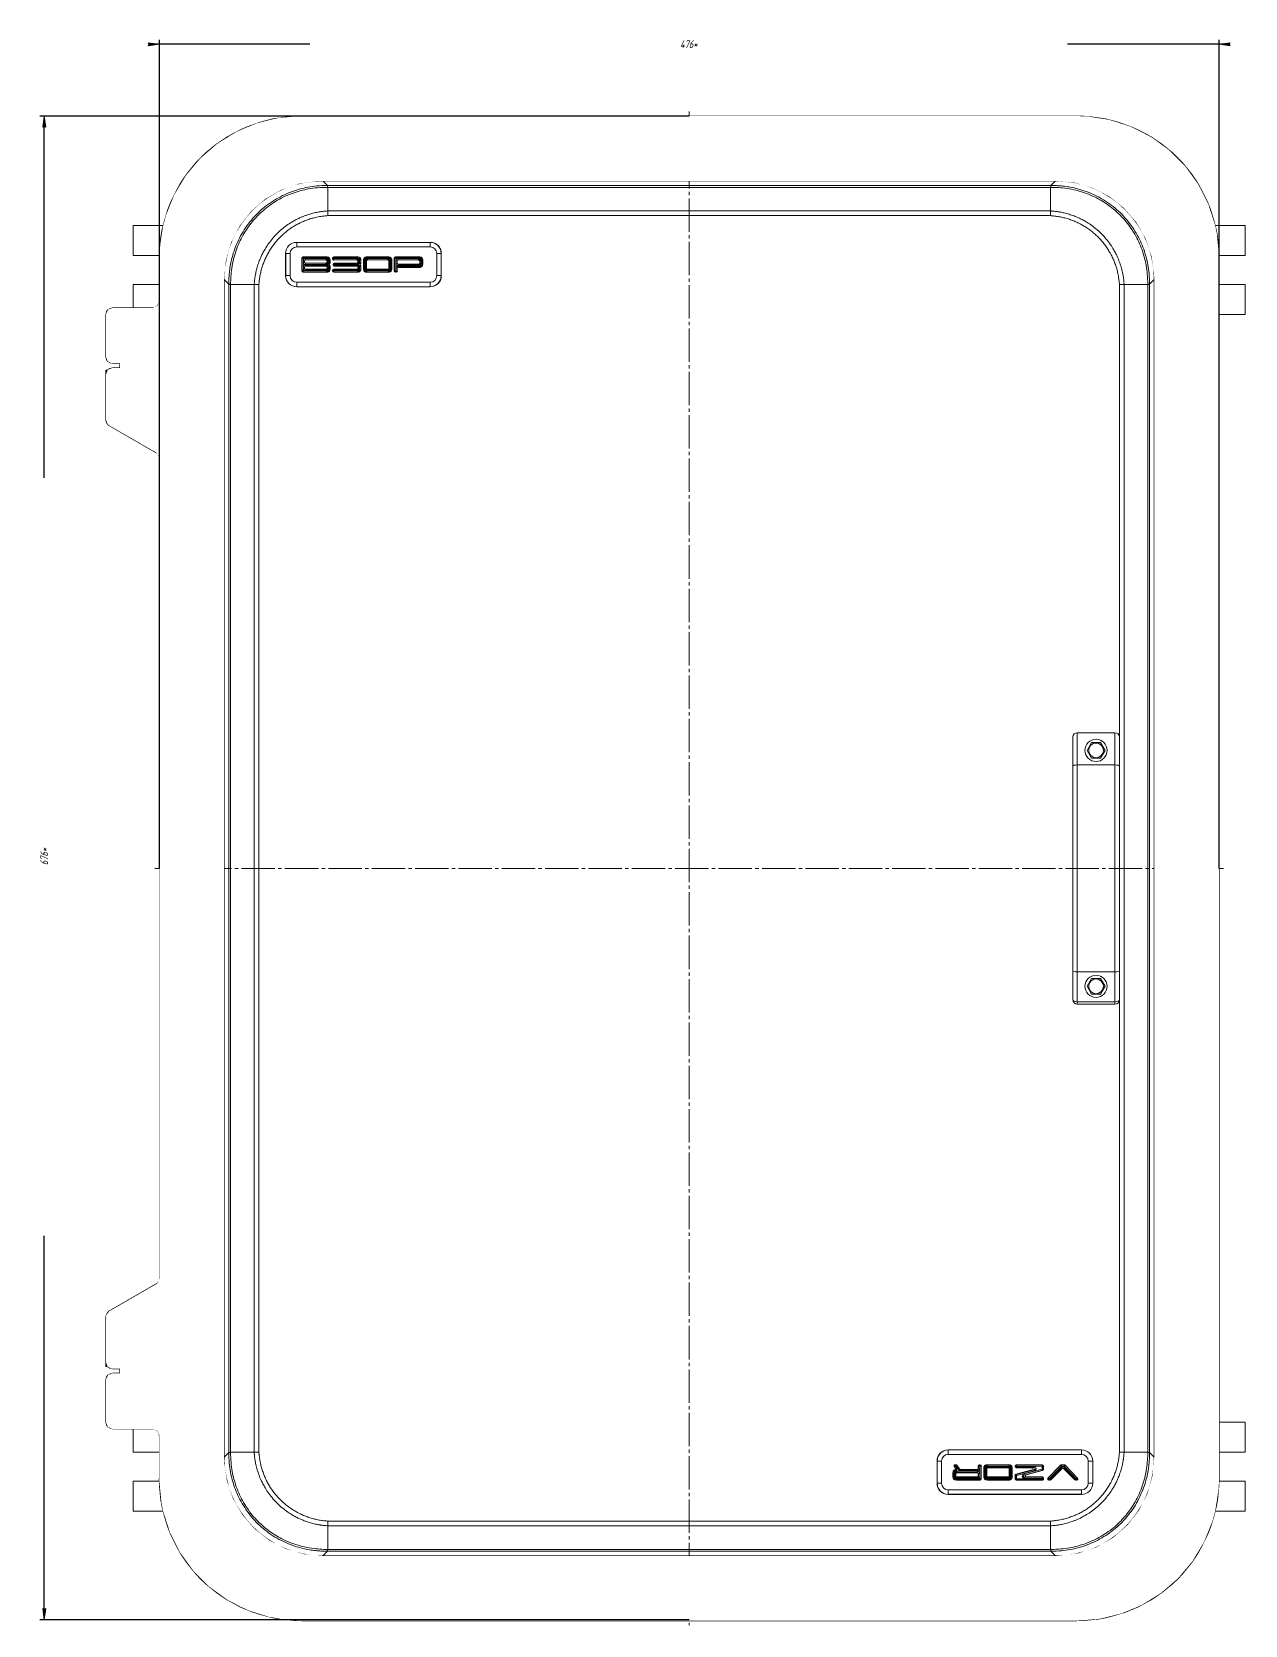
# Model space of a CAD drawing. Header units: millimetres. Extents: x -1133 to 1382, y -1174 to 1187.
# Drawn here: x -296 to 250, y -340 to 376 of the extents above; entities that cross this region are included whole.
import ezdxf

# ---------------------------------------------------------------- set-up
doc = ezdxf.new("R2010")
doc.units = ezdxf.units.MM
doc.linetypes.add('K5LT_AXLED', pattern=[19.5, 15, -1.5, 1.5, -1.5])
doc.linetypes.add('K5LT_THIN', pattern=[0])
doc.styles.add('KDIMTEXTSTYLE', font='GOST_AU.SHX', dxfattribs={"width": 0.96, "oblique": 15, "height": 5})
doc.dimstyles.new('KDIMSTYLE (1.00)', dxfattribs={"dimtxt": 5, "dimasz": 1, "dimexe": 2, "dimexo": 0, "dimgap": 1, "dimtad": 1, "dimtxsty": 'KDIMTEXTSTYLE', "dimsah": 1, "dimcen": 0, "dimdle": 1, "dimadec": 0, "dimazin": 0, "dimtfac": 0.667, "dimtmove": 0, "dimatfit": 3, "dimfxl": 1, "dimtvp": 1, "dimtolj": 1, "dimtzin": 0, "dimarcsym": 0})

# ---------------------------------------------------------------- blocks, each defined once
blk = doc.blocks.new('WIPEOUTCOLORING0')
for points in [[(-262.25, -201.73), (-262.25, -202), (-262.1, -200.81)], [(-238.25, -274.27), (-238.24, -275.5), (-238.25, -262.5)]]:
    blk.add_wipeout(points)
blk.add_wipeout([(-262.1, -200.81), (-262.25, -202), (-260.75, -199.13)])
blk.add_wipeout([(-262.25, -202), (-262.25, -222), (-260.75, -199.13)])
blk.add_wipeout([(-260.75, -199.13), (-262.25, -222), (-239.75, -187.01)])
blk.add_wipeout([(-262.25, -222), (-261.49, -224), (-239.75, -187.01)])
blk.add_wipeout([(-239.75, -187.01), (-261.49, -224), (-239.02, -186.42)])
blk.add_wipeout([(-261.49, -224), (-259.57, -224.98), (-239.02, -186.42)])
blk.add_wipeout([(-259.57, -224.98), (-259.25, -225), (-239.02, -186.42)])
blk.add_wipeout([(-259.25, -225), (-255.99, -225), (-239.02, -186.42)])
blk.add_wipeout([(-255.99, -225), (-255.99, -227), (-239.02, -186.42)])
blk.add_wipeout([(-261.26, -227.77), (-262.23, -229.69), (-259.25, -227)])
blk.add_wipeout([(-259.25, -227), (-262.23, -229.69), (-255.99, -227)])
blk.add_wipeout([(-262.23, -229.69), (-262.25, -230), (-255.99, -227)])
blk.add_wipeout([(-262.25, -230), (-262.25, -249), (-255.99, -227)])
blk.add_wipeout([(-262.25, -249), (-261.48, -251.01), (-255.99, -227)])
blk.add_wipeout([(-255.99, -227), (-261.48, -251.01), (-239.02, -186.42)])
blk.add_wipeout([(-261.48, -251.01), (-259.56, -251.98), (-239.02, -186.42)])
blk.add_wipeout([(-239.02, -186.42), (-259.56, -251.98), (-238.25, -184.41)])
blk.add_wipeout([(-259.56, -251.98), (-259.25, -252), (-238.25, -184.41)])
blk.add_wipeout([(-259.25, -252), (-250, -252), (-238.25, -184.41)])
blk.add_wipeout([(-250, -252), (-241.25, -252), (-238.25, -184.41)])
blk.add_wipeout([(-241.25, -252), (-239.24, -252.77), (-238.25, -184.41)])
blk.add_wipeout([(-239.24, -252.77), (-238.27, -254.69), (-238.25, -184.41)])
blk.add_wipeout([(-238.27, -254.69), (-238.25, -255), (-238.25, -184.41)])
blk.add_wipeout([(-238.25, -262.5), (-238.24, -275.5), (-238.25, -255)])
blk.add_wipeout([(-238.24, -275.5), (-237.25, -285.56), (-238.25, -255)])
blk.add_wipeout([(-238.25, -255), (-237.25, -285.56), (-238.25, -184.41)])
blk.add_wipeout([(-237.25, -285.56), (-236.53, -289), (-238.25, -184.41)])
blk.add_wipeout([(-238.25, -184.41), (-236.53, -289), (-238.25, 0)])
blk.add_wipeout([(-236.53, -289), (-233.44, -298.63), (-238.25, 0)])
blk.add_wipeout([(-238.25, 0), (-233.44, -298.63), (-238.25, 184.41)])
blk.add_wipeout([(-233.44, -298.63), (-228.86, -307.64), (-238.25, 184.41)])
blk.add_wipeout([(-228.86, -307.64), (-222.92, -315.82), (-238.25, 184.41)])
blk.add_wipeout([(-222.92, -315.82), (-215.77, -322.97), (-238.25, 184.41)])
blk.add_wipeout([(-215.77, -322.97), (-207.58, -328.9), (-238.25, 184.41)])
blk.add_wipeout([(-207.58, -328.9), (-209.08, -266.79), (-238.25, 184.41)])
for points in [[(-209.08, -266.79), (-209.12, -264.8), (-238.25, 184.41)], [(-207.91, -275.21), (-207.58, -328.9), (-205.19, -283.22)]]:
    blk.add_wipeout(points)
for points in [[(-209.12, -264.8), (-209.12, 0), (-238.25, 184.41)], [(-205.19, -283.22), (-207.58, -328.9), (-201.01, -290.53)]]:
    blk.add_wipeout(points)
for points in [[(-238.25, 184.41), (-209.12, 0), (-238.4, 185.33)], [(-207.58, -328.9), (-198.56, -333.46), (-201.01, -290.53)]]:
    blk.add_wipeout(points)
for points in [[(-209.12, 0), (-209.12, 264.8), (-238.4, 185.33)], [(-207.58, -328.9), (-207.91, -275.21), (-209.08, -266.79)], [(-201.01, -290.53), (-198.56, -333.46), (-195.52, -296.9)]]:
    blk.add_wipeout(points)
for points in [[(-238.4, 185.33), (-209.12, 264.8), (-239.75, 187.01)], [(-198.56, -333.46), (-188.93, -336.55), (-195.52, -296.9)]]:
    blk.add_wipeout(points)
for points in [[(-209.12, 264.8), (-208.32, 273.28), (-239.75, 187.01)], [(-195.52, -296.9), (-188.93, -336.55), (-188.91, -302.1)]]:
    blk.add_wipeout(points)
for points in [[(-239.75, 187.01), (-208.32, 273.28), (-260.75, 199.13)], [(-188.93, -336.55), (-178.94, -338.08), (-188.91, -302.1)]]:
    blk.add_wipeout(points)
for points in [[(-208.32, 273.28), (-205.96, 281.4), (-260.75, 199.13)], [(-188.91, -302.1), (-178.94, -338.08), (-181.4, -305.96)]]:
    blk.add_wipeout(points)
for points in [[(-260.75, 199.13), (-205.96, 281.4), (-261.48, 199.72)], [(-178.94, -338.08), (-174.27, -338.25), (-181.4, -305.96)]]:
    blk.add_wipeout(points)
for points in [[(-205.96, 281.4), (-202.1, 288.91), (-261.48, 199.72)], [(-181.4, -305.96), (-174.27, -338.25), (-173.28, -308.32)]]:
    blk.add_wipeout(points)
for points in [[(-261.48, 199.72), (-202.1, 288.91), (-262.25, 201.73)], [(-174.27, -338.25), (0, -338.25), (-173.28, -308.32)]]:
    blk.add_wipeout(points)
blk.add_wipeout([(-173.28, -308.32), (0, -338.25), (-164.8, -309.12)])
blk.add_wipeout([(0, -338.25), (174.27, -338.25), (-164.8, -309.12)])
blk.add_wipeout([(-164.8, -309.12), (174.27, -338.25), (0, -309.12)])
blk.add_wipeout([(174.27, -338.25), (184.35, -337.45), (0, -309.12)])
blk.add_wipeout([(0, -309.12), (184.35, -337.45), (164.8, -309.12)])
blk.add_wipeout([(184.35, -337.45), (194.18, -335.07), (164.8, -309.12)])
blk.add_wipeout([(164.8, -309.12), (194.18, -335.07), (166.79, -309.08)])
blk.add_wipeout([(194.18, -335.07), (203.51, -331.18), (166.79, -309.08)])
blk.add_wipeout([(166.79, -309.08), (203.51, -331.18), (175.21, -307.91)])
blk.add_wipeout([(203.51, -331.18), (212.11, -325.86), (175.21, -307.91)])
blk.add_wipeout([(175.21, -307.91), (212.11, -325.86), (183.22, -305.19)])
blk.add_wipeout([(212.11, -325.86), (219.77, -319.26), (183.22, -305.19)])
blk.add_wipeout([(183.22, -305.19), (219.77, -319.26), (190.53, -301.01)])
blk.add_wipeout([(219.77, -319.26), (226.28, -311.53), (190.53, -301.01)])
blk.add_wipeout([(190.53, -301.01), (226.28, -311.53), (196.9, -295.52)])
blk.add_wipeout([(226.28, -311.53), (231.5, -302.87), (196.9, -295.52)])
blk.add_wipeout([(196.9, -295.52), (231.5, -302.87), (202.1, -288.91)])
blk.add_wipeout([(231.5, -302.87), (235.29, -293.5), (202.1, -288.91)])
blk.add_wipeout([(202.1, -288.91), (235.29, -293.5), (205.96, -281.4)])
blk.add_wipeout([(235.29, -293.5), (236.53, -289), (205.96, -281.4)])
blk.add_wipeout([(205.96, -281.4), (236.53, -289), (208.32, -273.28)])
blk.add_wipeout([(236.53, -289), (238.07, -279.01), (208.32, -273.28)])
blk.add_wipeout([(208.32, -273.28), (238.07, -279.01), (209.12, -264.8)])
blk.add_wipeout([(238.07, -279.01), (238.24, -275.5), (209.12, -264.8)])
blk.add_wipeout([(209.12, -264.8), (238.24, -275.5), (209.12, 0)])
blk.add_wipeout([(238.24, -275.5), (238.25, -274.27), (209.12, 0)])
blk.add_wipeout([(209.12, 0), (238.25, -274.27), (209.12, 264.8)])
blk.add_wipeout([(238.25, -274.27), (238.25, -262.5), (209.12, 264.8)])
blk.add_wipeout([(209.12, 264.8), (238.25, -262.5), (209.08, 266.79)])
blk.add_wipeout([(238.25, -262.5), (238.25, -249), (209.08, 266.79)])
blk.add_wipeout([(238.25, -249), (238.25, 0), (209.08, 266.79)])
blk.add_wipeout([(238.25, 0), (238.25, 249), (209.08, 266.79)])
blk.add_wipeout([(209.08, 266.79), (238.25, 249), (207.91, 275.21)])
blk.add_wipeout([(238.25, 249), (238.25, 262.5), (207.91, 275.21)])
blk.add_wipeout([(207.91, 275.21), (238.25, 262.5), (205.19, 283.22)])
blk.add_wipeout([(238.25, 262.5), (238.25, 274.27), (205.19, 283.22)])
blk.add_wipeout([(205.19, 283.22), (238.25, 274.27), (201.01, 290.53)])
blk.add_wipeout([(238.25, 274.27), (238.24, 275.5), (201.01, 290.53)])
blk.add_wipeout([(201.01, 290.53), (238.24, 275.5), (195.52, 296.9)])
blk.add_wipeout([(238.24, 275.5), (237.25, 285.56), (195.52, 296.9)])
blk.add_wipeout([(195.52, 296.9), (237.25, 285.56), (188.91, 302.1)])
blk.add_wipeout([(237.25, 285.56), (236.53, 289), (188.91, 302.1)])
blk.add_wipeout([(188.91, 302.1), (236.53, 289), (181.4, 305.96)])
blk.add_wipeout([(236.53, 289), (233.44, 298.63), (181.4, 305.96)])
blk.add_wipeout([(181.4, 305.96), (233.44, 298.63), (173.28, 308.32)])
blk.add_wipeout([(233.44, 298.63), (228.86, 307.64), (173.28, 308.32)])
blk.add_wipeout([(173.28, 308.32), (228.86, 307.64), (164.8, 309.12)])
blk.add_wipeout([(228.86, 307.64), (222.92, 315.82), (164.8, 309.12)])
blk.add_wipeout([(164.8, 309.12), (222.92, 315.82), (0, 309.12)])
blk.add_wipeout([(222.92, 315.82), (215.77, 322.97), (0, 309.12)])
blk.add_wipeout([(0, 309.12), (215.77, 322.97), (-164.8, 309.12)])
blk.add_wipeout([(215.77, 322.97), (207.58, 328.9), (-164.8, 309.12)])
blk.add_wipeout([(-164.8, 309.12), (207.58, 328.9), (-166.79, 309.08)])
blk.add_wipeout([(207.58, 328.9), (198.56, 333.46), (-166.79, 309.08)])
blk.add_wipeout([(198.56, 333.46), (188.93, 336.55), (-166.79, 309.08)])
blk.add_wipeout([(188.93, 336.55), (178.94, 338.08), (-166.79, 309.08)])
blk.add_wipeout([(178.94, 338.08), (174.27, 338.25), (-166.79, 309.08)])
blk.add_wipeout([(174.27, 338.25), (0, 338.25), (-166.79, 309.08)])
blk.add_wipeout([(-166.79, 309.08), (0, 338.25), (-175.21, 307.91)])
blk.add_wipeout([(0, 338.25), (-174.27, 338.25), (-175.21, 307.91)])
blk.add_wipeout([(-175.21, 307.91), (-174.27, 338.25), (-183.22, 305.19)])
blk.add_wipeout([(-174.27, 338.25), (-184.35, 337.45), (-183.22, 305.19)])
blk.add_wipeout([(-183.22, 305.19), (-184.35, 337.45), (-190.53, 301.01)])
blk.add_wipeout([(-184.35, 337.45), (-194.18, 335.07), (-190.53, 301.01)])
blk.add_wipeout([(-190.53, 301.01), (-194.18, 335.07), (-196.9, 295.52)])
blk.add_wipeout([(-194.18, 335.07), (-203.51, 331.18), (-196.9, 295.52)])
blk.add_wipeout([(-196.9, 295.52), (-203.51, 331.18), (-202.1, 288.91)])
blk.add_wipeout([(-203.51, 331.18), (-212.11, 325.86), (-202.1, 288.91)])
blk.add_wipeout([(-239.02, 252.99), (-202.1, 288.91), (-238.25, 255)])
blk.add_wipeout([(-202.1, 288.91), (-212.11, 325.86), (-238.25, 255)])
blk.add_wipeout([(-238.25, 255), (-212.11, 325.86), (-238.25, 262.5)])
blk.add_wipeout([(-212.11, 325.86), (-219.77, 319.26), (-238.25, 262.5)])
blk.add_wipeout([(-238.25, 262.5), (-219.77, 319.26), (-238.25, 274.27)])
blk.add_wipeout([(-219.77, 319.26), (-226.28, 311.53), (-238.25, 274.27)])
blk.add_wipeout([(-238.25, 274.27), (-226.28, 311.53), (-238.24, 275.5)])
blk.add_wipeout([(-226.28, 311.53), (-231.5, 302.87), (-238.24, 275.5)])
blk.add_wipeout([(-238.24, 275.5), (-231.5, 302.87), (-238.07, 279.01)])
blk.add_wipeout([(-231.5, 302.87), (-235.29, 293.5), (-238.07, 279.01)])
blk.add_wipeout([(-238.07, 279.01), (-235.29, 293.5), (-236.53, 289)])
blk.add_wipeout([(-202.1, 288.91), (-239.02, 252.99), (-262.25, 201.73)])
blk.add_wipeout([(-239.02, 252.99), (-240.94, 252.02), (-262.25, 201.73)])
blk.add_wipeout([(-262.25, 201.73), (-240.94, 252.02), (-262.25, 202)])
blk.add_wipeout([(-240.94, 252.02), (-241.25, 252), (-262.25, 202)])
blk.add_wipeout([(-262.25, 202), (-241.25, 252), (-255.99, 225)])
blk.add_wipeout([(-241.25, 252), (-250, 252), (-255.99, 225)])
blk.add_wipeout([(-255.99, 225), (-250, 252), (-255.99, 227)])
blk.add_wipeout([(-250, 252), (-259.25, 252), (-255.99, 227)])
blk.add_wipeout([(-255.99, 227), (-259.25, 252), (-259.25, 227)])
blk.add_wipeout([(-259.25, 252), (-261.26, 251.23), (-259.25, 227)])
blk.add_wipeout([(-259.25, 227), (-261.26, 251.23), (-259.56, 227.02)])
blk.add_wipeout([(-261.26, 251.23), (-262.23, 249.31), (-259.56, 227.02)])
blk.add_wipeout([(-259.56, 227.02), (-262.23, 249.31), (-261.48, 227.99)])
blk.add_wipeout([(-262.23, 249.31), (-262.25, 249), (-261.48, 227.99)])
blk.add_wipeout([(-261.48, 227.99), (-262.25, 249), (-262.25, 230)])
blk.add_wipeout([(-262.25, 202), (-255.99, 225), (-262.25, 222)])
blk.add_wipeout([(-255.99, 225), (-259.25, 225), (-262.25, 222)])
blk.add_wipeout([(-262.25, 222), (-259.25, 225), (-261.49, 224)])
blk.add_wipeout([(-259.25, 225), (-261.26, 224.23), (-261.49, 224)])
blk = doc.blocks.new('U3')
at = {"color": 7, "linetype": 'K5LT_THIN', "lineweight": 18}
for p, q in [((174.27, 338.25), (-174.27, 338.25)), ((174.27, 338.25), (-174.27, 338.25)), ((-174.27, 338.25), (-173.84, 337.81)), ((173.84, 337.81), (-173.84, 337.81)), ((-173.8, 336.94), (-173.8, 333.53)), ((173.8, 336.94), (-173.8, 336.94)), ((173.8, 333.53), (173.8, 336.94)), ((174.27, 338.25), (173.84, 337.81)), ((173.8, 333.53), (-173.8, 333.53)), ((173.63, 331.41), (-173.57, 331.41)), ((-172.31, 325.5), (-174.62, 321.5)), ((-167.69, 325.5), (-172.31, 325.5)), ((-165.38, 321.5), (-167.69, 325.5)), ((-87.31, 325.5), (-89.62, 321.5)), ((-82.69, 325.5), (-87.31, 325.5)), ((-80.38, 321.5), (-82.69, 325.5)), ((-2.31, 325.5), (-4.62, 321.5)), ((2.31, 325.5), (-2.31, 325.5)), ((4.62, 321.5), (2.31, 325.5)), ((82.69, 325.5), (80.38, 321.5)), ((87.31, 325.5), (82.69, 325.5)), ((89.62, 321.5), (87.31, 325.5)), ((167.69, 325.5), (165.38, 321.5)), ((172.31, 325.5), (167.69, 325.5)), ((174.62, 321.5), (172.31, 325.5)), ((-174.62, 321.5), (-172.31, 317.5)), ((-172.31, 317.5), (-167.69, 317.5)), ((-167.69, 317.5), (-165.38, 321.5)), ((-89.62, 321.5), (-87.31, 317.5)), ((-87.31, 317.5), (-82.69, 317.5)), ((-82.69, 317.5), (-80.38, 321.5)), ((-4.62, 321.5), (-2.31, 317.5)), ((-2.31, 317.5), (2.31, 317.5)), ((2.31, 317.5), (4.62, 321.5)), ((80.38, 321.5), (82.69, 317.5)), ((82.69, 317.5), (87.31, 317.5)), ((87.31, 317.5), (89.62, 321.5)), ((165.38, 321.5), (167.69, 317.5)), ((167.69, 317.5), (172.31, 317.5)), ((172.31, 317.5), (174.62, 321.5)), ((-164.8, 309.12), (164.8, 309.12)), ((-164.8, 309.12), (-162.7, 307.02)), ((164.8, 309.12), (162.7, 307.02)), ((162.7, 307.02), (-162.7, 307.02)), ((-162.7, 307.02), (-162.7, 307.02)), ((-162.53, 306.18), (-162.53, 295.59)), ((-162.53, 306.18), (-162.53, 306.18)), ((162.53, 306.18), (-162.53, 306.18)), ((162.53, 295.59), (162.53, 306.18)), ((162.53, 306.18), (162.53, 306.18)), ((162.7, 307.02), (162.7, 307.02)), ((-162.53, 295.59), (-162.53, 295.59)), ((162.53, 295.59), (-162.53, 295.59)), ((162.53, 295.59), (162.53, 295.59)), ((-250, 275.5), (-250, 289)), ((-250, 289), (-236.53, 289)), ((162.43, 293.47), (-162.46, 293.47)), ((236.53, 289), (250, 289)), ((250, 289), (250, 275.5)), ((-116.47, 281.47), (-176.47, 281.47)), ((-176.44, 281.44), (-176.47, 281.47)), ((-116.49, 281.44), (-176.44, 281.44)), ((-176.44, 281.44), (-176.44, 279.44)), ((-116.49, 279.44), (-176.44, 279.44)), ((-116.49, 281.44), (-116.47, 281.47)), ((-116.49, 279.44), (-116.49, 281.44)), ((-238.24, 275.5), (-250, 275.5)), ((-238.25, 274.27), (-237.81, 273.84)), ((-238.25, 274.27), (-238.25, 228)), ((-238.25, 274.27), (-238.25, 255)), ((-237.81, 273.84), (-237.81, 227.56)), ((-233.53, 273.8), (-236.94, 273.8)), ((-236.94, 273.8), (-236.94, 227.43)), ((-233.53, 273.8), (-233.53, 225.72)), ((-231.41, 273.63), (-231.41, 221.48)), ((-223.81, 274), (-226.12, 270)), ((-219.19, 274), (-223.81, 274)), ((-216.88, 270), (-219.19, 274)), ((-181.47, 276.47), (-181.47, 266.47)), ((-181.44, 276.44), (-181.47, 276.47)), ((-181.44, 276.44), (-181.44, 266.49)), ((-179.44, 276.44), (-181.44, 276.44)), ((-179.44, 276.44), (-179.44, 266.49)), ((-174.24, 274.41), (-174.24, 268.52)), ((-174.24, 274.41), (-174.14, 274.3)), ((-174.14, 274.3), (-174.14, 268.63)), ((-173.64, 274.3), (-174.14, 274.3)), ((-163.05, 274.91), (-173.74, 274.91)), ((-173.74, 274.91), (-173.64, 274.8)), ((-163.05, 274.8), (-173.64, 274.8)), ((-173.64, 274.8), (-173.64, 274.3)), ((-173.64, 274.3), (-173.64, 268.63)), ((-163.05, 274.3), (-173.64, 274.3)), ((-173.51, 273.15), (-173.51, 272.54)), ((-173.51, 273.15), (-173.01, 273.15)), ((-173.51, 272.54), (-173.01, 272.54)), ((-172.91, 273.04), (-173.01, 273.15)), ((-173.01, 273.15), (-173.01, 272.54)), ((-172.91, 272.65), (-173.01, 272.54)), ((-172.91, 273.04), (-172.91, 272.65)), ((-172.52, 274.15), (-172.52, 273.65)), ((-163.36, 274.15), (-172.52, 274.15)), ((-172.41, 273.54), (-172.52, 273.65)), ((-163.36, 273.65), (-172.52, 273.65)), ((-163.36, 273.54), (-172.41, 273.54)), ((-163.36, 274.15), (-163.36, 273.65)), ((-163.36, 273.54), (-163.36, 273.65)), ((-163.09, 273.5), (-163.06, 273.6)), ((-162.9, 274.07), (-163.06, 273.6)), ((-163.05, 274.91), (-163.05, 274.8)), ((-163.05, 274.8), (-163.05, 274.3)), ((-162.99, 272.25), (-162.95, 272.29)), ((-162.99, 272.25), (-162.93, 272.17)), ((-162.95, 272.29), (-162.88, 272.21)), ((-162.94, 273.4), (-162.86, 273.47)), ((-162.9, 273.35), (-162.94, 273.4)), ((-162.9, 273.35), (-162.82, 273.42)), ((-162.82, 273.42), (-162.86, 273.47)), ((-162.85, 272.45), (-162.75, 272.42)), ((-162.83, 273.21), (-162.73, 273.24)), ((-162.81, 272.99), (-162.7, 272.99)), ((-162.81, 272.73), (-162.81, 272.99)), ((-162.81, 272.73), (-162.7, 272.72)), ((-162.28, 272.26), (-162.75, 272.42)), ((-162.25, 273.36), (-162.73, 273.24)), ((-162.7, 272.72), (-162.7, 272.99)), ((-162.44, 274.72), (-162.57, 274.24)), ((-162.43, 273.73), (-162.48, 273.8)), ((-162.41, 274.82), (-162.44, 274.72)), ((-162.06, 274.53), (-162.36, 274.13)), ((-162, 274.48), (-162.33, 274.11)), ((-161.94, 274.43), (-162.3, 274.08)), ((-162.2, 272.72), (-162.2, 272.99)), ((-161.69, 274.01), (-162.16, 273.85)), ((-161.62, 272.1), (-162.1, 272.24)), ((-161.57, 273.26), (-162.07, 273.26)), ((-162.07, 272.45), (-162.07, 273.26)), ((-161.57, 272.45), (-162.07, 272.45)), ((-161.99, 274.61), (-162.06, 274.53)), ((-161.93, 274.56), (-162, 274.48)), ((-161.87, 274.5), (-161.94, 274.43)), ((-161.59, 274.04), (-161.69, 274.01)), ((-161.46, 273.26), (-161.57, 273.26)), ((-161.57, 272.45), (-161.57, 273.26)), ((-161.46, 272.45), (-161.57, 272.45)), ((-161.46, 272.45), (-161.46, 273.26)), ((-160.35, 274.41), (-160.35, 274.03)), ((-160.35, 274.41), (-160.25, 274.3)), ((-160.35, 274.03), (-160.25, 274.13)), ((-159.75, 274.3), (-160.25, 274.3)), ((-160.25, 274.3), (-160.25, 274.13)), ((-160.25, 274.13), (-159.75, 274.13)), ((-149.16, 274.91), (-159.85, 274.91)), ((-159.85, 274.91), (-159.75, 274.8)), ((-159.85, 273.53), (-159.75, 273.64)), ((-159.85, 273.53), (-149.44, 273.53)), ((-159.75, 274.8), (-159.75, 274.3)), ((-149.16, 274.8), (-159.75, 274.8)), ((-149.16, 274.3), (-159.75, 274.3)), ((-159.75, 274.3), (-159.75, 274.13)), ((-159.75, 274.13), (-159.75, 273.64)), ((-159.75, 274.13), (-149.44, 274.13)), ((-159.75, 273.64), (-149.44, 273.64)), ((-149.44, 273.64), (-149.44, 274.13)), ((-149.44, 273.53), (-149.44, 273.64)), ((-149.23, 273.5), (-149.2, 273.6)), ((-149.2, 273.6), (-149.07, 274.08)), ((-149.16, 274.91), (-149.16, 274.8)), ((-149.16, 274.8), (-149.16, 274.3)), ((-149.1, 273.43), (-149.03, 273.52)), ((-149.1, 273.43), (-149.05, 273.4)), ((-149.06, 272.28), (-149.1, 272.24)), ((-149.1, 272.24), (-149.03, 272.16)), ((-149.06, 272.28), (-148.99, 272.2)), ((-149.05, 273.4), (-148.98, 273.48)), ((-149.03, 273.52), (-148.98, 273.48)), ((-148.97, 272.44), (-148.86, 272.41)), ((-148.96, 273.25), (-148.86, 273.28)), ((-148.92, 272.99), (-148.81, 272.99)), ((-148.92, 272.99), (-148.92, 272.73)), ((-148.92, 272.73), (-148.81, 272.73)), ((-148.86, 273.28), (-148.39, 273.44)), ((-148.86, 272.41), (-148.39, 272.26)), ((-148.81, 272.99), (-148.81, 272.73)), ((-148.81, 272.99), (-148.32, 272.99)), ((-148.81, 272.73), (-148.32, 272.73)), ((-148.71, 273.9), (-148.64, 273.84)), ((-148.44, 274.69), (-148.59, 274.21)), ((-148.4, 274.79), (-148.44, 274.69)), ((-148.03, 274.44), (-148.38, 274.09)), ((-148.32, 272.99), (-148.32, 272.73)), ((-147.79, 274.06), (-148.26, 273.9)), ((-147.73, 272.1), (-148.21, 272.24)), ((-147.68, 273.4), (-148.18, 273.4)), ((-148.18, 272.45), (-148.18, 273.4)), ((-147.68, 272.45), (-148.18, 272.45)), ((-147.96, 274.52), (-148.03, 274.44)), ((-147.69, 274.09), (-147.79, 274.06)), ((-147.58, 273.4), (-147.68, 273.4)), ((-147.68, 272.45), (-147.68, 273.4)), ((-147.58, 272.45), (-147.68, 272.45)), ((-147.58, 272.45), (-147.58, 273.4)), ((-146.47, 273.25), (-146.36, 273.25)), ((-146.47, 273.25), (-146.47, 269.68)), ((-146.38, 273.94), (-146.27, 273.91)), ((-146.36, 273.25), (-145.86, 273.25)), ((-146.36, 273.25), (-146.36, 269.68)), ((-146.27, 273.91), (-145.79, 273.79)), ((-146.17, 274.38), (-146.08, 274.31)), ((-146.08, 274.31), (-145.68, 274.02)), ((-145.87, 274.66), (-145.81, 274.57)), ((-145.86, 273.25), (-145.86, 269.68)), ((-145.81, 274.57), (-145.54, 274.15)), ((-145.73, 272.99), (-145.23, 272.99)), ((-145.73, 272.99), (-145.73, 269.96)), ((-145.66, 273.44), (-145.18, 273.28)), ((-145.44, 274.85), (-145.41, 274.74)), ((-145.41, 274.74), (-145.29, 274.26)), ((-145.33, 273.9), (-145.4, 273.84)), ((-145.12, 272.99), (-145.23, 272.99)), ((-145.23, 272.99), (-145.23, 269.96)), ((-145.19, 274.89), (-145.18, 274.78)), ((-145.18, 274.78), (-145.12, 274.29)), ((-145.08, 273.25), (-145.18, 273.28)), ((-145.12, 272.99), (-145.12, 269.96)), ((-145.01, 273.52), (-145.06, 273.48)), ((-144.99, 273.4), (-145.06, 273.48)), ((-144.95, 273.44), (-145.01, 273.52)), ((-144.95, 273.44), (-144.99, 273.4)), ((-144.97, 274.09), (-144.83, 273.61)), ((-144.89, 274.91), (-144.89, 274.8)), ((-135.31, 274.91), (-144.89, 274.91)), ((-135.31, 274.8), (-144.89, 274.8)), ((-144.89, 274.8), (-144.89, 274.3)), ((-135.31, 274.3), (-144.89, 274.3)), ((-144.81, 273.5), (-144.83, 273.61)), ((-135.55, 274.14), (-144.59, 274.14)), ((-144.59, 274.14), (-144.59, 273.64)), ((-144.59, 273.53), (-144.59, 273.64)), ((-135.55, 273.64), (-144.59, 273.64)), ((-135.55, 273.53), (-144.59, 273.53)), ((-135.55, 274.14), (-135.55, 273.64)), ((-135.55, 273.53), (-135.55, 273.64)), ((-135.34, 273.5), (-135.31, 273.61)), ((-135.31, 274.91), (-135.31, 274.8)), ((-135.31, 274.8), (-135.31, 274.3)), ((-135.18, 274.09), (-135.31, 273.61)), ((-135.2, 273.43), (-135.14, 273.52)), ((-135.16, 273.4), (-135.2, 273.43)), ((-135.16, 273.4), (-135.09, 273.47)), ((-135.09, 273.47), (-135.14, 273.52)), ((-135.06, 273.23), (-134.96, 273.27)), ((-135.02, 272.96), (-134.91, 272.96)), ((-135.02, 269.94), (-135.02, 272.96)), ((-134.49, 273.42), (-134.96, 273.27)), ((-134.42, 272.96), (-134.91, 272.96)), ((-134.91, 269.94), (-134.91, 272.96)), ((-134.69, 274.71), (-134.82, 274.23)), ((-134.75, 273.84), (-134.81, 273.9)), ((-134.66, 274.82), (-134.69, 274.71)), ((-134.3, 274.52), (-134.6, 274.12)), ((-134.04, 274.24), (-134.47, 273.98)), ((-134.42, 269.94), (-134.42, 272.96)), ((-133.86, 273.81), (-134.35, 273.69)), ((-133.82, 273.54), (-134.31, 273.49)), ((-134.23, 274.61), (-134.3, 274.52)), ((-134.3, 269.65), (-134.3, 273.21)), ((-133.8, 273.21), (-134.3, 273.21)), ((-133.95, 274.29), (-134.04, 274.24)), ((-133.76, 273.83), (-133.86, 273.81)), ((-133.71, 273.56), (-133.82, 273.54)), ((-133.69, 273.21), (-133.8, 273.21)), ((-133.8, 269.65), (-133.8, 273.21)), ((-133.69, 269.65), (-133.69, 273.21)), ((-132.58, 274.41), (-132.58, 268.52)), ((-132.58, 274.41), (-132.47, 274.31)), ((-132.47, 274.31), (-132.47, 268.63)), ((-131.97, 274.31), (-132.47, 274.31)), ((-121.43, 274.91), (-132.08, 274.91)), ((-132.08, 274.91), (-131.97, 274.8)), ((-131.97, 274.8), (-131.97, 274.31)), ((-121.43, 274.8), (-131.97, 274.8)), ((-131.97, 274.31), (-131.97, 268.63)), ((-121.43, 274.31), (-131.97, 274.31)), ((-131.84, 273.14), (-131.84, 271.99)), ((-131.84, 273.14), (-131.34, 273.14)), ((-131.23, 273.04), (-131.34, 273.14)), ((-131.34, 273.14), (-131.34, 271.99)), ((-131.23, 273.04), (-131.23, 272.09)), ((-121.67, 274.14), (-130.84, 274.14)), ((-130.84, 274.14), (-130.84, 273.64)), ((-130.73, 273.53), (-130.84, 273.64)), ((-121.67, 273.64), (-130.84, 273.64)), ((-121.67, 273.53), (-130.73, 273.53)), ((-121.67, 274.14), (-121.67, 273.64)), ((-121.67, 273.53), (-121.67, 273.64)), ((-121.46, 273.51), (-121.43, 273.61)), ((-121.43, 274.91), (-121.43, 274.8)), ((-121.43, 274.8), (-121.43, 274.31)), ((-121.3, 274.09), (-121.43, 273.61)), ((-121.32, 273.44), (-121.26, 273.52)), ((-121.28, 273.4), (-121.32, 273.44)), ((-121.28, 273.4), (-121.21, 273.48)), ((-121.21, 273.48), (-121.26, 273.52)), ((-121.2, 273.25), (-121.09, 273.28)), ((-121.16, 272.16), (-121.16, 273)), ((-121.16, 273), (-121.05, 273)), ((-120.62, 273.43), (-121.09, 273.28)), ((-121.05, 272.16), (-121.05, 273)), ((-120.87, 273.84), (-120.93, 273.9)), ((-120.79, 274.72), (-120.92, 274.24)), ((-120.77, 274.82), (-120.79, 274.72)), ((-120.4, 274.53), (-120.7, 274.13)), ((-120.14, 274.25), (-120.57, 273.98)), ((-120.55, 272.15), (-120.55, 273)), ((-119.97, 273.83), (-120.45, 273.71)), ((-119.92, 273.59), (-120.42, 273.53)), ((-120.41, 271.92), (-120.41, 273.28)), ((-119.91, 273.28), (-120.41, 273.28)), ((-120.34, 274.61), (-120.4, 274.53)), ((-120.05, 274.31), (-120.14, 274.25)), ((-119.86, 273.86), (-119.97, 273.83)), ((-119.82, 273.6), (-119.92, 273.59)), ((-119.8, 273.28), (-119.91, 273.28)), ((-119.91, 271.92), (-119.91, 273.28)), ((-119.8, 271.92), (-119.8, 273.28)), ((-111.5, 276.44), (-113.49, 276.44)), ((-113.49, 266.49), (-113.49, 276.44)), ((-111.5, 276.44), (-111.47, 276.47)), ((-111.5, 266.49), (-111.5, 276.44)), ((-111.47, 266.47), (-111.47, 276.47)), ((219.19, 274), (216.88, 270)), ((223.81, 274), (219.19, 274)), ((226.12, 270), (223.81, 274)), ((231.41, 181.37), (231.41, 273.57)), ((236.94, 273.8), (233.53, 273.8)), ((233.53, -273.8), (233.53, 273.8)), ((236.94, -273.8), (236.94, 273.8)), ((238.25, 274.27), (237.81, 273.84)), ((237.81, -273.84), (237.81, 273.84)), ((250, 275.5), (238.24, 275.5)), ((238.25, -274.27), (238.25, 274.27)), ((238.25, -274.27), (238.25, 274.27)), ((-226.12, 270), (-223.81, 266)), ((-223.81, 266), (-219.19, 266)), ((-219.19, 266), (-216.88, 270)), ((-181.44, 266.49), (-181.47, 266.47)), ((-181.44, 266.49), (-179.44, 266.49)), ((-174.24, 268.52), (-174.14, 268.63)), ((-174.14, 268.63), (-173.64, 268.63)), ((-173.74, 268.02), (-173.64, 268.13)), ((-173.74, 268.02), (-163.08, 268.03)), ((-173.64, 268.63), (-163.08, 268.64)), ((-173.64, 268.63), (-173.64, 268.13)), ((-173.64, 268.13), (-163.08, 268.14)), ((-173.53, 270.38), (-173.03, 270.38)), ((-173.53, 270.38), (-173.53, 269.78)), ((-173.53, 269.78), (-173.03, 269.78)), ((-172.92, 270.28), (-173.03, 270.38)), ((-173.03, 270.38), (-173.03, 269.78)), ((-172.92, 269.89), (-173.03, 269.78)), ((-172.92, 270.28), (-172.92, 269.89)), ((-172.53, 271.38), (-172.53, 270.88)), ((-163.31, 271.38), (-172.53, 271.38)), ((-172.42, 270.77), (-172.53, 270.88)), ((-163.31, 270.88), (-172.53, 270.88)), ((-172.42, 269.39), (-172.53, 269.28)), ((-172.53, 268.78), (-172.53, 269.28)), ((-172.53, 269.28), (-163.35, 269.28)), ((-172.53, 268.78), (-163.35, 268.78)), ((-172.41, 272.15), (-172.52, 272.04)), ((-172.52, 272.04), (-163.35, 272.04)), ((-172.52, 271.54), (-172.52, 272.04)), ((-172.52, 271.54), (-163.35, 271.54)), ((-163.31, 270.77), (-172.42, 270.77)), ((-172.42, 269.39), (-163.35, 269.39)), ((-172.41, 272.15), (-163.35, 272.15)), ((-163.35, 272.15), (-163.35, 272.04)), ((-163.35, 271.54), (-163.35, 272.04)), ((-163.35, 269.39), (-163.35, 269.28)), ((-163.35, 268.78), (-163.35, 269.28)), ((-163.31, 271.38), (-163.31, 270.88)), ((-163.31, 270.77), (-163.31, 270.88)), ((-163.14, 272.18), (-163.11, 272.07)), ((-163.13, 269.42), (-163.1, 269.32)), ((-162.97, 271.59), (-163.11, 272.07)), ((-163.11, 270.74), (-163.08, 270.85)), ((-162.97, 268.84), (-163.1, 269.32)), ((-162.94, 271.33), (-163.08, 270.85)), ((-163.08, 268.14), (-163.08, 268.64)), ((-163.08, 268.03), (-163.08, 268.14)), ((-162.99, 269.49), (-162.95, 269.53)), ((-162.99, 269.49), (-162.92, 269.41)), ((-162.97, 270.67), (-162.9, 270.76)), ((-162.93, 270.64), (-162.97, 270.67)), ((-162.95, 269.53), (-162.87, 269.45)), ((-162.93, 272.17), (-162.88, 272.21)), ((-162.93, 270.64), (-162.86, 270.71)), ((-162.92, 269.41), (-162.87, 269.45)), ((-162.86, 270.71), (-162.9, 270.76)), ((-162.85, 269.68), (-162.75, 269.65)), ((-162.84, 270.48), (-162.74, 270.51)), ((-162.78, 268.16), (-162.84, 268.65)), ((-162.81, 269.94), (-162.81, 270.21)), ((-162.81, 270.21), (-162.7, 270.21)), ((-162.81, 269.94), (-162.7, 269.94)), ((-162.77, 268.05), (-162.78, 268.16)), ((-162.28, 269.49), (-162.75, 269.65)), ((-162.26, 270.65), (-162.74, 270.51)), ((-162.7, 269.94), (-162.7, 270.21)), ((-162.55, 268.2), (-162.66, 268.68)), ((-162.6, 271.79), (-162.53, 271.85)), ((-162.6, 269.03), (-162.53, 269.09)), ((-162.51, 271.07), (-162.57, 271.13)), ((-162.52, 268.09), (-162.55, 268.2)), ((-162.13, 268.37), (-162.4, 268.79)), ((-161.86, 268.63), (-162.25, 268.93)), ((-162.2, 269.94), (-162.2, 270.21)), ((-161.66, 269.02), (-162.14, 269.16)), ((-161.73, 271.87), (-162.13, 272.18)), ((-161.74, 271.86), (-162.13, 272.17)), ((-162.08, 268.28), (-162.13, 268.37)), ((-161.74, 271.09), (-162.12, 270.77)), ((-161.63, 270.9), (-162.1, 270.73)), ((-162.07, 269.68), (-162.07, 270.54)), ((-161.57, 269.68), (-162.07, 269.68)), ((-161.77, 268.56), (-161.86, 268.63)), ((-161.66, 271.79), (-161.74, 271.86)), ((-161.65, 271.16), (-161.74, 271.09)), ((-161.65, 271.81), (-161.73, 271.87)), ((-161.56, 269), (-161.66, 269.02)), ((-161.53, 270.93), (-161.63, 270.9)), ((-161.52, 272.07), (-161.62, 272.1)), ((-161.46, 270.54), (-161.57, 270.54)), ((-161.57, 269.68), (-161.57, 270.54)), ((-161.46, 269.68), (-161.57, 269.68)), ((-161.46, 269.68), (-161.46, 270.54)), ((-160.35, 268.91), (-160.35, 268.52)), ((-160.35, 268.91), (-160.25, 268.8)), ((-160.35, 268.52), (-160.25, 268.63)), ((-159.75, 268.8), (-160.25, 268.8)), ((-160.25, 268.8), (-160.25, 268.63)), ((-160.25, 268.63), (-159.75, 268.63)), ((-160.09, 271.64), (-160.09, 271.27)), ((-160.09, 271.64), (-159.98, 271.53)), ((-160.09, 271.27), (-159.98, 271.37)), ((-159.49, 271.53), (-159.98, 271.53)), ((-159.98, 271.53), (-159.98, 271.37)), ((-159.98, 271.37), (-159.49, 271.37)), ((-149.44, 269.41), (-159.85, 269.41)), ((-159.85, 269.41), (-159.75, 269.3)), ((-159.85, 268.02), (-159.75, 268.13)), ((-159.85, 268.02), (-149.19, 268.03)), ((-149.44, 269.3), (-159.75, 269.3)), ((-159.75, 269.3), (-159.75, 268.8)), ((-149.44, 268.8), (-159.75, 268.8)), ((-159.75, 268.8), (-159.75, 268.63)), ((-159.75, 268.63), (-149.19, 268.64)), ((-159.75, 268.63), (-159.75, 268.13)), ((-159.75, 268.13), (-149.19, 268.14)), ((-149.44, 272.14), (-159.59, 272.14)), ((-159.59, 272.14), (-159.49, 272.03)), ((-159.59, 270.77), (-159.49, 270.87)), ((-159.59, 270.77), (-149.44, 270.77)), ((-159.49, 272.03), (-159.49, 271.53)), ((-149.44, 272.03), (-159.49, 272.03)), ((-149.44, 271.53), (-159.49, 271.53)), ((-159.49, 271.53), (-159.49, 271.37)), ((-159.49, 271.37), (-149.44, 271.37)), ((-159.49, 271.37), (-159.49, 270.87)), ((-159.49, 270.87), (-149.44, 270.87)), ((-149.44, 272.14), (-149.44, 272.03)), ((-149.44, 272.03), (-149.44, 271.53)), ((-149.44, 270.87), (-149.44, 271.37)), ((-149.44, 270.77), (-149.44, 270.87)), ((-149.44, 269.41), (-149.44, 269.3)), ((-149.44, 269.3), (-149.44, 268.8)), ((-149.24, 272.17), (-149.21, 272.07)), ((-149.22, 269.44), (-149.19, 269.33)), ((-149.21, 272.07), (-149.07, 271.59)), ((-149.19, 270.73), (-149.15, 270.83)), ((-149.19, 269.33), (-149.06, 268.85)), ((-149.19, 268.14), (-149.19, 268.64)), ((-149.19, 268.03), (-149.19, 268.14)), ((-149.15, 270.83), (-149, 271.3)), ((-149.04, 269.54), (-149.08, 269.5)), ((-149.08, 269.5), (-149.01, 269.42)), ((-149.04, 270.64), (-148.96, 270.71)), ((-149.04, 270.64), (-149, 270.59)), ((-149.04, 269.54), (-148.97, 269.46)), ((-148.99, 272.2), (-149.03, 272.16)), ((-148.97, 269.46), (-149.01, 269.42)), ((-149, 270.59), (-148.92, 270.66)), ((-148.96, 270.71), (-148.92, 270.66)), ((-148.95, 269.69), (-148.85, 269.66)), ((-148.9, 268.16), (-148.95, 268.65)), ((-148.94, 270.46), (-148.83, 270.49)), ((-148.91, 270.25), (-148.91, 269.95)), ((-148.91, 270.25), (-148.8, 270.25)), ((-148.91, 269.95), (-148.8, 269.95)), ((-148.89, 268.05), (-148.9, 268.16)), ((-148.85, 269.66), (-148.37, 269.5)), ((-148.83, 270.49), (-148.35, 270.62)), ((-148.8, 270.25), (-148.8, 269.95)), ((-148.8, 270.25), (-148.3, 270.25)), ((-148.8, 269.95), (-148.3, 269.95)), ((-148.66, 268.2), (-148.78, 268.68)), ((-148.64, 271.84), (-148.71, 271.78)), ((-148.63, 269.1), (-148.7, 269.04)), ((-148.64, 268.09), (-148.66, 268.2)), ((-148.59, 271.05), (-148.54, 270.98)), ((-148.25, 268.37), (-148.51, 268.79)), ((-147.97, 268.63), (-148.37, 268.93)), ((-148.3, 270.25), (-148.3, 269.95)), ((-147.86, 271.86), (-148.25, 272.18)), ((-147.77, 269.02), (-148.25, 269.16)), ((-148.19, 268.28), (-148.25, 268.37)), ((-147.85, 271.87), (-148.24, 272.18)), ((-147.85, 271.09), (-148.23, 270.77)), ((-147.74, 270.9), (-148.21, 270.74)), ((-148.18, 269.68), (-148.18, 270.54)), ((-147.68, 269.68), (-148.18, 269.68)), ((-147.88, 268.56), (-147.97, 268.63)), ((-147.77, 271.8), (-147.86, 271.86)), ((-147.76, 271.81), (-147.85, 271.87)), ((-147.77, 271.16), (-147.85, 271.09)), ((-147.67, 269), (-147.77, 269.02)), ((-147.64, 270.93), (-147.74, 270.9)), ((-147.63, 272.07), (-147.73, 272.1)), ((-147.58, 270.54), (-147.68, 270.54)), ((-147.68, 269.68), (-147.68, 270.54)), ((-147.58, 269.68), (-147.68, 269.68)), ((-147.58, 269.68), (-147.58, 270.54)), ((-146.47, 269.68), (-146.36, 269.68)), ((-146.36, 269.68), (-145.86, 269.68)), ((-146.34, 268.9), (-146.24, 268.93)), ((-146.24, 268.93), (-145.77, 269.08)), ((-146.06, 268.43), (-145.98, 268.51)), ((-146, 268.37), (-145.93, 268.45)), ((-145.98, 268.51), (-145.63, 268.85)), ((-145.93, 268.45), (-145.6, 268.83)), ((-145.93, 268.32), (-145.87, 268.4)), ((-145.87, 268.4), (-145.57, 268.8)), ((-145.73, 269.96), (-145.23, 269.96)), ((-145.66, 269.5), (-145.18, 269.66)), ((-145.52, 268.11), (-145.49, 268.21)), ((-145.49, 268.21), (-145.35, 268.69)), ((-145.4, 269.09), (-145.33, 269.03)), ((-145.12, 269.96), (-145.23, 269.96)), ((-145.08, 269.69), (-145.18, 269.66)), ((-144.98, 269.53), (-145.06, 269.45)), ((-145.06, 269.45), (-145.01, 269.41)), ((-144.94, 269.49), (-145.01, 269.41)), ((-144.98, 269.53), (-144.94, 269.49)), ((-144.96, 268.84), (-144.83, 269.32)), ((-144.87, 268.63), (-135.26, 268.65)), ((-144.87, 268.13), (-144.87, 268.63)), ((-144.87, 268.13), (-135.26, 268.15)), ((-144.87, 268.02), (-144.87, 268.13)), ((-144.87, 268.02), (-135.26, 268.04)), ((-144.8, 269.42), (-144.83, 269.32)), ((-144.59, 269.4), (-144.59, 269.29)), ((-144.59, 269.4), (-135.54, 269.4)), ((-144.59, 268.79), (-144.59, 269.29)), ((-144.59, 269.29), (-135.54, 269.29)), ((-144.59, 268.79), (-135.54, 268.79)), ((-135.54, 269.4), (-135.54, 269.29)), ((-135.54, 268.79), (-135.54, 269.29)), ((-135.33, 269.42), (-135.3, 269.32)), ((-135.17, 268.84), (-135.3, 269.32)), ((-135.26, 268.15), (-135.26, 268.65)), ((-135.26, 268.04), (-135.26, 268.15)), ((-135.2, 269.49), (-135.15, 269.53)), ((-135.2, 269.49), (-135.13, 269.41)), ((-135.15, 269.53), (-135.08, 269.45)), ((-135.13, 269.41), (-135.08, 269.45)), ((-135.06, 269.68), (-134.96, 269.65)), ((-135.02, 269.94), (-134.91, 269.94)), ((-134.97, 268.16), (-135.02, 268.66)), ((-134.96, 268.06), (-134.97, 268.16)), ((-134.49, 269.5), (-134.96, 269.65)), ((-134.42, 269.94), (-134.91, 269.94)), ((-134.73, 268.2), (-134.85, 268.69)), ((-134.81, 269.03), (-134.74, 269.09)), ((-134.71, 268.1), (-134.73, 268.2)), ((-134.34, 268.37), (-134.6, 268.8)), ((-134.07, 268.62), (-134.47, 268.92)), ((-133.88, 269.01), (-134.36, 269.14)), ((-134.28, 268.28), (-134.34, 268.37)), ((-133.8, 269.65), (-134.3, 269.65)), ((-133.98, 268.56), (-134.07, 268.62)), ((-133.78, 268.98), (-133.88, 269.01)), ((-133.69, 269.65), (-133.8, 269.65)), ((-132.58, 268.52), (-132.47, 268.63)), ((-132.47, 268.63), (-131.97, 268.63)), ((-132.08, 268.02), (-131.97, 268.13)), ((-132.08, 268.02), (-131.73, 268.02)), ((-131.97, 268.63), (-131.84, 268.63)), ((-131.97, 268.63), (-131.97, 268.13)), ((-131.97, 268.13), (-131.84, 268.13)), ((-131.84, 271.99), (-131.34, 271.99)), ((-131.84, 268.63), (-131.84, 269.82)), ((-131.34, 269.82), (-131.84, 269.82)), ((-131.84, 268.63), (-131.34, 268.63)), ((-131.84, 268.13), (-131.84, 268.63)), ((-131.73, 268.02), (-131.84, 268.13)), ((-131.23, 272.09), (-131.34, 271.99)), ((-131.23, 269.72), (-131.34, 269.82)), ((-131.34, 268.63), (-131.34, 269.82)), ((-131.23, 268.52), (-131.34, 268.63)), ((-131.23, 268.52), (-131.23, 269.72)), ((-130.73, 271.6), (-130.84, 271.49)), ((-130.84, 271.49), (-121.65, 271.5)), ((-130.84, 270.99), (-130.84, 271.49)), ((-130.84, 270.99), (-121.65, 271)), ((-130.84, 270.82), (-121.42, 270.82)), ((-130.84, 270.82), (-130.84, 270.32)), ((-130.73, 270.22), (-130.84, 270.32)), ((-130.84, 270.32), (-121.42, 270.32)), ((-130.73, 271.6), (-121.65, 271.61)), ((-130.73, 270.22), (-121.42, 270.22)), ((-121.65, 271.61), (-121.65, 271.5)), ((-121.65, 271), (-121.65, 271.5)), ((-121.46, 271.64), (-121.43, 271.53)), ((-121.29, 271.06), (-121.43, 271.53)), ((-121.42, 270.32), (-121.42, 270.82)), ((-121.42, 270.22), (-121.42, 270.32)), ((-121.33, 271.7), (-121.29, 271.74)), ((-121.33, 271.7), (-121.26, 271.62)), ((-121.29, 271.74), (-121.21, 271.66)), ((-121.26, 271.62), (-121.21, 271.66)), ((-121.2, 271.89), (-121.1, 271.86)), ((-121.12, 270.34), (-121.18, 270.84)), ((-121.16, 272.16), (-121.05, 272.16)), ((-121.11, 270.23), (-121.12, 270.34)), ((-120.62, 271.71), (-121.1, 271.86)), ((-120.88, 270.38), (-121, 270.87)), ((-120.93, 271.24), (-120.87, 271.3)), ((-120.85, 270.28), (-120.88, 270.38)), ((-120.47, 270.56), (-120.74, 270.98)), ((-120.19, 270.82), (-120.6, 271.12)), ((-120, 271.24), (-120.48, 271.36)), ((-120.41, 270.47), (-120.47, 270.56)), ((-119.91, 271.92), (-120.41, 271.92)), ((-120.11, 270.76), (-120.19, 270.82)), ((-119.89, 271.21), (-120, 271.24)), ((-119.8, 271.92), (-119.91, 271.92)), ((-113.49, 266.49), (-111.5, 266.49)), ((-111.5, 266.49), (-111.47, 266.47)), ((216.88, 270), (219.19, 266)), ((219.19, 266), (223.81, 266)), ((223.81, 266), (226.12, 270)), ((-250, 262.5), (-238.25, 262.5)), ((-250, 252), (-250, 262.5)), ((-209.12, 264.8), (-207.02, 262.7)), ((-209.12, -264.8), (-209.12, 264.8)), ((-207.02, 262.7), (-207.02, 262.7)), ((-207.02, 262.7), (-207.02, -262.7)), ((-195.59, 262.53), (-206.18, 262.53)), ((-206.18, 262.53), (-206.18, -262.53)), ((-206.18, 262.53), (-206.18, 262.53)), ((-195.59, 262.53), (-195.59, 262.53)), ((-195.59, 262.53), (-195.59, -262.53)), ((-193.47, 262.43), (-193.47, -262.46)), ((-176.44, 261.5), (-176.47, 261.47)), ((-176.47, 261.47), (-116.47, 261.47)), ((-176.44, 263.49), (-116.49, 263.49)), ((-176.44, 263.49), (-176.44, 261.5)), ((-176.44, 261.5), (-116.49, 261.5)), ((-116.49, 261.5), (-116.49, 263.49)), ((-116.49, 261.5), (-116.47, 261.47)), ((193.47, -262.43), (193.47, 262.46)), ((206.18, 262.53), (195.59, 262.53)), ((195.59, 262.53), (195.59, 262.53)), ((195.59, -262.53), (195.59, 262.53)), ((206.18, 262.53), (206.18, 262.53)), ((206.18, -262.53), (206.18, 262.53)), ((209.12, 264.8), (207.02, 262.7)), ((207.02, 262.7), (207.02, 262.7)), ((207.02, -262.7), (207.02, 262.7)), ((209.12, 264.8), (209.12, -264.8)), ((238.25, 262.5), (250, 262.5)), ((250, 262.5), (250, 249)), ((-241.25, 252), (-259.25, 252)), ((-262.25, 249), (-262.25, 230)), ((250, 249), (238.25, 249)), ((-262.25, 224), (-262.3, 224)), ((-262.3, 202), (-262.3, 224)), ((-261.49, 224), (-262.25, 224)), ((-262.25, 222), (-262.25, 224)), ((-259.25, 227), (-255.99, 227)), ((-259.25, 225), (-258.9, 224.65)), ((-255.99, 225), (-259.25, 225)), ((-255.99, 227), (-241.25, 227)), ((-255.99, 227), (-255.99, 225)), ((-241.25, 225), (-255.99, 225)), ((-251.91, 224.47), (-251.91, 221.48)), ((-239.64, 224.47), (-251.91, 224.47)), ((-249.99, 227), (-249.99, 225)), ((-241.25, 225), (-240.81, 224.56)), ((-238.25, 228), (-237.81, 227.56)), ((-236.94, 227.42), (-236.94, 227.43)), ((-235.65, 223.6), (-231.41, 221.48)), ((-233.53, 225.72), (-231.41, 221.48)), ((-262.25, 222), (-261.9, 221.65)), ((-262.25, 202), (-262.25, 222)), ((-261.9, 221.65), (-261.9, 201.93)), ((-231.41, 221.48), (-251.91, 221.48)), ((-251.91, 221.48), (-251.91, 198.1)), ((-262.25, 202), (-262.3, 202)), ((-262.25, 202), (-262.25, 201.73)), ((-262.25, 201.73), (-261.9, 201.93)), ((-260.75, 199.13), (-260.4, 199.33)), ((-260.75, 199.13), (-239.75, 187.01)), ((-253.41, 195.5), (-251.91, 198.1)), ((-253.41, 195.5), (-238.14, 186.69)), ((-251.91, 198.1), (-231.41, 186.26)), ((-239.75, 187.01), (-239.31, 187.26)), ((-234.59, 185.65), (-231.41, 186.26)), ((-233.53, 183.81), (-231.41, 186.26)), ((-231.41, 186.26), (-231.41, -186.26)), ((-238.25, 184.41), (-237.81, 184.66)), ((-238.25, 184.41), (-238.25, -184.41)), ((-238.25, 184.41), (-238.25, -184.41)), ((-237.81, 184.66), (-237.81, -184.66)), ((-236.94, 183.82), (-236.94, 183.81)), ((-236.94, 183.81), (-236.94, -183.81)), ((-233.53, 183.81), (-233.53, -183.81)), ((-223.81, 184), (-226.12, 180)), ((-226.12, 180), (-223.81, 176)), ((-219.19, 184), (-223.81, 184)), ((-216.88, 180), (-219.19, 184)), ((-219.19, 176), (-216.88, 180)), ((219.19, 184), (216.88, 180)), ((216.88, 180), (219.19, 176)), ((223.81, 184), (219.19, 184)), ((226.12, 180), (223.81, 184)), ((223.81, 176), (226.12, 180)), ((-223.81, 176), (-219.19, 176)), ((219.19, 176), (223.81, 176)), ((231.41, -273.63), (231.41, 178.63)), ((-223.81, 94), (-226.12, 90)), ((-219.19, 94), (-223.81, 94)), ((-216.88, 90), (-219.19, 94)), ((219.19, 94), (216.88, 90)), ((223.81, 94), (219.19, 94)), ((226.12, 90), (223.81, 94)), ((-226.12, 90), (-223.81, 86)), ((-223.81, 86), (-219.19, 86)), ((-219.19, 86), (-216.88, 90)), ((216.88, 90), (219.19, 86)), ((219.19, 86), (223.81, 86)), ((223.81, 86), (226.12, 90)), ((172.47, 45.97), (172.47, 59)), ((191.47, 61), (174.47, 61)), ((174.47, 46.48), (174.47, 61)), ((191.47, 46.48), (191.47, 61)), ((193.47, 45.97), (193.47, 59)), ((178.93, 53.03), (180.95, 56.53)), ((180.95, 49.53), (178.93, 53.03)), ((180.95, 56.53), (184.99, 56.53)), ((184.99, 56.53), (187.01, 53.03)), ((187.01, 53.03), (184.99, 49.53)), ((172.47, -45.97), (172.47, 45.97)), ((191.47, 46.48), (174.47, 46.48)), ((174.47, -46.48), (174.47, 46.48)), ((184.99, 49.53), (180.95, 49.53)), ((191.47, -46.48), (191.47, 46.48)), ((193.47, -45.97), (193.47, 45.97)), ((-223.81, 4), (-226.12, 0)), ((-226.12, 0), (-223.81, -4)), ((-219.19, 4), (-223.81, 4)), ((-216.88, 0), (-219.19, 4)), ((-219.19, -4), (-216.88, 0)), ((219.19, 4), (216.88, 0)), ((223.81, 4), (219.19, 4)), ((226.12, 0), (223.81, 4)), ((-223.81, -4), (-219.19, -4)), ((216.88, 0), (219.19, -4)), ((219.19, -4), (223.81, -4)), ((223.81, -4), (226.12, 0)), ((172.47, -59), (172.47, -45.97)), ((191.47, -46.48), (174.47, -46.48)), ((174.47, -59.97), (174.47, -46.48)), ((178.93, -53.03), (180.95, -49.53)), ((180.95, -49.53), (184.99, -49.53)), ((184.99, -49.53), (187.01, -53.03)), ((191.47, -59.97), (191.47, -46.48)), ((193.47, -59), (193.47, -45.97)), ((180.95, -56.53), (178.93, -53.03)), ((184.99, -56.53), (180.95, -56.53)), ((187.01, -53.03), (184.99, -56.53)), ((191.47, -59.97), (174.47, -59.97)), ((174.47, -61), (174.47, -59.97)), ((191.47, -61), (174.47, -61)), ((191.47, -59.97), (191.47, -61)), ((-223.81, -86), (-226.12, -90)), ((-226.12, -90), (-223.81, -94)), ((-219.19, -86), (-223.81, -86)), ((-216.88, -90), (-219.19, -86)), ((-219.19, -94), (-216.88, -90)), ((219.19, -86), (216.88, -90)), ((216.88, -90), (219.19, -94)), ((223.81, -86), (219.19, -86)), ((226.12, -90), (223.81, -86)), ((223.81, -94), (226.12, -90)), ((-223.81, -94), (-219.19, -94)), ((219.19, -94), (223.81, -94)), ((-223.81, -176), (-226.12, -180)), ((-219.19, -176), (-223.81, -176)), ((-216.88, -180), (-219.19, -176)), ((219.19, -176), (216.88, -180)), ((223.81, -176), (219.19, -176)), ((226.12, -180), (223.81, -176)), ((-238.25, -184.41), (-237.81, -184.66)), ((-236.94, -183.82), (-236.94, -183.81)), ((-234.59, -185.65), (-231.41, -186.26)), ((-233.53, -183.81), (-231.41, -186.26)), ((-226.12, -180), (-223.81, -184)), ((-223.81, -184), (-219.19, -184)), ((-219.19, -184), (-216.88, -180)), ((216.88, -180), (219.19, -184)), ((219.19, -184), (223.81, -184)), ((223.81, -184), (226.12, -180)), ((-239.75, -187.01), (-260.75, -199.13)), ((-238.14, -186.69), (-253.41, -195.5)), ((-231.41, -186.26), (-251.91, -198.1)), ((-239.75, -187.01), (-239.31, -187.26)), ((-260.75, -199.13), (-260.4, -199.33)), ((-253.41, -195.5), (-251.91, -198.1)), ((-251.91, -198.1), (-251.91, -221.48)), ((-262.25, -202), (-262.3, -202)), ((-262.3, -202), (-262.3, -224)), ((-262.25, -201.73), (-262.25, -202)), ((-262.25, -201.73), (-261.9, -201.93)), ((-262.25, -202), (-262.25, -222)), ((-261.9, -201.93), (-261.9, -221.65)), ((-262.25, -222), (-261.9, -221.65)), ((-262.25, -222), (-262.25, -224)), ((-251.91, -224.47), (-251.91, -221.48)), ((-251.91, -221.48), (-231.41, -221.48)), ((-235.65, -223.6), (-231.41, -221.48)), ((-233.53, -225.72), (-231.41, -221.48)), ((-231.41, -221.48), (-231.41, -273.57)), ((-262.25, -224), (-262.3, -224)), ((-261.49, -224), (-262.25, -224)), ((-259.25, -225), (-258.9, -224.65)), ((-255.99, -225), (-259.25, -225)), ((-259.25, -227), (-255.99, -227)), ((-255.99, -225), (-238.25, -225)), ((-255.99, -227), (-255.99, -225)), ((-241.25, -227), (-255.99, -227)), ((-251.91, -224.47), (-239.64, -224.47)), ((-249.99, -227), (-249.99, -225)), ((-241.25, -225), (-240.81, -224.56)), ((-238.25, -228), (-237.81, -227.56)), ((-238.25, -228), (-238.25, -274.27)), ((-237.81, -227.56), (-237.81, -273.84)), ((-236.94, -227.42), (-236.94, -227.43)), ((-236.94, -227.43), (-236.94, -273.8)), ((-233.53, -225.72), (-233.53, -273.8)), ((-262.25, -230), (-262.25, -249)), ((238.25, -249), (250, -249)), ((250, -249), (250, -262.5)), ((-259.25, -252), (-241.25, -252)), ((-250, -262.5), (-250, -252)), ((-238.25, -255), (-238.25, -274.27)), ((-238.25, -262.5), (-250, -262.5)), ((-209.12, -264.8), (-207.02, -262.7)), ((-207.02, -262.7), (-207.02, -262.7)), ((-206.18, -262.53), (-195.59, -262.53)), ((-206.18, -262.53), (-206.18, -262.53)), ((-195.59, -262.53), (-195.59, -262.53)), ((176.47, -261.47), (116.47, -261.47)), ((116.49, -261.5), (116.47, -261.47)), ((116.49, -261.5), (116.49, -263.49)), ((176.44, -261.5), (116.49, -261.5)), ((176.44, -263.49), (116.49, -263.49)), ((176.44, -261.5), (176.47, -261.47)), ((176.44, -263.49), (176.44, -261.5)), ((195.59, -262.53), (206.18, -262.53)), ((195.59, -262.53), (195.59, -262.53)), ((206.18, -262.53), (206.18, -262.53)), ((209.12, -264.8), (207.02, -262.7)), ((207.02, -262.7), (207.02, -262.7)), ((250, -262.5), (238.25, -262.5)), ((-223.81, -266), (-226.12, -270)), ((-226.12, -270), (-223.81, -274)), ((-219.19, -266), (-223.81, -266)), ((-216.88, -270), (-219.19, -266)), ((-219.19, -274), (-216.88, -270)), ((111.47, -266.47), (111.47, -276.47)), ((111.5, -266.49), (111.47, -266.47)), ((111.5, -266.49), (111.5, -276.44)), ((113.49, -266.49), (111.5, -266.49)), ((113.49, -266.49), (113.49, -276.44)), ((118.59, -271.97), (118.59, -273.38)), ((118.59, -271.97), (118.7, -271.97)), ((118.68, -271.29), (118.79, -271.32)), ((118.7, -271.97), (118.7, -273.38)), ((118.7, -271.97), (119.2, -271.97)), ((118.79, -271.32), (119.27, -271.45)), ((118.89, -270.86), (118.98, -270.93)), ((118.98, -270.93), (119.38, -271.22)), ((119.16, -268.91), (119.72, -269.67)), ((119.16, -268.91), (119.37, -269.02)), ((119.2, -270.58), (119.25, -270.67)), ((119.2, -271.97), (119.2, -273.38)), ((119.25, -270.67), (119.52, -271.09)), ((119.78, -268.73), (119.37, -269.02)), ((119.37, -269.02), (119.81, -269.61)), ((119.39, -271.81), (119.86, -271.97)), ((119.49, -270.44), (119.52, -270.54)), ((119.52, -270.54), (119.69, -271.01)), ((119.95, -268.12), (119.56, -268.12)), ((119.56, -268.12), (119.78, -268.23)), ((119.71, -271.34), (119.64, -271.4)), ((119.72, -269.67), (119.81, -269.61)), ((119.89, -268.23), (119.78, -268.23)), ((119.78, -268.23), (119.78, -268.73)), ((119.78, -268.73), (120.21, -269.31)), ((119.89, -268.73), (119.78, -268.73)), ((119.81, -269.61), (120.21, -269.31)), ((119.96, -272), (119.86, -271.97)), ((119.95, -268.12), (119.89, -268.23)), ((119.89, -268.73), (119.89, -268.23)), ((120.3, -268.43), (119.89, -268.73)), ((121.2, -270.52), (119.89, -268.73)), ((120.03, -271.72), (119.99, -271.76)), ((120.06, -271.84), (119.99, -271.76)), ((120.1, -271.8), (120.03, -271.72)), ((120.1, -271.8), (120.06, -271.84)), ((120.07, -271.14), (120.21, -271.62)), ((120.24, -271.73), (120.21, -271.62)), ((120.35, -268.33), (120.3, -268.43)), ((121.6, -270.23), (120.3, -268.43)), ((121.66, -270.12), (120.35, -268.33)), ((129.63, -271.09), (120.45, -271.09)), ((120.45, -271.09), (120.45, -271.59)), ((120.45, -271.7), (120.45, -271.59)), ((129.63, -271.59), (120.45, -271.59)), ((129.52, -271.7), (120.45, -271.7)), ((121.2, -270.52), (121.6, -270.23)), ((121.66, -270.12), (121.6, -270.23)), ((122.06, -270.33), (122, -270.44)), ((122, -270.44), (122, -270.93)), ((129.63, -270.44), (122, -270.44)), ((129.63, -270.93), (122, -270.93)), ((129.52, -270.33), (122.06, -270.33)), ((129.52, -270.33), (129.63, -270.44)), ((129.52, -271.7), (129.63, -271.59)), ((129.63, -270.93), (129.63, -270.44)), ((129.63, -271.09), (129.63, -271.59)), ((130.02, -268.62), (130.02, -269.83)), ((130.02, -268.62), (130.13, -268.73)), ((130.02, -269.83), (130.13, -269.94)), ((130.02, -272.2), (130.13, -272.09)), ((130.02, -273.64), (130.02, -272.2)), ((130.13, -268.73), (130.13, -269.94)), ((130.63, -268.73), (130.13, -268.73)), ((130.13, -269.94), (130.63, -269.94)), ((130.13, -273.74), (130.13, -272.09)), ((130.63, -272.09), (130.13, -272.09)), ((130.87, -268.12), (130.52, -268.12)), ((130.52, -268.12), (130.63, -268.23)), ((130.63, -268.23), (130.63, -268.73)), ((130.76, -268.23), (130.63, -268.23)), ((130.63, -268.73), (130.63, -269.94)), ((130.76, -268.73), (130.63, -268.73)), ((130.63, -274.24), (130.63, -272.09)), ((130.75, -274.4), (130.76, -268.73)), ((130.87, -268.12), (130.76, -268.23)), ((130.76, -268.73), (130.76, -268.23)), ((131.26, -268.73), (130.76, -268.73)), ((131.25, -274.4), (131.26, -268.73)), ((131.37, -268.62), (131.26, -268.73)), ((131.36, -274.51), (131.37, -268.62)), ((132.48, -269.75), (132.59, -269.75)), ((132.48, -269.75), (132.48, -273.31)), ((132.57, -269.08), (132.68, -269.11)), ((132.59, -269.75), (133.09, -269.75)), ((132.59, -269.75), (132.59, -273.31)), ((132.68, -269.11), (133.16, -269.24)), ((132.78, -268.66), (132.86, -268.72)), ((132.86, -268.72), (133.26, -269.02)), ((133.07, -268.38), (133.13, -268.47)), ((133.09, -269.75), (133.09, -273.31)), ((133.13, -268.47), (133.4, -268.89)), ((133.21, -270.04), (133.21, -273.05)), ((133.21, -270.04), (133.71, -270.04)), ((133.28, -269.59), (133.75, -269.75)), ((133.5, -268.2), (133.53, -268.3)), ((133.53, -268.3), (133.65, -268.79)), ((133.6, -269.12), (133.53, -269.18)), ((133.82, -270.04), (133.71, -270.04)), ((133.71, -270.04), (133.71, -273.05)), ((133.75, -268.15), (133.76, -268.26)), ((133.86, -269.78), (133.75, -269.75)), ((133.76, -268.26), (133.82, -268.76)), ((133.82, -270.04), (133.82, -273.05)), ((133.92, -269.51), (133.87, -269.55)), ((133.95, -269.63), (133.87, -269.55)), ((133.99, -269.59), (133.92, -269.51)), ((133.99, -269.59), (133.95, -269.63)), ((133.96, -268.94), (134.1, -269.42)), ((143.66, -268.12), (134.05, -268.14)), ((134.05, -268.14), (134.05, -268.24)), ((143.66, -268.23), (134.05, -268.24)), ((134.05, -268.24), (134.05, -268.74)), ((143.67, -268.73), (134.05, -268.74)), ((134.13, -269.52), (134.1, -269.42)), ((134.34, -268.89), (134.34, -269.39)), ((143.38, -268.89), (134.34, -268.89)), ((134.34, -269.49), (134.34, -269.39)), ((143.38, -269.39), (134.34, -269.39)), ((143.38, -269.49), (134.34, -269.49)), ((143.38, -268.89), (143.38, -269.39)), ((143.38, -269.49), (143.38, -269.39)), ((143.59, -269.52), (143.62, -269.42)), ((143.76, -268.94), (143.62, -269.42)), ((143.66, -268.12), (143.66, -268.23)), ((143.66, -268.23), (143.67, -268.73)), ((143.73, -269.59), (143.8, -269.51)), ((143.78, -269.63), (143.73, -269.59)), ((143.78, -269.63), (143.85, -269.55)), ((143.85, -269.55), (143.8, -269.51)), ((143.87, -269.79), (143.97, -269.75)), ((143.91, -270.05), (144.02, -270.05)), ((143.91, -273.09), (143.91, -270.05)), ((144.45, -269.6), (143.97, -269.75)), ((144.52, -270.05), (144.02, -270.05)), ((144.02, -273.09), (144.02, -270.05)), ((144.19, -269.18), (144.12, -269.12)), ((144.28, -268.31), (144.15, -268.79)), ((144.31, -268.21), (144.28, -268.31)), ((144.66, -268.5), (144.36, -268.9)), ((144.72, -268.55), (144.39, -268.92)), ((144.78, -268.6), (144.42, -268.95)), ((144.52, -273.09), (144.52, -270.05)), ((145.03, -269.03), (144.56, -269.18)), ((144.65, -273.35), (144.65, -269.78)), ((145.15, -269.78), (144.65, -269.78)), ((144.73, -268.42), (144.66, -268.5)), ((144.79, -268.47), (144.72, -268.55)), ((144.85, -268.53), (144.78, -268.6)), ((145.14, -268.99), (145.03, -269.03)), ((145.26, -269.78), (145.15, -269.78)), ((145.15, -273.35), (145.15, -269.78)), ((145.26, -273.35), (145.26, -269.78)), ((146.56, -268.62), (146.56, -268.99)), ((146.56, -268.62), (146.67, -268.73)), ((146.56, -268.99), (146.67, -268.88)), ((146.67, -268.73), (146.67, -268.88)), ((147.17, -268.73), (146.67, -268.73)), ((146.67, -268.88), (147.17, -268.88)), ((154.27, -270.47), (146.93, -272.4)), ((155.1, -270.36), (147.04, -272.48)), ((158.82, -268.12), (147.06, -268.12)), ((147.06, -268.12), (147.17, -268.23)), ((147.06, -269.49), (147.17, -269.38)), ((147.06, -269.49), (154.14, -269.49)), ((158.71, -268.23), (147.17, -268.23)), ((147.17, -268.23), (147.17, -268.73)), ((158.71, -268.73), (147.17, -268.73)), ((147.17, -268.73), (147.17, -268.88)), ((147.17, -268.88), (147.17, -269.38)), ((147.17, -268.88), (154.97, -268.88)), ((147.17, -269.38), (154.97, -269.38)), ((155.23, -270.84), (147.17, -272.96)), ((150.64, -272.28), (158.71, -270.14)), ((150.77, -272.77), (158.84, -270.62)), ((151.6, -272.66), (158.95, -270.7)), ((154.14, -269.49), (154.97, -269.38)), ((154.27, -270.47), (155.1, -270.36)), ((154.97, -269.38), (154.97, -268.88)), ((155.23, -270.84), (155.1, -270.36)), ((158.82, -268.12), (158.71, -268.23)), ((158.71, -268.73), (158.71, -268.23)), ((158.71, -270.14), (158.71, -268.73)), ((159.21, -268.73), (158.71, -268.73)), ((158.71, -270.14), (159.21, -270.14)), ((158.84, -270.62), (158.71, -270.14)), ((158.95, -270.7), (158.84, -270.62)), ((159.32, -268.62), (159.21, -268.73)), ((159.21, -270.14), (159.21, -268.73)), ((159.32, -270.22), (159.21, -270.14)), ((159.32, -270.22), (159.32, -268.62)), ((166.95, -268.28), (161.34, -274.18)), ((166.99, -268.39), (161.59, -274.08)), ((167.36, -268.73), (161.96, -274.42)), ((162.16, -274.42), (167.3, -269.31)), ((162.51, -274.77), (167.65, -269.66)), ((162.56, -274.88), (167.65, -269.81)), ((166.95, -268.28), (166.99, -268.39)), ((167.36, -268.73), (166.99, -268.39)), ((167.65, -269.66), (167.3, -269.31)), ((168.7, -268.12), (167.31, -268.12)), ((167.31, -268.12), (167.36, -268.23)), ((168.65, -268.23), (167.36, -268.23)), ((167.36, -268.23), (167.36, -268.73)), ((168.65, -268.73), (167.36, -268.73)), ((167.65, -269.81), (167.65, -269.66)), ((168.7, -269.31), (168.35, -269.66)), ((168.35, -269.81), (168.35, -269.66)), ((168.35, -269.66), (173.5, -274.76)), ((168.35, -269.81), (173.46, -274.87)), ((168.7, -268.12), (168.65, -268.23)), ((168.65, -268.73), (168.65, -268.23)), ((169.01, -268.39), (168.65, -268.73)), ((174.04, -274.4), (168.65, -268.73)), ((168.7, -269.31), (173.85, -274.4)), ((169.06, -268.28), (169.01, -268.39)), ((174.4, -274.06), (169.01, -268.39)), ((174.65, -274.17), (169.06, -268.28)), ((181.44, -266.49), (179.44, -266.49)), ((179.44, -276.44), (179.44, -266.49)), ((181.44, -266.49), (181.47, -266.47)), ((181.44, -276.44), (181.44, -266.49)), ((181.47, -276.47), (181.47, -266.47)), ((219.19, -266), (216.88, -270)), ((216.88, -270), (219.19, -274)), ((223.81, -266), (219.19, -266)), ((226.12, -270), (223.81, -266)), ((223.81, -274), (226.12, -270)), ((-250, -289), (-250, -275.5)), ((-250, -275.5), (-238.24, -275.5)), ((-238.25, -274.27), (-237.81, -273.84)), ((-236.94, -273.8), (-233.53, -273.8)), ((-223.81, -274), (-219.19, -274)), ((111.5, -276.44), (111.47, -276.47)), ((111.5, -276.44), (113.49, -276.44)), ((118.59, -273.38), (118.7, -273.38)), ((118.7, -273.38), (119.2, -273.38)), ((118.72, -274.15), (118.82, -274.12)), ((118.82, -274.12), (119.29, -273.96)), ((118.99, -274.61), (119.07, -274.53)), ((119.05, -274.66), (119.12, -274.58)), ((119.07, -274.53), (119.43, -274.18)), ((119.12, -274.58), (119.45, -274.21)), ((119.12, -274.72), (119.18, -274.63)), ((119.18, -274.63), (119.48, -274.23)), ((119.31, -272.28), (119.81, -272.28)), ((119.31, -272.28), (119.31, -273.08)), ((119.31, -273.08), (119.81, -273.08)), ((119.36, -273.46), (119.84, -273.33)), ((119.53, -274.92), (119.56, -274.82)), ((119.55, -273.83), (119.61, -273.9)), ((119.56, -274.82), (119.7, -274.34)), ((119.92, -272.28), (119.81, -272.28)), ((119.81, -272.28), (119.81, -273.08)), ((119.92, -273.08), (119.81, -273.08)), ((119.95, -273.3), (119.84, -273.33)), ((119.92, -272.28), (119.92, -273.08)), ((120.02, -273.45), (119.93, -273.51)), ((119.93, -273.51), (119.98, -273.56)), ((120.06, -273.49), (119.98, -273.56)), ((120.02, -273.45), (120.06, -273.49)), ((120.03, -274.17), (120.19, -273.69)), ((120.17, -274.9), (120.17, -274.4)), ((120.17, -274.4), (130.75, -274.4)), ((120.17, -275.01), (120.17, -274.9)), ((120.17, -274.9), (130.75, -274.9)), ((120.17, -275.01), (130.86, -275.01)), ((120.22, -273.59), (120.19, -273.69)), ((120.5, -273.64), (130.02, -273.64)), ((120.5, -273.64), (120.5, -273.74)), ((120.5, -274.24), (120.5, -273.74)), ((120.5, -273.74), (130.13, -273.74)), ((120.5, -274.24), (130.63, -274.24)), ((130.02, -273.64), (130.13, -273.74)), ((130.63, -274.24), (130.13, -273.74)), ((130.75, -274.9), (130.75, -274.4)), ((130.75, -274.4), (131.25, -274.4)), ((130.86, -275.01), (130.75, -274.9)), ((131.36, -274.51), (131.25, -274.4)), ((132.48, -273.31), (132.59, -273.31)), ((132.5, -273.65), (132.61, -273.64)), ((132.55, -273.93), (132.66, -273.9)), ((132.59, -273.31), (133.09, -273.31)), ((132.61, -273.64), (133.11, -273.59)), ((132.66, -273.9), (133.14, -273.78)), ((132.74, -274.39), (132.83, -274.33)), ((132.83, -274.33), (133.26, -274.07)), ((133.03, -274.7), (133.09, -274.62)), ((133.09, -274.62), (133.39, -274.22)), ((133.21, -273.05), (133.71, -273.05)), ((133.28, -273.52), (133.76, -273.36)), ((133.45, -274.91), (133.48, -274.81)), ((133.48, -274.81), (133.62, -274.33)), ((133.54, -273.93), (133.61, -274)), ((133.82, -273.05), (133.71, -273.05)), ((133.86, -273.33), (133.76, -273.36)), ((133.96, -273.49), (133.88, -273.57)), ((133.88, -273.57), (133.93, -273.61)), ((134, -273.53), (133.93, -273.61)), ((133.96, -273.49), (134, -273.53)), ((133.97, -274.18), (134.11, -273.7)), ((134.14, -273.6), (134.11, -273.7)), ((134.11, -274.9), (134.11, -274.4)), ((134.11, -274.4), (143.68, -274.4)), ((134.11, -275), (134.11, -274.9)), ((134.11, -274.9), (143.68, -274.9)), ((134.11, -275), (143.68, -275)), ((134.35, -273.63), (143.38, -273.63)), ((134.35, -273.63), (134.35, -273.74)), ((134.35, -274.24), (134.35, -273.74)), ((134.35, -273.74), (143.38, -273.74)), ((134.35, -274.24), (143.38, -274.24)), ((143.38, -273.63), (143.38, -273.74)), ((143.38, -274.24), (143.38, -273.74)), ((143.6, -273.6), (143.63, -273.71)), ((143.76, -274.19), (143.63, -273.71)), ((143.68, -274.9), (143.68, -274.4)), ((143.68, -275), (143.68, -274.9)), ((143.74, -273.53), (143.78, -273.5)), ((143.74, -273.53), (143.81, -273.62)), ((143.78, -273.5), (143.85, -273.57)), ((143.81, -273.62), (143.85, -273.57)), ((143.87, -273.34), (143.98, -273.38)), ((143.91, -273.09), (144.02, -273.09)), ((143.97, -274.88), (143.92, -274.38)), ((143.98, -274.99), (143.97, -274.88)), ((144.45, -273.53), (143.98, -273.38)), ((144.52, -273.09), (144.02, -273.09)), ((144.21, -274.84), (144.09, -274.35)), ((144.12, -274), (144.19, -273.94)), ((144.23, -274.94), (144.21, -274.84)), ((144.6, -274.67), (144.34, -274.25)), ((144.88, -274.41), (144.47, -274.12)), ((145.07, -274.01), (144.59, -273.88)), ((144.66, -274.76), (144.6, -274.67)), ((145.15, -273.35), (144.65, -273.35)), ((144.96, -274.47), (144.88, -274.41)), ((145.17, -274.04), (145.07, -274.01)), ((145.26, -273.35), (145.15, -273.35)), ((146.56, -272.88), (146.56, -274.53)), ((146.56, -272.88), (146.67, -272.96)), ((146.56, -274.53), (146.67, -274.43)), ((147.17, -272.96), (146.67, -272.96)), ((146.67, -272.96), (146.67, -274.43)), ((146.67, -274.43), (147.17, -274.43)), ((146.93, -272.4), (147.04, -272.48)), ((147.04, -272.48), (147.17, -272.96)), ((147.06, -275.03), (147.17, -274.93)), ((147.06, -275.03), (158.83, -275.03)), ((147.17, -272.96), (147.17, -274.43)), ((147.17, -274.43), (158.72, -274.43)), ((147.17, -274.43), (147.17, -274.93)), ((147.17, -274.93), (158.72, -274.93)), ((150.64, -272.28), (150.77, -272.77)), ((151.6, -272.66), (150.77, -272.77)), ((151.72, -273.64), (150.9, -273.75)), ((158.72, -273.74), (150.9, -273.75)), ((150.9, -273.75), (150.9, -274.25)), ((158.72, -274.24), (150.9, -274.25)), ((158.83, -273.63), (151.72, -273.64)), ((158.83, -273.63), (158.72, -273.74)), ((158.72, -274.24), (158.72, -273.74)), ((159.22, -274.23), (158.72, -274.24)), ((158.72, -274.43), (158.72, -274.24)), ((158.72, -274.43), (159.22, -274.42)), ((158.72, -274.93), (158.72, -274.43)), ((158.83, -275.03), (158.72, -274.93)), ((159.33, -274.13), (159.22, -274.23)), ((159.22, -274.42), (159.22, -274.23)), ((159.33, -274.53), (159.22, -274.42)), ((159.33, -274.53), (159.33, -274.13)), ((161.34, -274.18), (161.59, -274.08)), ((161.59, -274.08), (161.96, -274.42)), ((161.71, -275.03), (161.96, -274.92)), ((161.71, -275.03), (162.21, -275.03)), ((161.96, -274.42), (162.16, -274.42)), ((161.96, -274.42), (161.96, -274.92)), ((161.96, -274.92), (162.16, -274.92)), ((162.16, -274.92), (162.16, -274.42)), ((162.16, -274.42), (162.51, -274.77)), ((162.21, -275.03), (162.16, -274.92)), ((162.56, -274.88), (162.51, -274.77)), ((173.46, -274.87), (173.5, -274.76)), ((173.5, -274.76), (173.85, -274.4)), ((173.81, -275.01), (173.85, -274.9)), ((173.81, -275.01), (174.29, -275.01)), ((173.85, -274.4), (173.85, -274.9)), ((173.85, -274.4), (174.04, -274.4)), ((173.85, -274.9), (174.04, -274.9)), ((174.04, -274.4), (174.4, -274.06)), ((174.04, -274.9), (174.04, -274.4)), ((174.29, -275.01), (174.04, -274.9)), ((174.65, -274.17), (174.4, -274.06)), ((179.44, -276.44), (181.44, -276.44)), ((181.44, -276.44), (181.47, -276.47)), ((219.19, -274), (223.81, -274)), ((233.53, -273.8), (236.94, -273.8)), ((238.25, -274.27), (237.81, -273.84)), ((238.24, -275.5), (250, -275.5)), ((250, -275.5), (250, -289)), ((116.49, -281.44), (116.47, -281.47)), ((116.47, -281.47), (176.47, -281.47)), ((116.49, -279.44), (116.49, -281.44)), ((116.49, -279.44), (176.44, -279.44)), ((116.49, -281.44), (176.44, -281.44)), ((176.44, -281.44), (176.44, -279.44)), ((176.44, -281.44), (176.47, -281.47)), ((-236.53, -289), (-250, -289)), ((-162.43, -293.47), (162.46, -293.47)), ((250, -289), (236.53, -289)), ((-162.53, -295.59), (-162.53, -306.18)), ((-162.53, -295.59), (-162.53, -295.59)), ((-162.53, -295.59), (162.53, -295.59)), ((162.53, -306.18), (162.53, -295.59)), ((162.53, -295.59), (162.53, -295.59)), ((-164.8, -309.12), (-162.7, -307.02)), ((-162.7, -307.02), (162.7, -307.02)), ((-162.7, -307.02), (-162.7, -307.02)), ((-162.53, -306.18), (-162.53, -306.18)), ((-162.53, -306.18), (162.53, -306.18)), ((162.53, -306.18), (162.53, -306.18)), ((164.8, -309.12), (162.7, -307.02)), ((162.7, -307.02), (162.7, -307.02)), ((164.8, -309.12), (-164.8, -309.12)), ((-172.31, -317.5), (-174.62, -321.5)), ((-174.62, -321.5), (-172.31, -325.5)), ((-167.69, -317.5), (-172.31, -317.5)), ((-165.38, -321.5), (-167.69, -317.5)), ((-167.69, -325.5), (-165.38, -321.5)), ((-87.31, -317.5), (-89.62, -321.5)), ((-89.62, -321.5), (-87.31, -325.5)), ((-82.69, -317.5), (-87.31, -317.5)), ((-80.38, -321.5), (-82.69, -317.5)), ((-82.69, -325.5), (-80.38, -321.5)), ((-2.31, -317.5), (-4.62, -321.5)), ((-4.62, -321.5), (-2.31, -325.5)), ((2.31, -317.5), (-2.31, -317.5)), ((4.62, -321.5), (2.31, -317.5)), ((2.31, -325.5), (4.62, -321.5)), ((82.69, -317.5), (80.38, -321.5)), ((80.38, -321.5), (82.69, -325.5)), ((87.31, -317.5), (82.69, -317.5)), ((89.62, -321.5), (87.31, -317.5)), ((87.31, -325.5), (89.62, -321.5)), ((167.69, -317.5), (165.38, -321.5)), ((165.38, -321.5), (167.69, -325.5)), ((172.31, -317.5), (167.69, -317.5)), ((174.62, -321.5), (172.31, -317.5)), ((172.31, -325.5), (174.62, -321.5)), ((-172.31, -325.5), (-167.69, -325.5)), ((-87.31, -325.5), (-82.69, -325.5)), ((-2.31, -325.5), (2.31, -325.5)), ((82.69, -325.5), (87.31, -325.5)), ((167.69, -325.5), (172.31, -325.5)), ((-173.8, -333.53), (-173.8, -336.94)), ((-173.8, -333.53), (173.8, -333.53)), ((-173.63, -331.41), (173.57, -331.41)), ((173.8, -336.94), (173.8, -333.53)), ((-174.27, -338.25), (-173.84, -337.81)), ((-174.27, -338.25), (174.27, -338.25)), ((-174.27, -338.25), (174.27, -338.25)), ((-173.84, -337.81), (173.84, -337.81)), ((-173.8, -336.94), (173.8, -336.94)), ((174.27, -338.25), (173.84, -337.81))]:
    blk.add_line(p, q, dxfattribs=at)
at = {"color": 30, "linetype": 'K5LT_AXLED', "lineweight": 18, "true_color": 0xff8000}
for p, q in [((0, 340.25), (0, -340.25)), ((-240.25, 0), (240.25, 0))]:
    blk.add_line(p, q, dxfattribs=at)
at = {"color": 7, "linetype": 'K5LT_THIN', "lineweight": 18}
for centre, radius in [((-170, 321.5), 9), ((-85, 321.5), 9), ((0, 321.5), 9), ((85, 321.5), 9), ((170, 321.5), 9), ((-170, 321.5), 8), ((-170, 321.5), 7), ((-85, 321.5), 8), ((-85, 321.5), 7), ((0, 321.5), 8), ((0, 321.5), 7), ((85, 321.5), 8), ((85, 321.5), 7), ((170, 321.5), 8), ((170, 321.5), 7), ((-221.5, 270), 9), ((-221.5, 270), 8), ((-221.5, 270), 7), ((221.5, 270), 9), ((221.5, 270), 8), ((221.5, 270), 7), ((-221.5, 180), 9), ((-221.5, 180), 8), ((-221.5, 180), 7), ((221.5, 180), 9), ((221.5, 180), 8), ((221.5, 180), 7), ((-221.5, 90), 9), ((-221.5, 90), 8), ((-221.5, 90), 7), ((221.5, 90), 9), ((221.5, 90), 8), ((221.5, 90), 7), ((182.97, 53.03), 5), ((182.97, 53.03), 3.33), ((-221.5, 0), 9), ((-221.5, 0), 8), ((221.5, 0), 9), ((221.5, 0), 8), ((-221.5, 0), 7), ((221.5, 0), 7), ((182.97, -53.03), 5), ((182.97, -53.03), 3.33), ((-221.5, -90), 9), ((-221.5, -90), 8), ((-221.5, -90), 7), ((221.5, -90), 9), ((221.5, -90), 8), ((221.5, -90), 7), ((-221.5, -180), 9), ((221.5, -180), 9), ((-221.5, -180), 8), ((-221.5, -180), 7), ((221.5, -180), 8), ((221.5, -180), 7), ((-221.5, -270), 9), ((-221.5, -270), 8), ((-221.5, -270), 7), ((221.5, -270), 9), ((221.5, -270), 8), ((221.5, -270), 7), ((-170, -321.5), 9), ((-170, -321.5), 8), ((-170, -321.5), 7), ((-85, -321.5), 9), ((-85, -321.5), 8), ((-85, -321.5), 7), ((0, -321.5), 9), ((0, -321.5), 8), ((0, -321.5), 7), ((85, -321.5), 9), ((85, -321.5), 8), ((85, -321.5), 7), ((170, -321.5), 9), ((170, -321.5), 8), ((170, -321.5), 7)]:
    blk.add_circle(centre, radius, dxfattribs=at)
for centre, radius, start, end in [((-163.36, 272.69), 1.46, 71.60183, 90), ((-163.36, 272.69), 0.958, 71.60183, 90), ((-163.36, 272.69), 0.851, 71.60183, 90), ((-163.25, 272.58), 0.417, 286.10907, 307.90322), ((-163.22, 273.12), 0.391, 44.31641, 71.60183), ((-163.22, 273.12), 0.498, 43.83501, 71.60183), ((-163.05, 272.52), 2.39, 74.45225, 90), ((-163.05, 272.52), 2.28, 74.45225, 90), ((-163.05, 272.52), 1.78, 74.45225, 90), ((-163.26, 272.58), 0.425, 316.23479, 341.81791), ((-163.22, 273.12), 0.997, 42.74128, 71.60183), ((-163.24, 273.11), 0.417, 14.25774, 35.9284), ((-163.26, 272.58), 0.533, 315.79136, 341.81791), ((-163.75, 272.74), 0.94, 341.81791, 358.94615), ((-163.63, 273.01), 0.822, 358.88232, 14.25774), ((-163.24, 273.11), 0.524, 14.25774, 36.38086), ((-163.75, 272.74), 1.05, 341.81791, 359.00162), ((-163.63, 273.01), 0.93, 358.94881, 14.25774), ((-162.74, 273.63), 0.629, 52.77089, 74.45225), ((-163.26, 272.58), 1.03, 314.74399, 341.81791), ((-162.74, 273.63), 1.13, 52.77089, 74.45225), ((-163.24, 273.11), 1.02, 14.25774, 37.43958), ((-162.74, 273.63), 1.24, 52.77089, 74.45225), ((-162.69, 273.69), 0.549, 48.60166, 52.77089), ((-162.68, 273.7), 0.535, 44.40586, 48.60166), ((-162.71, 273.67), 0.576, 17.98034, 44.40586), ((-163.75, 272.74), 1.55, 341.81791, 359.17831), ((-163.63, 273.01), 1.43, 359.15195, 14.25774), ((-163.99, 273.26), 1.92, 0, 17.98034), ((-162.27, 272.29), 0.182, 322.50902, 343.92449), ((-162.85, 272.45), 0.785, 343.92449, 0), ((-162.69, 273.69), 1.05, 48.60166, 52.77089), ((-162.68, 273.7), 1.03, 44.40586, 48.60166), ((-162.69, 273.69), 1.16, 48.60166, 52.77089), ((-162.71, 273.67), 1.08, 17.98034, 44.40586), ((-162.68, 273.7), 1.14, 44.40586, 48.60166), ((-162.71, 273.67), 1.18, 17.98034, 44.40586), ((-163.99, 273.26), 2.42, 0, 17.98034), ((-162.85, 272.45), 1.28, 343.92449, 0), ((-163.99, 273.26), 2.53, 0, 17.98034), ((-162.85, 272.45), 1.39, 343.92449, 0), ((-149.44, 272.75), 1.39, 74.57469, 90), ((-149.44, 272.75), 0.889, 74.57469, 90), ((-149.44, 272.75), 0.781, 74.57469, 90), ((-149.35, 272.55), 0.398, 286.39485, 308.30831), ((-149.34, 273.11), 0.403, 53.04787, 74.57469), ((-149.34, 273.11), 0.511, 52.58698, 74.57469), ((-149.16, 272.45), 2.46, 72.04942, 90), ((-149.16, 272.45), 2.35, 72.04942, 90), ((-149.16, 272.45), 1.85, 72.04942, 90), ((-149.34, 273.11), 1.01, 51.52427, 74.57469), ((-149.37, 272.56), 0.421, 316.6525, 343.00574), ((-149.33, 273.13), 0.383, 18.12895, 44.73537), ((-149.37, 272.56), 0.528, 316.20545, 343.00574), ((-149.33, 273.13), 0.49, 18.12895, 45.22045), ((-149.92, 272.73), 1, 343.00574, 0), ((-149.74, 272.99), 0.817, 0, 18.12895), ((-149.74, 272.99), 0.924, 0, 18.12895), ((-149.92, 272.73), 1.11, 343.00574, 0), ((-149.33, 273.13), 0.989, 18.12895, 46.3118), ((-149.37, 272.56), 1.03, 315.15418, 343.00574), ((-148.75, 273.71), 0.526, 45.47431, 72.04942), ((-148.75, 273.71), 1.03, 45.47431, 72.04942), ((-148.75, 273.71), 1.13, 45.47431, 72.04942), ((-149.74, 272.99), 1.42, 0, 18.12895), ((-149.92, 272.73), 1.61, 343.00574, 0), ((-148.72, 273.74), 0.486, 18.92559, 45.47431), ((-149.71, 273.4), 1.52, 0, 18.92559), ((-148.39, 272.29), 0.189, 322.39019, 343.75715), ((-148.95, 272.45), 0.763, 343.75715, 0), ((-148.72, 273.74), 0.985, 18.92559, 45.47431), ((-148.72, 273.74), 1.09, 18.92559, 45.47431), ((-149.71, 273.4), 2.02, 0, 18.92559), ((-148.95, 272.45), 1.26, 343.75715, 0), ((-149.71, 273.4), 2.13, 0, 18.92559), ((-148.95, 272.45), 1.37, 343.75715, 0), ((-143.78, 273.25), 2.69, 165.15737, 180), ((-145.12, 273.61), 1.3, 143.74549, 165.15737), ((-143.78, 273.25), 2.58, 165.15737, 180), ((-145.12, 273.61), 1.19, 143.74549, 165.15737), ((-145.26, 273.71), 1.12, 122.62333, 143.74549), ((-145.26, 273.71), 1.02, 122.62333, 143.74549), ((-145.09, 273.44), 1.45, 104.07475, 122.62333), ((-143.78, 273.25), 2.08, 165.15737, 180), ((-145.09, 273.44), 1.35, 104.07475, 122.62333), ((-145.12, 273.61), 0.693, 143.74549, 165.15737), ((-144.31, 272.99), 1.42, 161.77878, 180), ((-145.26, 273.71), 0.518, 122.62333, 143.74549), ((-144.71, 273.13), 0.995, 133.75048, 161.77878), ((-145.09, 273.44), 0.848, 104.07475, 122.62333), ((-144.98, 273.02), 1.88, 96.38736, 104.07475), ((-144.98, 273.02), 1.78, 96.38736, 104.07475), ((-144.7, 273.1), 1.02, 105.34866, 128.46982), ((-144.98, 273.02), 1.28, 96.38736, 104.07475), ((-144.31, 272.99), 0.919, 161.77878, 180), ((-144.89, 272.18), 2.73, 90, 96.38736), ((-144.89, 272.18), 2.62, 90, 96.38736), ((-144.71, 273.13), 0.496, 134.84354, 161.77878), ((-144.89, 272.18), 2.12, 90, 96.38736), ((-144.31, 272.99), 0.811, 161.77878, 180), ((-144.71, 273.13), 0.389, 135.32594, 161.77878), ((-144.7, 273.1), 0.523, 105.34866, 127.41312), ((-144.59, 272.71), 1.43, 90, 105.34866), ((-144.7, 273.1), 0.416, 105.34866, 126.96104), ((-144.59, 272.71), 0.926, 90, 105.34866), ((-144.59, 272.71), 0.819, 90, 105.34866), ((-135.55, 272.76), 1.38, 74.15201, 90), ((-135.55, 272.76), 0.878, 74.15201, 90), ((-135.55, 272.76), 0.77, 74.15201, 90), ((-135.46, 273.11), 0.414, 52.46308, 74.15201), ((-135.31, 272.47), 2.44, 74.42656, 90), ((-135.31, 272.47), 2.33, 74.42656, 90), ((-135.31, 272.47), 1.83, 74.42656, 90), ((-135.46, 273.11), 0.521, 52.00882, 74.15201), ((-135.46, 273.11), 1.02, 50.94931, 74.15201), ((-135.46, 273.11), 0.412, 17.61332, 44.11818), ((-135.46, 273.11), 0.519, 17.61332, 44.5751), ((-135.95, 272.96), 0.923, 0, 17.61332), ((-135.95, 272.96), 1.03, 0, 17.61332), ((-135, 273.6), 0.658, 52.7367, 74.42656), ((-135.46, 273.11), 1.02, 17.61332, 45.63875), ((-135, 273.6), 1.16, 52.7367, 74.42656), ((-135, 273.6), 1.26, 52.7367, 74.42656), ((-134.93, 273.69), 0.543, 31.56777, 52.7367), ((-135.95, 272.96), 1.53, 0, 17.61332), ((-135.32, 273.45), 1, 13.71205, 31.56777), ((-135.83, 273.33), 1.52, 6.17718, 13.71205), ((-136.86, 273.21), 2.56, 0, 6.17718), ((-134.93, 273.69), 1.04, 31.56777, 52.7367), ((-134.93, 273.69), 1.15, 31.56777, 52.7367), ((-135.32, 273.45), 1.5, 13.71205, 31.56777), ((-135.32, 273.45), 1.61, 13.71205, 31.56777), ((-135.83, 273.33), 2.02, 6.17718, 13.71205), ((-136.86, 273.21), 3.06, 0, 6.17718), ((-135.83, 273.33), 2.13, 6.17718, 13.71205), ((-136.86, 273.21), 3.17, 0, 6.17718), ((-121.67, 272.76), 1.38, 74.37052, 90), ((-121.67, 272.76), 0.883, 74.37052, 90), ((-121.67, 272.76), 0.776, 74.37052, 90), ((-121.57, 273.12), 0.396, 52.4266, 74.37052), ((-121.43, 272.37), 2.54, 74.75725, 90), ((-121.43, 272.37), 2.44, 74.75725, 90), ((-121.43, 272.37), 1.94, 74.75725, 90), ((-121.57, 273.12), 0.503, 51.95738, 74.37052), ((-121.57, 273.12), 1, 50.88465, 74.37052), ((-121.56, 273.14), 0.378, 17.47239, 44.0967), ((-121.56, 273.14), 0.486, 17.47239, 44.58722), ((-121.97, 273.01), 0.816, 359.42848, 17.47239), ((-121.97, 273.01), 0.923, 359.46183, 17.47239), ((-121.1, 273.59), 0.671, 53.18383, 74.75725), ((-121.56, 273.14), 0.985, 17.47239, 45.68484), ((-121.1, 273.59), 1.17, 53.18383, 74.75725), ((-121.1, 273.59), 1.28, 53.18383, 74.75725), ((-121.02, 273.7), 0.529, 32.02663, 53.18383), ((-121.97, 273.01), 1.42, 359.56708, 17.47239), ((-121.35, 273.49), 0.929, 13.85636, 32.02663), ((-121.82, 273.38), 1.41, 6.26411, 13.85636), ((-122.75, 273.28), 2.35, 0, 6.26411), ((-121.02, 273.7), 1.03, 32.02663, 53.18383), ((-121.02, 273.7), 1.14, 32.02663, 53.18383), ((-121.35, 273.49), 1.43, 13.85636, 32.02663), ((-121.35, 273.49), 1.53, 13.85636, 32.02663), ((-121.82, 273.38), 1.9, 6.26411, 13.85636), ((-122.75, 273.28), 2.85, 0, 6.26411), ((-121.82, 273.38), 2.01, 6.26411, 13.85636), ((-122.75, 273.28), 2.95, 0, 6.26411), ((-163.35, 272.91), 0.758, 270, 286.10907), ((-163.35, 272.91), 0.866, 270, 286.10907), ((-163.35, 272.91), 1.36, 270, 286.10907), ((-163.35, 270.18), 0.792, 270, 285.72273), ((-163.35, 270.18), 0.9, 270, 285.72273), ((-163.35, 270.18), 1.4, 270, 285.72273), ((-163.31, 270.04), 1.34, 73.74778, 90), ((-163.31, 270.04), 0.846, 73.74778, 90), ((-163.31, 270.04), 0.739, 73.74778, 90), ((-163.25, 269.82), 0.419, 285.72273, 307.40974), ((-163.25, 272.58), 0.524, 286.10907, 308.35474), ((-163.22, 270.37), 0.388, 51.26332, 73.74778), ((-163.25, 269.82), 0.526, 285.72273, 307.85861), ((-163.22, 270.37), 0.496, 50.78239, 73.74778), ((-163.08, 270.88), 2.24, 269.99309, 276.18289), ((-163.08, 270.88), 2.74, 269.99894, 276.18289), ((-163.08, 270.88), 2.85, 270, 276.18289), ((-163.25, 272.58), 1.02, 286.10907, 309.41127), ((-163.25, 269.82), 1.02, 285.72273, 308.91155), ((-163.24, 269.81), 0.409, 315.75003, 341.33433), ((-163.22, 270.37), 0.995, 49.69296, 73.74778), ((-163.22, 270.37), 0.392, 16.36719, 42.88914), ((-163.24, 269.81), 0.516, 315.29016, 341.33433), ((-163.22, 270.37), 0.5, 16.36719, 43.36638), ((-163.67, 269.96), 0.861, 341.33433, 358.89161), ((-163.71, 270.23), 0.897, 358.91757, 16.36719), ((-162.99, 270.01), 1.36, 276.18289, 283.61331), ((-162.99, 270.01), 1.86, 276.18289, 283.61331), ((-162.99, 270.01), 1.97, 276.18289, 283.61331), ((-163.67, 269.96), 0.968, 341.33433, 358.95487), ((-163.71, 270.23), 1, 358.97704, 16.36719), ((-162.88, 269.57), 0.908, 283.61331, 301.91758), ((-162.88, 269.57), 1.41, 283.61331, 301.91758), ((-163.24, 269.81), 1.01, 314.22322, 341.33433), ((-162.88, 269.57), 1.51, 283.61331, 301.91758), ((-163.22, 270.37), 0.998, 16.36719, 44.45248), ((-162.68, 269.25), 0.534, 301.91758, 323.04556), ((-161.27, 271.48), 1.11, 141.05392, 220.13369), ((-163.67, 269.96), 1.47, 341.33433, 359.15099), ((-163.71, 270.23), 1.5, 359.16382, 16.36719), ((-162.8, 269.34), 0.689, 323.04556, 344.54301), ((-164.08, 269.69), 2.01, 344.54301, 359.57557), ((-162.24, 272.27), 0.146, 321.05392, 322.50902), ((-162.68, 269.25), 1.03, 301.91758, 323.04556), ((-162.19, 270.7), 0.0999, 18.94522, 40.13369), ((-162.63, 270.55), 0.567, 359.44635, 18.94522), ((-162.68, 269.25), 1.14, 301.91758, 323.04556), ((-161.27, 271.48), 0.607, 141.05392, 220.13369), ((-162.8, 269.34), 1.19, 323.04556, 344.54301), ((-161.27, 271.48), 0.5, 141.05392, 220.13369), ((-162.8, 269.34), 1.3, 323.04556, 344.54301), ((-162.24, 272.27), 0.645, 321.05392, 322.50902), ((-162.19, 270.7), 0.599, 18.94522, 40.13369), ((-162.27, 272.29), 0.68, 322.50902, 343.92449), ((-162.24, 272.27), 0.752, 321.05392, 322.50902), ((-164.08, 269.69), 2.51, 344.54301, 359.62003), ((-162.27, 272.29), 0.788, 322.50902, 343.92449), ((-162.19, 270.7), 0.706, 18.94522, 40.13369), ((-162.63, 270.55), 1.07, 359.59569, 18.94522), ((-164.08, 269.69), 2.62, 344.54301, 359.62798), ((-162.63, 270.55), 1.17, 359.61505, 18.94522), ((-149.44, 272.85), 0.708, 270, 286.39485), ((-149.44, 272.85), 0.815, 270, 286.39485), ((-149.44, 272.85), 1.31, 270, 286.39485), ((-149.44, 269.96), 1.42, 71.91061, 90), ((-149.44, 269.96), 0.916, 71.91061, 90), ((-149.44, 269.96), 0.809, 71.91061, 90), ((-149.44, 270.23), 0.82, 270, 285.34225), ((-149.44, 270.23), 0.927, 270, 285.34225), ((-149.44, 270.23), 1.43, 270, 285.34225), ((-149.33, 269.84), 0.416, 285.34225, 306.95232), ((-149.35, 272.55), 0.506, 286.39485, 308.7784), ((-149.31, 270.36), 0.382, 45.47312, 71.91061), ((-149.33, 269.84), 0.523, 285.34225, 307.40435), ((-149.19, 270.88), 2.24, 269.99308, 276.18441), ((-149.19, 270.88), 2.74, 269.99893, 276.18441), ((-149.19, 270.88), 2.84, 270, 276.18441), ((-149.31, 270.36), 0.49, 44.98439, 71.91061), ((-149.35, 272.55), 1, 286.39485, 309.85616), ((-149.33, 269.84), 1.02, 285.34225, 308.46097), ((-149.32, 269.81), 0.388, 315.31718, 341.77096), ((-149.31, 270.36), 0.988, 43.88553, 71.91061), ((-149.32, 270.35), 0.404, 15.45721, 37.1079), ((-149.32, 269.81), 0.496, 314.8345, 341.77096), ((-149.72, 269.95), 0.81, 341.77096, 0), ((-149.1, 270.01), 1.36, 276.18441, 283.61637), ((-149.69, 270.25), 0.787, 0, 15.45721), ((-149.32, 270.35), 0.511, 15.45721, 37.57147), ((-149.1, 270.01), 1.86, 276.18441, 283.61637), ((-149.1, 270.01), 1.97, 276.18441, 283.61637), ((-149.72, 269.95), 0.918, 341.77096, 0), ((-149.69, 270.25), 0.895, 0, 15.45721), ((-148.99, 269.56), 0.907, 283.61637, 301.92395), ((-148.99, 269.56), 1.41, 283.61637, 301.92395), ((-148.99, 269.56), 1.51, 283.61637, 301.92395), ((-149.32, 269.81), 0.994, 313.74113, 341.77096), ((-149.32, 270.35), 1.01, 15.45721, 38.64064), ((-148.79, 269.25), 0.533, 301.92395, 323.05172), ((-147.38, 271.48), 1.11, 141.27533, 219.94141), ((-149.72, 269.95), 1.42, 341.77096, 0), ((-148.92, 269.34), 0.689, 323.05172, 344.54788), ((-149.69, 270.25), 1.39, 0, 15.45721), ((-148.37, 272.28), 0.164, 321.27533, 322.39019), ((-150.19, 269.69), 2.01, 344.54788, 359.57723), ((-148.79, 269.25), 1.03, 301.92395, 323.05172), ((-148.31, 270.71), 0.0999, 18.49054, 39.94141), ((-148.79, 270.55), 0.604, 359.45513, 18.49054), ((-148.79, 269.25), 1.14, 301.92395, 323.05172), ((-147.38, 271.48), 0.607, 141.27533, 219.94141), ((-148.92, 269.34), 1.19, 323.05172, 344.54788), ((-147.38, 271.48), 0.5, 141.27533, 219.94141), ((-148.92, 269.34), 1.3, 323.05172, 344.54788), ((-148.37, 272.28), 0.663, 321.27533, 322.39019), ((-148.39, 272.29), 0.688, 322.39019, 343.75715), ((-148.31, 270.71), 0.599, 18.49054, 39.94141), ((-148.37, 272.28), 0.77, 321.27533, 322.39019), ((-148.31, 270.71), 0.706, 18.49054, 39.94141), ((-150.19, 269.69), 2.51, 344.54788, 359.62151), ((-148.39, 272.29), 0.795, 322.39019, 343.75715), ((-148.79, 270.55), 1.1, 359.59634, 18.49054), ((-150.19, 269.69), 2.62, 344.54788, 359.62943), ((-148.79, 270.55), 1.21, 359.61505, 18.49054), ((-143.92, 269.68), 2.55, 180, 197.98137), ((-143.92, 269.68), 2.44, 180, 197.98137), ((-145.21, 269.26), 1.19, 197.98137, 224.407), ((-145.21, 269.26), 1.08, 197.98137, 224.407), ((-145.24, 269.23), 1.15, 224.407, 228.60282), ((-145.23, 269.24), 1.16, 228.60282, 232.77204), ((-145.24, 269.23), 1.04, 224.407, 228.60282), ((-145.23, 269.24), 1.06, 228.60282, 232.77204), ((-145.18, 269.31), 1.24, 232.77204, 254.45311), ((-145.18, 269.31), 1.14, 232.77204, 254.45311), ((-143.92, 269.68), 1.94, 180, 197.98137), ((-145.21, 269.26), 0.584, 197.98137, 224.407), ((-144.25, 269.96), 1.48, 180, 197.92146), ((-144.7, 269.81), 1.01, 197.92146, 226.03086), ((-145.24, 269.23), 0.542, 224.407, 228.60282), ((-145.23, 269.24), 0.557, 228.60282, 232.77204), ((-145.18, 269.31), 0.638, 232.77204, 254.45311), ((-144.87, 270.43), 2.4, 254.45311, 270), ((-144.87, 270.43), 2.3, 254.45311, 269.99772), ((-144.87, 270.43), 1.8, 254.45311, 269.98459), ((-144.69, 269.82), 1.02, 231.31205, 254.40718), ((-144.25, 269.96), 0.981, 180, 197.92146), ((-144.7, 269.81), 0.509, 197.92146, 224.95761), ((-144.25, 269.96), 0.874, 180, 197.92146), ((-144.7, 269.81), 0.401, 197.92146, 224.49108), ((-144.69, 269.82), 0.522, 232.3663, 254.40718), ((-144.59, 270.19), 1.4, 254.40718, 270), ((-144.69, 269.82), 0.415, 232.81762, 254.40718), ((-144.59, 270.19), 0.898, 254.40718, 270), ((-144.59, 270.19), 0.791, 254.40718, 270), ((-135.54, 270.18), 0.781, 270, 285.60166), ((-135.54, 270.18), 0.888, 270, 285.60166), ((-135.54, 270.18), 1.39, 270, 285.60166), ((-135.44, 269.82), 0.406, 285.60166, 307.30076), ((-135.44, 269.82), 0.513, 285.60166, 307.76245), ((-135.26, 270.8), 2.16, 269.987, 276.3319), ((-135.26, 270.8), 2.65, 269.99803, 276.3319), ((-135.26, 270.8), 2.76, 270, 276.3319), ((-135.44, 269.82), 1.01, 285.60166, 308.83016), ((-135.43, 269.8), 0.391, 315.66549, 342.08424), ((-135.43, 269.8), 0.498, 315.18635, 342.08424), ((-135.86, 269.94), 0.842, 342.08424, 0), ((-135.17, 269.94), 1.29, 276.3319, 283.97493), ((-135.17, 269.94), 1.79, 276.3319, 283.97493), ((-135.86, 269.94), 0.95, 342.08424, 0), ((-135.17, 269.94), 1.9, 276.3319, 283.97493), ((-135.06, 269.51), 0.85, 283.97493, 302.36131), ((-135.43, 269.8), 0.997, 314.09748, 342.08424), ((-135.06, 269.51), 1.35, 283.97493, 302.36131), ((-135.06, 269.51), 1.46, 283.97493, 302.36131), ((-134.87, 269.22), 0.498, 302.36131, 323.50136), ((-135.86, 269.94), 1.45, 342.08424, 0), ((-135, 269.31), 0.656, 323.50136, 344.98544), ((-136.26, 269.65), 1.96, 344.98544, 0), ((-134.87, 269.22), 0.997, 302.36131, 323.50136), ((-134.87, 269.22), 1.1, 302.36131, 323.50136), ((-135, 269.31), 1.15, 323.50136, 344.98544), ((-135, 269.31), 1.26, 323.50136, 344.98544), ((-136.26, 269.65), 2.46, 344.98544, 0), ((-136.26, 269.65), 2.57, 344.98544, 0), ((-121.65, 272.29), 0.679, 270, 286.2746), ((-121.65, 272.29), 0.786, 270.00678, 286.2746), ((-121.65, 272.29), 1.29, 270.02619, 286.2746), ((-121.56, 272), 0.379, 286.2746, 308.13228), ((-121.56, 272), 0.486, 286.2746, 308.6222), ((-121.42, 272.99), 2.17, 270, 276.40557), ((-121.42, 272.99), 2.67, 270, 276.40557), ((-121.42, 272.99), 2.77, 270, 276.40557), ((-121.58, 272.01), 0.394, 316.46861, 342.40686), ((-121.56, 272), 0.985, 286.2746, 309.71854), ((-121.58, 272.01), 0.501, 315.9961, 342.40686), ((-122.06, 272.16), 0.905, 342.40686, 359.44), ((-121.32, 272.14), 1.31, 276.40557, 284.10796), ((-121.32, 272.14), 1.81, 276.40557, 284.10796), ((-121.32, 272.14), 1.92, 276.40557, 284.10796), ((-122.06, 272.16), 1.01, 342.40686, 359.4698), ((-121.22, 271.72), 0.878, 284.10796, 302.70733), ((-121.22, 271.72), 1.38, 284.10796, 302.70733), ((-121.58, 272.01), 1, 314.91845, 342.40686), ((-121.22, 271.72), 1.48, 284.10796, 302.70733), ((-121.04, 271.44), 0.548, 302.70733, 323.82298), ((-122.06, 272.16), 1.51, 342.40686, 359.56663), ((-121.19, 271.55), 0.733, 323.82298, 345.21133), ((-122.58, 271.92), 2.18, 345.21133, 0), ((-121.04, 271.44), 1.05, 302.70733, 323.82298), ((-121.04, 271.44), 1.15, 302.70733, 323.82298), ((-121.19, 271.55), 1.23, 323.82298, 345.21133), ((-121.19, 271.55), 1.34, 323.82298, 345.21133), ((-122.58, 271.92), 2.68, 345.21133, 0), ((-122.58, 271.92), 2.78, 345.21133, 0), ((-237.77, 221.48), 6, 45, 82.01782), ((221.5, 180), 10, 352.09952, 7.90048), ((174.47, 59), 2, 90, 180), ((191.47, 59), 2, 0, 90), ((174.47, -59), 2, 180, 270), ((191.47, -59), 2, 270, 0), ((-237.77, -221.48), 6, 277.98218, 315), ((121.2, -271.97), 2.61, 164.93417, 180), ((119.93, -271.63), 1.29, 143.42937, 164.93417), ((121.2, -271.97), 2.5, 164.93417, 180), ((119.93, -271.63), 1.18, 143.42937, 164.93417), ((119.8, -271.54), 1.13, 122.28481, 143.42937), ((119.8, -271.54), 1.02, 122.28481, 143.42937), ((120, -271.85), 1.5, 109.87113, 122.28481), ((121.2, -271.97), 2, 164.93417, 180), ((120, -271.85), 1.39, 109.87113, 122.28481), ((119.93, -271.63), 0.681, 143.42937, 164.93417), ((120.87, -272.29), 1.56, 162.28341, 179.59085), ((119.8, -271.54), 0.524, 122.28481, 143.42937), ((120.37, -272.13), 1.03, 134.81042, 162.28341), ((119.32, -269.97), 0.5, 289.87113, 36.38311), ((119.32, -269.97), 0.607, 289.87113, 36.38311), ((120, -271.85), 0.892, 109.87113, 122.28481), ((119.32, -269.97), 1.11, 289.87113, 36.38311), ((120.36, -272.12), 1.02, 106.13862, 129.48485), ((120.87, -272.29), 1.06, 162.28341, 179.50336), ((120.37, -272.13), 0.53, 135.86184, 162.28341), ((120.87, -272.29), 0.954, 162.28341, 179.47682), ((120.37, -272.13), 0.422, 136.30838, 162.28341), ((120.36, -272.12), 0.519, 106.13862, 128.4224), ((120.45, -272.45), 1.36, 90, 106.13862), ((120.36, -272.12), 0.412, 106.13862, 127.9661), ((120.45, -272.45), 0.857, 90, 106.13862), ((120.45, -272.45), 0.75, 90, 106.13862), ((135.05, -269.75), 2.57, 164.98544, 180), ((133.79, -269.41), 1.26, 143.50136, 164.98544), ((135.05, -269.75), 2.46, 164.98544, 180), ((133.79, -269.41), 1.15, 143.50136, 164.98544), ((133.66, -269.31), 1.1, 122.36131, 143.50136), ((133.66, -269.31), 0.997, 122.36131, 143.50136), ((133.85, -269.61), 1.46, 103.97493, 122.36131), ((135.05, -269.75), 1.96, 164.98544, 180), ((133.85, -269.61), 1.35, 103.97493, 122.36131), ((133.79, -269.41), 0.656, 143.50136, 164.98544), ((134.66, -270.04), 1.45, 162.08424, 180), ((133.66, -269.31), 0.498, 122.36131, 143.50136), ((134.23, -269.9), 0.997, 134.09748, 162.08424), ((133.85, -269.61), 0.85, 103.97493, 122.36131), ((133.96, -270.04), 1.9, 96.3319, 103.97493), ((133.96, -270.04), 1.79, 96.3319, 103.97493), ((134.24, -269.91), 1.01, 105.60166, 128.83016), ((133.96, -270.04), 1.29, 96.3319, 103.97493), ((134.66, -270.04), 0.95, 162.08424, 180), ((134.05, -270.9), 2.76, 90, 96.3319), ((134.23, -269.9), 0.498, 135.18635, 162.08424), ((134.05, -270.9), 2.65, 89.99803, 96.3319), ((134.05, -270.9), 2.16, 89.987, 96.3319), ((134.66, -270.04), 0.842, 162.08424, 180), ((134.23, -269.9), 0.391, 135.66549, 162.08424), ((134.24, -269.91), 0.513, 105.60166, 127.76245), ((134.34, -270.27), 1.39, 90, 105.60166), ((134.24, -269.91), 0.406, 105.60166, 127.30076), ((134.34, -270.27), 0.888, 90, 105.60166), ((134.34, -270.27), 0.781, 90, 105.60166), ((143.38, -270.28), 1.4, 74.40718, 90), ((143.38, -270.28), 0.898, 74.40718, 90), ((143.38, -270.28), 0.791, 74.40718, 90), ((143.48, -269.92), 0.415, 52.81762, 74.40718), ((143.48, -269.92), 0.522, 52.3663, 74.40718), ((143.66, -270.52), 2.4, 74.45311, 90), ((143.66, -270.52), 2.3, 74.45311, 89.99772), ((143.66, -270.52), 1.8, 74.45311, 89.98459), ((143.48, -269.92), 1.02, 51.31205, 74.40718), ((143.49, -269.91), 0.401, 17.92146, 44.49108), ((143.49, -269.91), 0.509, 17.92146, 44.95761), ((143.04, -270.05), 0.874, 0, 17.92146), ((143.04, -270.05), 0.981, 0, 17.92146), ((143.98, -269.41), 0.638, 52.77204, 74.45311), ((143.49, -269.91), 1.01, 17.92146, 46.03086), ((143.98, -269.41), 1.14, 52.77204, 74.45311), ((143.98, -269.41), 1.24, 52.77204, 74.45311), ((144.02, -269.34), 0.557, 48.60282, 52.77204), ((144.03, -269.33), 0.542, 44.407, 48.60282), ((144, -269.36), 0.584, 17.98137, 44.407), ((143.04, -270.05), 1.48, 0, 17.92146), ((142.71, -269.78), 1.94, 0, 17.98137), ((144.02, -269.34), 1.06, 48.60282, 52.77204), ((144.03, -269.33), 1.04, 44.407, 48.60282), ((144.02, -269.34), 1.16, 48.60282, 52.77204), ((144, -269.36), 1.08, 17.98137, 44.407), ((144.03, -269.33), 1.15, 44.407, 48.60282), ((144, -269.36), 1.19, 17.98137, 44.407), ((142.71, -269.78), 2.44, 0, 17.98137), ((142.71, -269.78), 2.55, 0, 17.98137), ((121.07, -273.38), 2.47, 180, 198.08271), ((121.07, -273.38), 2.37, 180, 198.08271), ((119.83, -273.79), 1.17, 198.08271, 224.51945), ((119.83, -273.79), 1.06, 198.08271, 224.51945), ((119.8, -273.81), 1.13, 224.51945, 228.71752), ((119.81, -273.8), 1.15, 228.71752, 232.88467), ((119.8, -273.81), 1.02, 224.51945, 228.71752), ((119.81, -273.8), 1.04, 228.71752, 232.88467), ((119.86, -273.73), 1.23, 232.88467, 254.53726), ((119.86, -273.73), 1.13, 232.88467, 254.53726), ((121.07, -273.38), 1.87, 180, 198.08271), ((119.83, -273.79), 0.562, 198.08271, 224.51945), ((120.74, -273.09), 1.43, 179.5834, 195.09973), ((120.36, -273.19), 1.03, 195.09973, 218.32817), ((119.8, -273.81), 0.526, 224.51945, 228.71752), ((119.81, -273.8), 0.543, 228.71752, 232.88467), ((119.86, -273.73), 0.626, 232.88467, 254.53726), ((120.17, -272.61), 2.4, 254.53726, 270), ((120.17, -272.61), 2.3, 254.53726, 270), ((120.35, -273.2), 1.02, 223.6931, 252.03943), ((120.17, -272.61), 1.8, 254.53726, 270), ((120.74, -273.09), 0.93, 179.48276, 195.09973), ((120.36, -273.19), 0.536, 195.09973, 217.28089), ((120.74, -273.09), 0.822, 179.45094, 195.09973), ((120.36, -273.19), 0.429, 195.09973, 216.83911), ((120.35, -273.2), 0.523, 224.75895, 252.03943), ((120.5, -272.72), 1.52, 252.03943, 270), ((120.35, -273.2), 0.415, 225.21511, 252.03943), ((120.5, -272.72), 1.02, 252.03943, 270), ((120.5, -272.72), 0.917, 252.03943, 270), ((135.65, -273.31), 3.17, 180, 186.17718), ((134.62, -273.42), 2.13, 186.17718, 193.71205), ((134.12, -273.55), 1.61, 193.71205, 211.56777), ((135.65, -273.31), 3.06, 180, 186.17718), ((134.62, -273.42), 2.02, 186.17718, 193.71205), ((134.12, -273.55), 1.5, 193.71205, 211.56777), ((133.72, -273.79), 1.15, 211.56777, 232.7367), ((133.72, -273.79), 1.04, 211.56777, 232.7367), ((133.79, -273.7), 1.26, 232.7367, 254.42656), ((135.65, -273.31), 2.56, 180, 186.17718), ((133.79, -273.7), 1.16, 232.7367, 254.42656), ((134.62, -273.42), 1.52, 186.17718, 193.71205), ((134.12, -273.55), 1, 193.71205, 211.56777), ((134.74, -273.05), 1.53, 180, 197.61332), ((133.72, -273.79), 0.543, 211.56777, 232.7367), ((134.25, -273.21), 1.02, 197.61332, 225.63875), ((133.79, -273.7), 0.658, 232.7367, 254.42656), ((134.11, -272.57), 2.44, 254.42656, 270), ((134.11, -272.57), 2.33, 254.42656, 270), ((134.25, -273.2), 1.02, 230.94931, 254.15201), ((134.11, -272.57), 1.83, 254.42656, 270), ((134.74, -273.05), 1.03, 180, 197.61332), ((134.25, -273.21), 0.519, 197.61332, 224.5751), ((134.74, -273.05), 0.923, 180, 197.61332), ((134.25, -273.21), 0.412, 197.61332, 224.11818), ((134.25, -273.2), 0.521, 232.00882, 254.15201), ((134.35, -272.86), 1.38, 254.15201, 270), ((134.25, -273.2), 0.414, 232.46308, 254.15201), ((134.35, -272.86), 0.878, 254.15201, 270), ((134.35, -272.86), 0.77, 254.15201, 270), ((143.38, -272.81), 0.819, 270, 285.34866), ((143.38, -272.81), 0.926, 270, 285.34866), ((143.38, -272.81), 1.43, 270, 285.34866), ((143.49, -273.2), 0.416, 285.34866, 306.96104), ((143.49, -273.2), 0.523, 285.34866, 307.41312), ((143.68, -272.28), 2.12, 270, 276.38736), ((143.68, -272.28), 2.62, 270, 276.38736), ((143.68, -272.28), 2.73, 270, 276.38736), ((143.49, -273.2), 1.02, 285.34866, 308.46982), ((143.5, -273.22), 0.389, 315.32594, 341.77878), ((143.5, -273.22), 0.496, 314.84354, 341.77878), ((143.1, -273.09), 0.811, 341.77878, 0), ((143.77, -273.11), 1.28, 276.38736, 284.07475), ((143.77, -273.11), 1.78, 276.38736, 284.07475), ((143.1, -273.09), 0.919, 341.77878, 0), ((143.77, -273.11), 1.88, 276.38736, 284.07475), ((143.88, -273.53), 0.848, 284.07475, 302.62333), ((143.5, -273.22), 0.995, 313.75048, 341.77878), ((143.88, -273.53), 1.35, 284.07475, 302.62333), ((143.88, -273.53), 1.45, 284.07475, 302.62333), ((144.06, -273.81), 0.518, 302.62333, 323.74549), ((143.1, -273.09), 1.42, 341.77878, 0), ((143.92, -273.71), 0.693, 323.74549, 345.15737), ((142.57, -273.35), 2.08, 345.15737, 0), ((144.06, -273.81), 1.02, 302.62333, 323.74549), ((144.06, -273.81), 1.12, 302.62333, 323.74549), ((143.92, -273.71), 1.19, 323.74549, 345.15737), ((143.92, -273.71), 1.3, 323.74549, 345.15737), ((142.57, -273.35), 2.58, 345.15737, 0), ((142.57, -273.35), 2.69, 345.15737, 0)]:
    blk.add_arc(centre, radius, start, end, dxfattribs=at)
for centre, major_axis, ratio, start_param, end_param in [((-174.23, 274.23), (45.29, -45.29), 0.999315, 2.356537, 3.926648), ((-174.23, 274.23), (-45.29, 45.29), 0.999315, 5.49813, 7.068241), ((174.23, 274.23), (-45.29, -45.29), 0.999315, 2.356537, 3.926648), ((174.23, 274.23), (45.29, 45.29), 0.999315, 5.49813, 7.068241), ((-163.42, 263.42), (32.79, -32.79), 0.970288, 2.371274, 3.911912), ((163.42, 263.42), (-32.79, -32.79), 0.970288, 2.371274, 3.911912), ((-176.47, 276.47), (-3.54, 3.54), 0.999315, 5.49813, 7.068241), ((-176.44, 276.44), (-3.54, 3.54), 0.999863, 5.49813, 7.068241), ((-176.44, 276.44), (-2.12, 2.12), 0.999315, 5.49813, 7.068241), ((-116.5, 276.44), (3.54, 3.54), 0.999863, 5.49813, 7.068241), ((-116.5, 276.44), (2.12, 2.12), 0.999315, 5.49813, 7.068241), ((-116.47, 276.47), (3.54, 3.54), 0.999315, 5.49813, 7.068241), ((-173.74, 274.41), (0.355, -0.355), 0.995146, 2.358627, 3.924558), ((-173.64, 274.3), (-0.354, -0.354), 0.995146, 3.929424, 5.495354), ((-172.51, 273.14), (-0.711, 0.711), 0.995146, 5.50022, 7.06615), ((-172.51, 272.54), (-0.711, -0.711), 0.995146, 5.50022, 7.06615), ((-172.51, 273.14), (-0.359, 0.359), 0.9856, 5.50022, 7.06615), ((-172.51, 272.54), (-0.359, -0.359), 0.9856, 5.50022, 7.06615), ((-172.41, 273.04), (-0.355, 0.355), 0.995146, 5.50022, 7.06615), ((-172.41, 272.65), (-0.355, -0.355), 0.995146, 5.50022, 7.06615), ((-159.85, 274.41), (0.355, -0.355), 0.995146, 2.358627, 3.924558), ((-159.85, 274.03), (0.355, 0.355), 0.995146, 2.358627, 3.924558), ((-159.75, 274.3), (-0.354, -0.354), 0.995146, 3.929424, 5.495354), ((-159.75, 274.13), (0.354, -0.354), 0.995146, 3.929424, 5.495354), ((-132.08, 274.41), (0.355, -0.355), 0.995146, 2.358627, 3.924558), ((-131.97, 274.31), (-0.354, -0.354), 0.995146, 3.929424, 5.495354), ((-130.83, 273.14), (-0.711, 0.711), 0.995146, 5.50022, 7.06615), ((-130.83, 273.14), (-0.359, 0.359), 0.9856, 5.50022, 7.06615), ((-130.73, 273.03), (-0.355, 0.355), 0.995146, 5.50022, 7.06615), ((-176.47, 266.47), (-3.54, -3.54), 0.999315, 5.49813, 7.068241), ((-176.44, 266.5), (-3.54, -3.54), 0.999863, 5.49813, 7.068241), ((-176.44, 266.5), (-2.12, -2.12), 0.999315, 5.49813, 7.068241), ((-173.74, 268.52), (0.355, 0.355), 0.995141, 2.358156, 3.92503), ((-173.64, 268.63), (0.354, -0.353), 0.995141, 3.928952, 5.495826), ((-172.53, 270.38), (-0.711, 0.711), 0.995146, 5.50022, 7.06615), ((-172.53, 269.79), (-0.711, -0.711), 0.995146, 5.50022, 7.06615), ((-172.53, 270.38), (-0.359, 0.359), 0.9856, 5.50022, 7.06615), ((-172.53, 269.79), (-0.359, -0.359), 0.9856, 5.50022, 7.06615), ((-172.42, 270.27), (-0.355, 0.355), 0.995146, 5.50022, 7.06615), ((-172.42, 269.89), (-0.355, -0.355), 0.995146, 5.50022, 7.06615), ((-159.85, 268.91), (0.355, -0.355), 0.995146, 2.358627, 3.924558), ((-159.85, 268.52), (0.355, 0.355), 0.995141, 2.358156, 3.92503), ((-159.75, 268.8), (-0.354, -0.354), 0.995146, 3.929424, 5.495354), ((-159.75, 268.63), (0.354, -0.353), 0.995141, 3.928952, 5.495826), ((-159.59, 271.64), (0.355, -0.355), 0.995146, 2.358627, 3.924558), ((-159.59, 271.27), (0.355, 0.355), 0.995146, 2.358627, 3.924558), ((-159.49, 271.53), (-0.354, -0.354), 0.995146, 3.929424, 5.495354), ((-159.49, 271.37), (0.354, -0.354), 0.995146, 3.929424, 5.495354), ((-132.08, 268.52), (0.355, 0.355), 0.995146, 2.358627, 3.924558), ((-131.97, 268.63), (0.354, -0.354), 0.995146, 3.929424, 5.495354), ((-130.83, 271.99), (-0.71, -0.711), 0.995138, 5.499387, 7.066983), ((-130.83, 269.82), (-0.711, 0.711), 0.995146, 5.50022, 7.06615), ((-131.84, 268.63), (0.354, 0.354), 0.995146, 3.929424, 5.495354), ((-131.73, 268.52), (-0.355, 0.355), 0.995146, 2.358627, 3.924558), ((-130.83, 271.99), (-0.358, -0.359), 0.985577, 5.499387, 7.066983), ((-130.83, 269.82), (-0.359, 0.359), 0.9856, 5.50022, 7.06615), ((-130.73, 272.1), (-0.355, -0.356), 0.995138, 5.499387, 7.066983), ((-130.73, 269.71), (-0.355, 0.355), 0.995146, 5.50022, 7.06615), ((-116.5, 266.5), (3.54, -3.54), 0.999863, 5.49813, 7.068241), ((-116.5, 266.5), (2.12, -2.12), 0.999315, 5.49813, 7.068241), ((-116.47, 266.47), (3.54, -3.54), 0.999315, 5.49813, 7.068241), ((-259.25, 249), (-2.12, 2.12), 0.999315, 5.49813, 7.068241), ((-241.25, 255), (-2.12, 2.12), 0.999315, 2.356537, 3.926648), ((-259.25, 230), (-2.12, -2.12), 0.999315, 5.49813, 7.068241), ((-259.25, 222), (2.12, -2.12), 0.999315, 3.197453, 3.926648), ((-258.9, 221.65), (-2.12, -2.12), 0.999315, 3.927333, 5.497445), ((-259.25, 222), (2.12, -2.12), 0.999315, 2.356537, 3.197453), ((-251.91, 224.66), (7, 0), 0.026186, 3.167773, 4.712389), ((-241.25, 228), (2.12, -2.12), 0.999315, 5.49813, 7.068241), ((-241.25, 224), (-2.12, -2.12), 0.999315, 3.085733, 3.926648), ((-240.81, 227.56), (2.12, 2.12), 0.999315, 3.927333, 5.497445), ((-234.81, 224.57), (6, 0), 0.026186, 3.167773, 3.778135), ((-239.89, 221.48), (-6, 0), 0.5, 3.926991, 4.573074), ((-234.81, 227.57), (3, 0), 0.052372, 3.167773, 3.778135), ((-251.91, 221.66), (10, 0), 0.01833, 3.167773, 4.712389), ((-259.25, 201.73), (2.6, 1.5), 0.999543, 2.618192, 3.664994), ((-251.91, 197.89), (10, -4.04), 0.018193, 1.578152, 3.122768), ((-258.9, 201.93), (1.5, -2.6), 0.999543, 4.188988, 5.23579), ((-253.41, 195.29), (7, -4.04), 0.022674, 1.583895, 3.128512), ((-241.25, 184.41), (2.6, 1.5), 0.999543, 5.759784, 6.806586), ((-233.32, 183.79), (6, -3.47), 0.022674, 2.518149, 3.128512), ((-240.81, 184.66), (-1.5, 2.6), 0.999543, 4.188988, 5.23579), ((-239.64, 184.09), (1.42, 2.64), 0.766148, 5.102338, 6.242442), ((-239.89, 191.16), (5.94, -5.18), 0.335039, 5.380908, 6.026991), ((-234.81, 181.2), (3, -3.47), 0.025894, 2.534988, 3.145351), ((-237.77, 191.16), (4.24, -7.35), 0.57735, 5.637103, 6.283185), ((174.47, 45.97), (2, 0), 0.257282, 1.570796, 3.141593), ((191.47, 45.97), (2, 0), 0.257282, 0, 1.570796), ((174.47, -45.97), (-2, 0), 0.257282, 0, 1.570796), ((191.47, -45.97), (-2, 0), 0.257282, 1.570796, 3.141593), ((174.47, -59), (-2, 0), 0.482618, 0, 1.570796), ((191.47, -59), (2, 0), 0.482618, 4.712389, 6.283185), ((-241.25, -184.41), (2.6, -1.5), 0.999543, 5.759784, 6.806586), ((-240.81, -184.66), (1.5, 2.6), 0.999543, 4.188988, 5.23579), ((-239.64, -184.09), (1.42, -2.64), 0.766148, 0.040743, 1.180847), ((-234.81, -181.2), (-3, -3.47), 0.025894, 6.279427, 6.88979), ((-239.89, -191.16), (-5.94, -5.18), 0.335039, 3.397787, 4.04387), ((-237.77, -191.16), (-4.24, -7.35), 0.57735, 3.141593, 3.787675), ((-233.32, -183.79), (-6, -3.47), 0.022674, 0.013081, 0.623443), ((-259.25, -201.73), (2.6, -1.5), 0.999543, 2.618192, 3.664994), ((-251.91, -197.89), (-10, -4.04), 0.018193, 0.018825, 1.563441), ((-258.9, -201.93), (-1.5, -2.6), 0.999543, 4.188988, 5.23579), ((-253.41, -195.29), (-7, -4.04), 0.022674, 0.013081, 1.557697), ((-259.25, -222), (2.12, 2.12), 0.999315, 2.356537, 3.085733), ((-251.91, -221.66), (10, 0), 0.01833, 1.570796, 3.115413), ((-258.9, -221.65), (2.12, -2.12), 0.999315, 3.927333, 5.497445), ((-259.25, -230), (-2.12, 2.12), 0.999315, 5.49813, 7.068241), ((-259.25, -222), (2.12, 2.12), 0.999315, 3.085733, 3.926648), ((-251.91, -224.66), (7, 0), 0.026186, 1.570796, 3.115413), ((-241.25, -228), (2.12, 2.12), 0.999315, 5.49813, 7.068241), ((-241.25, -224), (-2.12, 2.12), 0.999315, 2.356537, 3.197453), ((-234.81, -224.57), (6, 0), 0.026186, -3.778135, -3.167773), ((-240.81, -227.56), (-2.12, 2.12), 0.999315, 3.927333, 5.497445), ((-239.89, -221.48), (6, 0), 0.5, 4.851704, 5.497787), ((-234.81, -227.57), (3, 0), 0.052372, 2.50505, 3.115413), ((-259.25, -249), (-2.12, -2.12), 0.999315, 5.49813, 7.068241), ((-241.25, -255), (-2.12, -2.12), 0.999315, 2.356537, 3.926648), ((-163.42, -263.42), (32.79, 32.79), 0.970288, 2.371274, 3.911912), ((116.47, -266.47), (-3.54, 3.54), 0.999315, 5.49813, 7.068241), ((116.5, -266.5), (-3.54, 3.54), 0.999863, 5.49813, 7.068241), ((116.5, -266.5), (-2.12, 2.12), 0.999315, 5.49813, 7.068241), ((163.42, -263.42), (-32.79, 32.79), 0.970288, 2.371274, 3.911912), ((176.44, -266.5), (3.54, 3.54), 0.999863, 5.49813, 7.068241), ((176.44, -266.5), (2.12, 2.12), 0.999315, 5.49813, 7.068241), ((176.47, -266.47), (3.54, 3.54), 0.999315, 5.49813, 7.068241), ((119.57, -268.62), (0.452, -0.228), 0.988193, 2.04349, 4.239695), ((119.78, -268.73), (0.226, 0.446), 0.988193, 0.472693, 2.668899), ((119.89, -268.73), (-0.445, 0.227), 0.996934, 4.242364, 5.182414), ((119.95, -268.62), (-0.228, -0.447), 0.996934, 2.671567, 3.611618), ((122.01, -269.93), (-0.455, -0.894), 0.996934, 5.81316, 6.75321), ((122.01, -269.93), (-0.229, -0.45), 0.990869, 5.81316, 6.75321), ((122.06, -269.83), (-0.228, -0.447), 0.996934, 5.81316, 6.75321), ((129.52, -269.83), (0.355, -0.355), 0.995146, 5.50022, 7.06615), ((129.52, -272.2), (0.355, 0.355), 0.995146, 5.50022, 7.06615), ((129.63, -269.93), (0.359, -0.359), 0.9856, 5.50022, 7.06615), ((129.63, -269.93), (0.711, -0.711), 0.995146, 5.50022, 7.06615), ((129.63, -272.09), (0.711, 0.711), 0.995146, 5.50022, 7.06615), ((129.63, -272.09), (0.359, 0.359), 0.9856, 5.50022, 7.06615), ((130.52, -268.62), (0.355, -0.355), 0.995146, 2.358627, 3.924558), ((130.63, -268.73), (-0.354, -0.354), 0.995146, 3.929424, 5.495354), ((130.76, -268.73), (-0.353, 0.354), 0.995135, 3.928271, 5.496507), ((130.87, -268.62), (-0.356, -0.355), 0.995135, 2.357475, 3.92571), ((147.06, -268.62), (0.355, -0.355), 0.995146, 2.358627, 3.924558), ((147.06, -268.98), (0.355, 0.355), 0.995146, 2.358627, 3.924558), ((147.17, -268.73), (-0.354, -0.354), 0.995146, 3.929424, 5.495354), ((147.17, -268.88), (0.354, -0.354), 0.995146, 3.929424, 5.495354), ((154.12, -269.99), (0.565, 0.073), 0.878126, 4.858714, 7.707657), ((154.93, -269.88), (1.13, 0.15), 0.878126, 4.858714, 7.707657), ((154.93, -269.88), (0.694, 0.09), 0.714566, 4.858714, 7.707657), ((158.71, -268.73), (-0.354, 0.354), 0.995146, 3.929424, 5.495354), ((158.82, -268.62), (-0.355, -0.355), 0.995146, 2.358627, 3.924558), ((158.71, -270.14), (0.305, 0.396), 0.996132, 4.058711, 5.366066), ((158.82, -270.22), (-0.398, 0.306), 0.996132, 2.487915, 3.79527), ((167.31, -268.63), (0.198, -0.461), 0.997117, 2.73697, 3.546215), ((167.36, -268.73), (-0.459, -0.197), 0.997117, 4.307766, 5.117012), ((168, -270.02), (0, 1), 0.995183, 5.504139, 7.062231), ((168, -270.02), (-0.001, 0.507), 0.985711, 5.504139, 7.062231), ((168, -270.17), (-0.001, 0.502), 0.995183, 5.504139, 7.062231), ((168.65, -268.73), (-0.459, 0.197), 0.997117, 4.307937, 5.116841), ((168.69, -268.63), (-0.198, -0.461), 0.997117, 2.737141, 3.546044), ((-174.23, -274.23), (45.29, 45.29), 0.999315, 2.356537, 3.926648), ((-174.23, -274.23), (-45.29, -45.29), 0.999315, 5.49813, 7.068241), ((116.47, -276.47), (-3.54, -3.54), 0.999315, 5.49813, 7.068241), ((116.5, -276.44), (-3.54, -3.54), 0.999863, 5.49813, 7.068241), ((116.5, -276.44), (-2.12, -2.12), 0.999315, 5.49813, 7.068241), ((130.75, -274.4), (0.354, 0.353), 0.995157, 3.930576, 5.494202), ((130.85, -274.51), (-0.355, 0.356), 0.995157, 2.35978, 3.923405), ((147.06, -272.88), (0.398, -0.306), 0.996125, 2.486772, 3.796413), ((147.06, -274.53), (0.355, 0.355), 0.995146, 2.358627, 3.924558), ((147.17, -272.96), (-0.305, -0.396), 0.996125, 4.057568, 5.36721), ((147.17, -274.43), (0.354, -0.354), 0.995146, 3.929424, 5.495354), ((150.94, -273.24), (-1.13, -0.15), 0.879152, 4.859298, 7.707073), ((150.94, -273.24), (-0.692, -0.091), 0.716452, 4.859298, 7.707073), ((151.74, -273.14), (-0.564, -0.074), 0.879152, 4.859298, 7.707073), ((158.72, -274.24), (-0.356, 0.351), 0.995196, 3.934609, 5.490169), ((158.72, -274.43), (-0.352, -0.356), 0.99509, 0.782166, 2.359427), ((158.83, -274.13), (-0.353, -0.357), 0.995196, 2.363813, 3.919373), ((158.83, -274.53), (-0.357, 0.353), 0.99509, 2.352962, 3.930223), ((161.71, -274.52), (0.467, 0.2), 0.984661, 1.9821, 4.301086), ((161.96, -274.42), (-0.197, 0.459), 0.984661, 0.411303, 2.730289), ((162.16, -274.42), (0.462, 0.191), 0.997151, 4.321991, 5.102787), ((162.2, -274.52), (-0.191, 0.464), 0.997151, 2.751195, 3.531991), ((173.81, -274.51), (0.191, 0.464), 0.997154, 2.752537, 3.530648), ((173.85, -274.4), (0.462, -0.19), 0.997154, 4.323334, 5.101444), ((174.04, -274.4), (-0.197, -0.459), 0.984649, 0.411135, 2.730458), ((174.23, -274.23), (-45.29, 45.29), 0.999315, 2.356537, 3.926648), ((174.23, -274.23), (45.29, -45.29), 0.999315, 5.49813, 7.068241), ((174.28, -274.51), (-0.467, 0.2), 0.984649, 1.981931, 4.301254), ((176.44, -276.44), (2.12, -2.12), 0.999315, 5.49813, 7.068241), ((176.44, -276.44), (3.54, -3.54), 0.999863, 5.49813, 7.068241), ((176.47, -276.47), (3.54, -3.54), 0.999315, 5.49813, 7.068241)]:
    blk.add_ellipse(centre, major_axis=major_axis, ratio=ratio, start_param=start_param, end_param=end_param, dxfattribs=at)
for points, knots in [([(-173.84, 337.81), (-175.94, 337.81), (-180, 337.61), (-186.06, 336.73), (-192.05, 335.28), (-198.23, 333.11), (-204.43, 330.18), (-210.47, 326.45), (-216.08, 322.07), (-221.17, 317.08), (-225.67, 311.57), (-229.54, 305.58), (-232.7, 299.24), (-235.21, 292.39), (-236.86, 285.57), (-237.67, 279.27), (-237.81, 275.51), (-237.81, 273.84)], [0, 0, 0, 0, 1.124827, 2.183004, 3.286506, 4.434029, 5.698875, 6.967637, 8.241936, 9.515482, 10.790144, 12.063077, 13.341522, 14.590696, 15.978647, 17.103632, 18, 18, 18, 18]), ([(-173.8, 336.94), (-175.39, 336.93), (-178.4, 336.81), (-182.77, 336.35), (-186.94, 335.61), (-191.47, 334.49), (-196.64, 332.78), (-202.44, 330.22), (-208.31, 326.84), (-213.93, 322.74), (-219.05, 318.04), (-223.65, 312.79), (-227.63, 307.08), (-230.95, 300.97), (-233.49, 294.77), (-235.29, 288.6), (-236.35, 282.99), (-236.85, 278.06), (-236.94, 275.14), (-236.94, 273.8)], [0, 0, 0, 0, 0.963142, 1.827137, 2.653101, 3.520683, 4.648346, 5.946129, 7.347713, 8.741446, 10.145698, 11.54647, 12.953266, 14.351033, 15.743149, 17.00259, 18.230379, 19.192897, 20, 20, 20, 20]), ([(-173.84, 337.81), (-173.83, 337.81), (-173.83, 337.78), (-173.82, 337.68), (-173.82, 337.53), (-173.81, 337.35), (-173.81, 337.15), (-173.81, 337), (-173.8, 336.94)], [0, 0, 0, 0, 1.830242, 3.423108, 4.864875, 6.477232, 7.884365, 9, 9, 9, 9]), ([(173.84, 337.81), (173.83, 337.81), (173.83, 337.78), (173.82, 337.68), (173.82, 337.53), (173.81, 337.35), (173.81, 337.14), (173.81, 337), (173.8, 336.94)], [0, 0, 0, 0, 1.839406, 3.439601, 4.882548, 6.494527, 7.894332, 9, 9, 9, 9]), ([(236.94, 273.8), (236.93, 275.39), (236.81, 278.4), (236.35, 282.77), (235.61, 286.94), (234.49, 291.47), (232.78, 296.64), (230.22, 302.44), (226.84, 308.31), (222.74, 313.93), (218.04, 319.05), (212.79, 323.65), (207.08, 327.63), (200.97, 330.95), (194.77, 333.49), (188.6, 335.29), (182.99, 336.35), (178.06, 336.85), (175.14, 336.94), (173.8, 336.94)], [0, 0, 0, 0, 0.963142, 1.827137, 2.653101, 3.520683, 4.648346, 5.946129, 7.347713, 8.741446, 10.145698, 11.54647, 12.953266, 14.351033, 15.743149, 17.00259, 18.230379, 19.192897, 20, 20, 20, 20]), ([(237.81, 273.84), (237.81, 275.94), (237.61, 280), (236.73, 286.06), (235.28, 292.05), (233.11, 298.23), (230.18, 304.43), (226.45, 310.47), (222.07, 316.08), (217.08, 321.17), (211.57, 325.67), (205.58, 329.54), (199.24, 332.7), (192.39, 335.21), (185.57, 336.86), (179.27, 337.67), (175.51, 337.81), (173.84, 337.81)], [0, 0, 0, 0, 1.124827, 2.183004, 3.286506, 4.434029, 5.698875, 6.967637, 8.241936, 9.515482, 10.790144, 12.063077, 13.341522, 14.590696, 15.978647, 17.103632, 18, 18, 18, 18]), ([(-173.8, 333.53), (-174.53, 333.48), (-175.85, 333.42), (-177.59, 333.35), (-178.96, 333.27), (-180.03, 333.18), (-180.99, 333.08), (-181.93, 332.96), (-182.95, 332.81), (-184.23, 332.59), (-185.9, 332.27), (-188.05, 331.79), (-190.51, 331.13), (-193.15, 330.29), (-195.88, 329.28), (-198.98, 327.96), (-202.69, 326.09), (-207.13, 323.42), (-211.93, 319.85), (-216.66, 315.49), (-220.95, 310.57), (-224.58, 305.36), (-227.44, 300.17), (-229.51, 295.41), (-230.93, 291.26), (-231.83, 287.94), (-232.4, 285.3), (-232.77, 283.24), (-233.01, 281.54), (-233.18, 280.15), (-233.29, 279), (-233.37, 278.01), (-233.43, 277.04), (-233.47, 276.05), (-233.49, 275.09), (-233.51, 274.35), (-233.52, 273.95), (-233.53, 273.8)], [0, 0, 0, 0, 0.8981, 1.636364, 2.151741, 2.567151, 2.934069, 3.310589, 3.709678, 4.193341, 4.880993, 5.780962, 6.867264, 7.980262, 9.142067, 10.406263, 12.070995, 14.184984, 16.694619, 19.325471, 21.993188, 24.62167, 27.020976, 29.18333, 30.93111, 32.341759, 33.365561, 34.205043, 34.88576, 35.457427, 35.895638, 36.298719, 36.66667, 37.064362, 37.50188, 37.827035, 38, 38, 38, 38]), ([(-173.57, 331.41), (-173.57, 331.41), (-173.57, 331.41), (-173.62, 331.41), (-173.66, 331.41), (-173.71, 331.41), (-173.72, 331.41), (-173.84, 331.4), (-173.98, 331.39), (-174.23, 331.38), (-174.35, 331.38), (-174.76, 331.36), (-175.05, 331.35), (-175.91, 331.31), (-176.48, 331.29), (-177.6, 331.23), (-178.16, 331.2), (-179.28, 331.12), (-179.83, 331.07), (-180.62, 330.99), (-180.85, 330.96), (-182.04, 330.81), (-183.01, 330.65), (-184.94, 330.3), (-185.9, 330.1), (-187.81, 329.66), (-188.75, 329.41), (-190.63, 328.87), (-191.57, 328.57), (-193.42, 327.93), (-194.33, 327.59), (-195.68, 327.05), (-196.13, 326.86), (-197.04, 326.47), (-197.5, 326.26), (-198.38, 325.85), (-198.82, 325.65), (-199.68, 325.22), (-200.12, 325), (-200.98, 324.54), (-201.41, 324.31), (-202.28, 323.82), (-202.71, 323.57), (-203.55, 323.08), (-203.96, 322.83), (-204.78, 322.32), (-205.18, 322.05), (-206, 321.51), (-206.41, 321.23), (-207.22, 320.66), (-207.63, 320.37), (-208.41, 319.79), (-208.79, 319.5), (-209.55, 318.91), (-209.93, 318.61), (-210.68, 317.99), (-211.06, 317.67), (-211.82, 317.02), (-212.19, 316.68), (-212.93, 316.01), (-213.29, 315.67), (-214.02, 314.97), (-214.38, 314.62), (-215.08, 313.91), (-215.41, 313.56), (-216.07, 312.87), (-216.38, 312.52), (-217.04, 311.79), (-217.37, 311.41), (-218.01, 310.65), (-218.33, 310.27), (-218.94, 309.51), (-219.24, 309.13), (-219.82, 308.37), (-220.11, 307.99), (-220.68, 307.2), (-220.97, 306.78), (-221.53, 305.96), (-221.81, 305.55), (-222.34, 304.73), (-222.6, 304.32), (-223.1, 303.5), (-223.35, 303.09), (-223.84, 302.25), (-224.09, 301.81), (-224.56, 300.94), (-224.79, 300.51), (-225.24, 299.64), (-225.46, 299.2), (-225.88, 298.33), (-226.08, 297.9), (-226.48, 297.01), (-226.68, 296.55), (-227.06, 295.64), (-227.25, 295.19), (-227.78, 293.83), (-228.11, 292.91), (-228.73, 291.06), (-229.02, 290.12), (-229.55, 288.23), (-229.79, 287.29), (-230.21, 285.38), (-230.41, 284.42), (-230.74, 282.49), (-230.88, 281.52), (-231.11, 279.58), (-231.21, 278.6), (-231.3, 277.13), (-231.33, 276.65), (-231.36, 275.67), (-231.37, 275.18), (-231.39, 274.39), (-231.4, 274.07), (-231.41, 273.76), (-231.41, 273.76), (-231.41, 273.71), (-231.41, 273.67), (-231.41, 273.63)], [0.729973, 0.729973, 0.729973, 0.729973, 0.73341, 0.73341, 0.774846, 0.774846, 0.789374, 0.789374, 0.885859, 0.885859, 0.983108, 0.983108, 1.211082, 1.211082, 1.666501, 1.666501, 2.116606, 2.116606, 2.572629, 2.572629, 2.764354, 2.764354, 3.553595, 3.553595, 4.350144, 4.350144, 5.137658, 5.137658, 5.935912, 5.935912, 6.720794, 6.720794, 7.119168, 7.119168, 7.521677, 7.521677, 7.910109, 7.910109, 8.303552, 8.303552, 8.702691, 8.702691, 9.107451, 9.107451, 9.493993, 9.493993, 9.88659, 9.88659, 10.286041, 10.286041, 10.693229, 10.693229, 11.077817, 11.077817, 11.469676, 11.469676, 11.869714, 11.869714, 12.279016, 12.279016, 12.680697, 12.680697, 13.092281, 13.092281, 13.483026, 13.483026, 13.864786, 13.864786, 14.273836, 14.273836, 14.674261, 14.674261, 15.066212, 15.066212, 15.450551, 15.450551, 15.856878, 15.856878, 16.256316, 16.256316, 16.649491, 16.649491, 17.036314, 17.036314, 17.440522, 17.440522, 17.839128, 17.839128, 18.23284, 18.23284, 18.62209, 18.62209, 19.024708, 19.024708, 19.422801, 19.422801, 20.20788, 20.20788, 21.006696, 21.006696, 21.793656, 21.793656, 22.590396, 22.590396, 23.379422, 23.379422, 24.174404, 24.174404, 24.572981, 24.572981, 24.965374, 24.965374, 25.208488, 25.208488, 25.214436, 25.214436, 25.249377, 25.249377, 25.249377, 25.249377]), ([(-173.57, 331.41), (-173.58, 331.56), (-173.6, 331.86), (-173.64, 332.27), (-173.69, 332.69), (-173.73, 333.02), (-173.77, 333.28), (-173.79, 333.42), (-173.8, 333.49), (-173.8, 333.53)], [0, 0, 0, 0, 2.021423, 3.774136, 5.296003, 7.730918, 8.638364, 9.394725, 10, 10, 10, 10]), ([(173.63, 331.41), (173.64, 331.56), (173.66, 331.85), (173.69, 332.26), (173.72, 332.63), (173.75, 332.98), (173.78, 333.28), (173.8, 333.45), (173.8, 333.53)], [0, 0, 0, 0, 1.7934, 3.352191, 4.763103, 6.350866, 7.792075, 9, 9, 9, 9]), ([(231.41, 273.57), (231.41, 273.57), (231.41, 273.57), (231.41, 273.62), (231.41, 273.66), (231.41, 273.71), (231.41, 273.72), (231.4, 273.84), (231.39, 273.98), (231.38, 274.23), (231.38, 274.35), (231.36, 274.76), (231.35, 275.05), (231.31, 275.91), (231.29, 276.48), (231.23, 277.6), (231.2, 278.16), (231.12, 279.28), (231.07, 279.83), (230.99, 280.62), (230.96, 280.85), (230.81, 282.04), (230.65, 283.01), (230.3, 284.94), (230.1, 285.9), (229.66, 287.81), (229.41, 288.75), (228.87, 290.63), (228.57, 291.57), (227.93, 293.42), (227.59, 294.33), (227.05, 295.68), (226.86, 296.13), (226.47, 297.04), (226.26, 297.5), (225.85, 298.38), (225.65, 298.82), (225.22, 299.68), (225, 300.12), (224.54, 300.98), (224.31, 301.41), (223.82, 302.28), (223.57, 302.71), (223.08, 303.55), (222.83, 303.96), (222.32, 304.78), (222.05, 305.18), (221.51, 306), (221.23, 306.41), (220.66, 307.22), (220.37, 307.63), (219.79, 308.41), (219.5, 308.79), (218.91, 309.55), (218.61, 309.93), (217.99, 310.68), (217.67, 311.06), (217.02, 311.82), (216.68, 312.19), (216.01, 312.93), (215.67, 313.29), (214.97, 314.02), (214.62, 314.38), (213.91, 315.08), (213.56, 315.41), (212.87, 316.07), (212.52, 316.38), (211.79, 317.04), (211.41, 317.37), (210.65, 318.01), (210.27, 318.33), (209.51, 318.94), (209.13, 319.24), (208.37, 319.82), (207.99, 320.11), (207.2, 320.68), (206.78, 320.97), (205.96, 321.53), (205.55, 321.81), (204.73, 322.34), (204.32, 322.6), (203.5, 323.1), (203.09, 323.35), (202.25, 323.84), (201.81, 324.09), (200.94, 324.56), (200.51, 324.79), (199.64, 325.24), (199.2, 325.46), (198.33, 325.88), (197.9, 326.08), (197.01, 326.48), (196.55, 326.68), (195.64, 327.06), (195.19, 327.25), (193.83, 327.78), (192.91, 328.11), (191.06, 328.73), (190.12, 329.02), (188.23, 329.55), (187.29, 329.79), (185.38, 330.21), (184.42, 330.41), (182.49, 330.74), (181.52, 330.88), (179.58, 331.11), (178.6, 331.21), (177.13, 331.3), (176.65, 331.33), (175.67, 331.36), (175.18, 331.37), (174.39, 331.39), (174.07, 331.4), (173.76, 331.41), (173.76, 331.41), (173.71, 331.41), (173.67, 331.41), (173.63, 331.41)], [0.729973, 0.729973, 0.729973, 0.729973, 0.73341, 0.73341, 0.774846, 0.774846, 0.789374, 0.789374, 0.885859, 0.885859, 0.983108, 0.983108, 1.211082, 1.211082, 1.666501, 1.666501, 2.116606, 2.116606, 2.572629, 2.572629, 2.764354, 2.764354, 3.553595, 3.553595, 4.350144, 4.350144, 5.137658, 5.137658, 5.935912, 5.935912, 6.720794, 6.720794, 7.119168, 7.119168, 7.521677, 7.521677, 7.910109, 7.910109, 8.303552, 8.303552, 8.702691, 8.702691, 9.107451, 9.107451, 9.493993, 9.493993, 9.88659, 9.88659, 10.286041, 10.286041, 10.693229, 10.693229, 11.077817, 11.077817, 11.469676, 11.469676, 11.869714, 11.869714, 12.279016, 12.279016, 12.680697, 12.680697, 13.092281, 13.092281, 13.483026, 13.483026, 13.864786, 13.864786, 14.273836, 14.273836, 14.674261, 14.674261, 15.066212, 15.066212, 15.450551, 15.450551, 15.856878, 15.856878, 16.256316, 16.256316, 16.649491, 16.649491, 17.036314, 17.036314, 17.440522, 17.440522, 17.839128, 17.839128, 18.23284, 18.23284, 18.62209, 18.62209, 19.024708, 19.024708, 19.422801, 19.422801, 20.20788, 20.20788, 21.006696, 21.006696, 21.793656, 21.793656, 22.590396, 22.590396, 23.379422, 23.379422, 24.174404, 24.174404, 24.572981, 24.572981, 24.965374, 24.965374, 25.208488, 25.208488, 25.214436, 25.214436, 25.249377, 25.249377, 25.249377, 25.249377]), ([(233.53, 273.8), (233.48, 274.53), (233.42, 275.85), (233.35, 277.59), (233.27, 278.96), (233.18, 280.03), (233.08, 280.99), (232.96, 281.93), (232.81, 282.95), (232.59, 284.23), (232.27, 285.9), (231.79, 288.05), (231.13, 290.51), (230.29, 293.15), (229.28, 295.88), (227.96, 298.98), (226.09, 302.69), (223.42, 307.13), (219.85, 311.93), (215.49, 316.66), (210.57, 320.95), (205.36, 324.58), (200.17, 327.44), (195.41, 329.51), (191.26, 330.93), (187.94, 331.83), (185.3, 332.4), (183.24, 332.77), (181.54, 333.01), (180.15, 333.18), (179, 333.29), (178.01, 333.37), (177.04, 333.43), (176.05, 333.47), (175.09, 333.49), (174.35, 333.51), (173.95, 333.52), (173.8, 333.53)], [0, 0, 0, 0, 0.8981, 1.636364, 2.151741, 2.567151, 2.934069, 3.310589, 3.709678, 4.193341, 4.880993, 5.780962, 6.867264, 7.980262, 9.142067, 10.406263, 12.070995, 14.184984, 16.694619, 19.325471, 21.993188, 24.62167, 27.020976, 29.18333, 30.93111, 32.341759, 33.365561, 34.205043, 34.88576, 35.457427, 35.895638, 36.298719, 36.66667, 37.064362, 37.50188, 37.827035, 38, 38, 38, 38]), ([(-162.7, 307.02), (-164.27, 307.03), (-167.22, 306.91), (-171.29, 306.34), (-174.94, 305.51), (-178.46, 304.41), (-182.06, 302.93), (-185.69, 301.03), (-189.19, 298.75), (-192.48, 296.11), (-195.5, 293.16), (-198.26, 289.86), (-200.7, 286.26), (-202.75, 282.46), (-204.38, 278.57), (-205.52, 274.91), (-206.25, 271.63), (-206.69, 268.79), (-206.92, 266.34), (-207.01, 264.33), (-207.02, 263.18), (-207.02, 262.7)], [0, 0, 0, 0, 1.487081, 2.782128, 3.879408, 5.017639, 6.2531, 7.544856, 8.883128, 10.177215, 11.513782, 12.862599, 14.225778, 15.606791, 16.931756, 18.193647, 19.226218, 20.09668, 20.9092, 21.54364, 22, 22, 22, 22]), ([(-162.53, 306.18), (-164.08, 306.2), (-166.98, 306.1), (-170.99, 305.56), (-174.64, 304.75), (-178.15, 303.66), (-181.7, 302.21), (-185.18, 300.4), (-188.47, 298.28), (-191.49, 295.91), (-194.15, 293.41), (-196.53, 290.74), (-198.67, 287.91), (-200.63, 284.78), (-202.36, 281.38), (-203.8, 277.77), (-204.96, 273.88), (-205.73, 269.98), (-206.13, 266.15), (-206.2, 263.72), (-206.18, 262.53)], [0, 0, 0, 0, 1.413567, 2.640339, 3.693098, 4.81894, 5.994914, 7.187319, 8.397705, 9.561889, 10.692206, 11.726808, 12.81617, 13.93119, 15.090678, 16.294899, 17.483521, 18.784014, 19.9235, 21, 21, 21, 21]), ([(-162.7, 307.02), (-162.69, 306.99), (-162.66, 306.91), (-162.62, 306.74), (-162.59, 306.55), (-162.56, 306.36), (-162.54, 306.24), (-162.53, 306.18)], [0, 0, 0, 0, 2.059821, 3.878697, 5.635225, 7.017568, 8, 8, 8, 8]), ([(162.7, 307.02), (162.69, 306.99), (162.66, 306.91), (162.62, 306.74), (162.59, 306.55), (162.56, 306.36), (162.54, 306.24), (162.53, 306.18)], [0, 0, 0, 0, 2.060298, 3.879926, 5.637278, 7.019305, 8, 8, 8, 8]), ([(206.18, 262.53), (206.2, 264.08), (206.1, 266.98), (205.56, 270.99), (204.75, 274.64), (203.66, 278.15), (202.21, 281.7), (200.4, 285.18), (198.28, 288.47), (195.91, 291.49), (193.41, 294.15), (190.74, 296.53), (187.91, 298.67), (184.78, 300.63), (181.38, 302.36), (177.77, 303.8), (173.88, 304.96), (169.98, 305.73), (166.15, 306.13), (163.72, 306.2), (162.53, 306.18)], [0, 0, 0, 0, 1.413567, 2.640339, 3.693098, 4.81894, 5.994914, 7.187319, 8.397705, 9.561889, 10.692206, 11.726808, 12.81617, 13.93119, 15.090678, 16.294899, 17.483521, 18.784014, 19.9235, 21, 21, 21, 21]), ([(207.02, 262.7), (207.03, 264.27), (206.91, 267.22), (206.34, 271.29), (205.51, 274.94), (204.41, 278.46), (202.93, 282.06), (201.03, 285.69), (198.75, 289.19), (196.11, 292.48), (193.16, 295.5), (189.86, 298.26), (186.26, 300.7), (182.46, 302.75), (178.57, 304.38), (174.91, 305.52), (171.63, 306.25), (168.79, 306.69), (166.34, 306.92), (164.33, 307.01), (163.18, 307.02), (162.7, 307.02)], [0, 0, 0, 0, 1.487081, 2.782128, 3.879408, 5.017639, 6.2531, 7.544856, 8.883128, 10.177215, 11.513782, 12.862599, 14.225778, 15.606791, 16.931756, 18.193647, 19.226218, 20.09668, 20.9092, 21.54364, 22, 22, 22, 22]), ([(-162.53, 295.59), (-162.86, 295.57), (-163.46, 295.52), (-164.31, 295.44), (-165.07, 295.35), (-165.79, 295.24), (-166.55, 295.12), (-167.48, 294.94), (-168.6, 294.7), (-169.84, 294.39), (-171.08, 294.02), (-172.31, 293.61), (-173.55, 293.14), (-174.89, 292.58), (-176.43, 291.85), (-178.31, 290.84), (-180.55, 289.43), (-183.01, 287.57), (-185.47, 285.33), (-187.64, 282.92), (-189.38, 280.6), (-190.69, 278.56), (-191.68, 276.77), (-192.46, 275.15), (-193.06, 273.76), (-193.53, 272.53), (-193.91, 271.42), (-194.26, 270.29), (-194.55, 269.2), (-194.8, 268.17), (-194.98, 267.3), (-195.11, 266.6), (-195.21, 266.01), (-195.29, 265.44), (-195.36, 264.85), (-195.43, 264.2), (-195.49, 263.55), (-195.55, 263), (-195.58, 262.67), (-195.59, 262.53)], [0, 0, 0, 0, 0.754182, 1.429529, 2.02969, 2.554664, 3.126957, 3.843808, 4.77745, 5.809715, 6.839715, 7.805836, 8.840171, 9.942718, 11.224217, 12.840513, 14.938972, 17.415264, 20.055951, 22.738072, 25.004076, 26.853961, 28.412501, 29.800042, 31.057763, 31.95691, 32.904177, 33.790534, 34.731323, 35.56443, 36.270313, 36.805313, 37.243121, 37.668811, 38.127951, 38.62245, 39.226782, 39.685966, 40, 40, 40, 40]), ([(-162.46, 293.47), (-162.47, 293.76), (-162.49, 294.17), (-162.5, 294.69), (-162.52, 295.04), (-162.53, 295.34), (-162.53, 295.51), (-162.53, 295.59)], [0, 0, 0, 0, 2.968227, 4.212996, 5.623284, 6.909381, 8, 8, 8, 8]), ([(162.43, 293.47), (162.44, 293.62), (162.46, 293.92), (162.48, 294.32), (162.49, 294.69), (162.51, 295.04), (162.52, 295.34), (162.53, 295.51), (162.53, 295.59)], [0, 0, 0, 0, 1.787707, 3.341993, 4.742736, 6.328625, 7.77434, 9, 9, 9, 9]), ([(195.59, 262.53), (195.57, 262.86), (195.52, 263.46), (195.44, 264.31), (195.35, 265.07), (195.24, 265.79), (195.12, 266.55), (194.94, 267.48), (194.7, 268.6), (194.39, 269.84), (194.02, 271.08), (193.61, 272.31), (193.14, 273.55), (192.58, 274.89), (191.85, 276.43), (190.84, 278.31), (189.43, 280.55), (187.57, 283.01), (185.33, 285.47), (182.92, 287.64), (180.6, 289.38), (178.56, 290.69), (176.77, 291.68), (175.15, 292.46), (173.76, 293.06), (172.53, 293.53), (171.42, 293.91), (170.29, 294.26), (169.2, 294.55), (168.17, 294.8), (167.3, 294.98), (166.6, 295.11), (166.01, 295.21), (165.44, 295.29), (164.85, 295.36), (164.2, 295.43), (163.55, 295.49), (163, 295.55), (162.67, 295.58), (162.53, 295.59)], [0, 0, 0, 0, 0.754182, 1.429529, 2.02969, 2.554664, 3.126957, 3.843808, 4.77745, 5.809715, 6.839715, 7.805836, 8.840171, 9.942718, 11.224217, 12.840513, 14.938972, 17.415264, 20.055951, 22.738072, 25.004076, 26.853961, 28.412501, 29.800042, 31.057763, 31.95691, 32.904177, 33.790534, 34.731323, 35.56443, 36.270313, 36.805313, 37.243121, 37.668811, 38.127951, 38.62245, 39.226782, 39.685966, 40, 40, 40, 40]), ([(-162.46, 293.47), (-163.04, 293.43), (-163.63, 293.38), (-164.47, 293.28), (-164.72, 293.25), (-165.81, 293.1), (-166.64, 292.95), (-168.14, 292.63), (-168.82, 292.46), (-170.17, 292.08), (-170.84, 291.87), (-172.15, 291.4), (-172.79, 291.16), (-174.07, 290.62), (-174.71, 290.32), (-175.64, 289.86), (-175.93, 289.7), (-176.53, 289.38), (-176.83, 289.21), (-177.42, 288.87), (-177.72, 288.69), (-178.32, 288.32), (-178.61, 288.13), (-179.18, 287.74), (-179.46, 287.55), (-180, 287.16), (-180.28, 286.96), (-180.82, 286.55), (-181.09, 286.33), (-181.64, 285.89), (-181.91, 285.66), (-182.43, 285.21), (-182.67, 284.99), (-183.16, 284.54), (-183.41, 284.31), (-183.9, 283.82), (-184.16, 283.56), (-184.65, 283.05), (-184.88, 282.79), (-185.35, 282.27), (-185.59, 282), (-186.04, 281.46), (-186.26, 281.19), (-186.68, 280.65), (-186.89, 280.38), (-187.28, 279.84), (-187.48, 279.57), (-187.87, 279), (-188.06, 278.71), (-188.44, 278.12), (-188.63, 277.82), (-188.98, 277.23), (-189.15, 276.94), (-189.48, 276.34), (-189.64, 276.05), (-190.12, 275.13), (-190.42, 274.49), (-190.98, 273.23), (-191.24, 272.59), (-191.72, 271.29), (-191.94, 270.62), (-192.34, 269.29), (-192.51, 268.61), (-192.83, 267.25), (-192.97, 266.56), (-193.14, 265.51), (-193.18, 265.17), (-193.27, 264.48), (-193.3, 264.13), (-193.36, 263.55), (-193.38, 263.32), (-193.42, 262.87), (-193.45, 262.64), (-193.47, 262.43)], [0.973451, 0.973451, 0.973451, 0.973451, 1.556892, 1.556892, 1.818598, 1.818598, 2.6642, 2.6642, 3.361585, 3.361585, 4.071192, 4.071192, 4.758884, 4.758884, 5.465102, 5.465102, 5.802128, 5.802128, 6.145193, 6.145193, 6.494484, 6.494484, 6.850528, 6.850528, 7.183731, 7.183731, 7.52466, 7.52466, 7.87373, 7.87373, 8.231775, 8.231775, 8.56141, 8.56141, 8.900795, 8.900795, 9.262116, 9.262116, 9.612222, 9.612222, 9.970998, 9.970998, 10.320554, 10.320554, 10.6613, 10.6613, 10.994295, 10.994295, 11.350899, 11.350899, 11.700545, 11.700545, 12.043311, 12.043311, 12.380077, 12.380077, 13.086051, 13.086051, 13.772089, 13.772089, 14.479731, 14.479731, 15.173621, 15.173621, 15.886252, 15.886252, 16.241433, 16.241433, 16.587954, 16.587954, 16.812305, 16.812305, 17.025838, 17.025838, 17.025838, 17.025838]), ([(193.47, 262.46), (193.43, 263.04), (193.38, 263.63), (193.28, 264.47), (193.25, 264.72), (193.1, 265.81), (192.95, 266.64), (192.63, 268.14), (192.46, 268.82), (192.08, 270.17), (191.87, 270.84), (191.4, 272.15), (191.16, 272.79), (190.62, 274.07), (190.32, 274.71), (189.86, 275.64), (189.7, 275.93), (189.38, 276.53), (189.21, 276.83), (188.87, 277.42), (188.69, 277.72), (188.32, 278.32), (188.13, 278.61), (187.74, 279.18), (187.55, 279.46), (187.16, 280), (186.96, 280.28), (186.55, 280.82), (186.33, 281.09), (185.89, 281.64), (185.66, 281.91), (185.21, 282.43), (184.99, 282.67), (184.54, 283.16), (184.31, 283.41), (183.82, 283.9), (183.56, 284.16), (183.05, 284.65), (182.79, 284.88), (182.27, 285.35), (182, 285.59), (181.46, 286.04), (181.19, 286.26), (180.65, 286.68), (180.38, 286.89), (179.84, 287.28), (179.57, 287.48), (179, 287.87), (178.71, 288.06), (178.12, 288.44), (177.82, 288.63), (177.23, 288.98), (176.94, 289.15), (176.34, 289.48), (176.05, 289.64), (175.13, 290.12), (174.49, 290.42), (173.23, 290.98), (172.59, 291.24), (171.29, 291.72), (170.62, 291.94), (169.29, 292.34), (168.61, 292.51), (167.25, 292.83), (166.56, 292.97), (165.51, 293.14), (165.17, 293.18), (164.48, 293.27), (164.13, 293.3), (163.55, 293.36), (163.32, 293.38), (162.87, 293.42), (162.64, 293.45), (162.43, 293.47)], [0.973451, 0.973451, 0.973451, 0.973451, 1.556892, 1.556892, 1.818598, 1.818598, 2.6642, 2.6642, 3.361585, 3.361585, 4.071192, 4.071192, 4.758884, 4.758884, 5.465102, 5.465102, 5.802128, 5.802128, 6.145193, 6.145193, 6.494484, 6.494484, 6.850528, 6.850528, 7.183731, 7.183731, 7.52466, 7.52466, 7.87373, 7.87373, 8.231775, 8.231775, 8.56141, 8.56141, 8.900795, 8.900795, 9.262116, 9.262116, 9.612222, 9.612222, 9.970998, 9.970998, 10.320554, 10.320554, 10.6613, 10.6613, 10.994295, 10.994295, 11.350899, 11.350899, 11.700545, 11.700545, 12.043311, 12.043311, 12.380077, 12.380077, 13.086051, 13.086051, 13.772089, 13.772089, 14.479731, 14.479731, 15.173621, 15.173621, 15.886252, 15.886252, 16.241433, 16.241433, 16.587954, 16.587954, 16.812305, 16.812305, 17.025838, 17.025838, 17.025838, 17.025838]), ([(-237.81, 273.84), (-237.81, 273.83), (-237.78, 273.83), (-237.68, 273.82), (-237.53, 273.82), (-237.35, 273.81), (-237.14, 273.81), (-237, 273.81), (-236.94, 273.8)], [0, 0, 0, 0, 1.839406, 3.4396, 4.882548, 6.494526, 7.894332, 9, 9, 9, 9]), ([(-231.41, 273.63), (-231.56, 273.64), (-231.85, 273.66), (-232.26, 273.69), (-232.63, 273.72), (-232.98, 273.75), (-233.28, 273.78), (-233.45, 273.8), (-233.53, 273.8)], [0, 0, 0, 0, 1.793398, 3.352189, 4.7631, 6.350858, 7.792068, 9, 9, 9, 9]), ([(-162.48, 273.8), (-162.51, 273.77), (-162.56, 273.73), (-162.63, 273.67), (-162.68, 273.63), (-162.74, 273.57), (-162.79, 273.53), (-162.82, 273.5), (-162.85, 273.48), (-162.85, 273.47), (-162.86, 273.47)], [0, 0, 0, 0, 1.838325, 2.757455, 3.983034, 5.514913, 7.045135, 8.267395, 9.179901, 11, 11, 11, 11]), ([(-162.43, 273.73), (-162.46, 273.71), (-162.51, 273.67), (-162.57, 273.61), (-162.63, 273.57), (-162.69, 273.52), (-162.74, 273.48), (-162.78, 273.45), (-162.8, 273.43), (-162.81, 273.42), (-162.82, 273.42)], [0, 0, 0, 0, 1.838515, 2.757741, 3.983449, 5.515491, 7.045813, 8.268073, 9.180418, 11, 11, 11, 11]), ([(-162.2, 272.99), (-162.24, 272.99), (-162.32, 272.99), (-162.42, 272.99), (-162.51, 272.99), (-162.58, 272.99), (-162.64, 272.99), (-162.68, 272.99), (-162.7, 272.99), (-162.7, 272.99)], [0, 0, 0, 0, 1.624592, 3.094187, 4.389609, 5.723481, 7.019078, 8.295577, 10, 10, 10, 10]), ([(-162.2, 272.72), (-162.24, 272.72), (-162.32, 272.72), (-162.42, 272.72), (-162.51, 272.72), (-162.58, 272.72), (-162.64, 272.72), (-162.68, 272.72), (-162.7, 272.72), (-162.7, 272.72)], [0, 0, 0, 0, 1.624511, 3.09403, 4.389399, 5.723269, 7.018951, 8.295602, 10, 10, 10, 10]), ([(-149.03, 273.52), (-149.03, 273.52), (-149.02, 273.52), (-149.01, 273.54), (-148.99, 273.56), (-148.95, 273.61), (-148.9, 273.67), (-148.82, 273.77), (-148.75, 273.85), (-148.71, 273.9)], [0, 0, 0, 0, 1.160608, 1.810548, 2.83193, 4.178266, 5.849577, 7.424928, 10, 10, 10, 10]), ([(-148.98, 273.48), (-148.98, 273.48), (-148.97, 273.48), (-148.96, 273.5), (-148.94, 273.52), (-148.9, 273.56), (-148.84, 273.63), (-148.76, 273.72), (-148.69, 273.8), (-148.64, 273.84)], [0, 0, 0, 0, 1.160508, 1.810392, 2.831686, 4.177905, 5.849072, 7.424384, 10, 10, 10, 10]), ([(-145.4, 273.84), (-145.37, 273.81), (-145.33, 273.77), (-145.27, 273.7), (-145.22, 273.65), (-145.17, 273.59), (-145.12, 273.54), (-145.09, 273.51), (-145.07, 273.49), (-145.06, 273.48), (-145.06, 273.48)], [0, 0, 0, 0, 1.838331, 2.757463, 3.983046, 5.514929, 7.045154, 8.267414, 9.179915, 11, 11, 11, 11]), ([(-145.33, 273.9), (-145.3, 273.87), (-145.26, 273.82), (-145.21, 273.76), (-145.16, 273.7), (-145.11, 273.64), (-145.07, 273.59), (-145.04, 273.56), (-145.02, 273.53), (-145.02, 273.52), (-145.01, 273.52)], [0, 0, 0, 0, 1.838529, 2.757762, 3.983479, 5.515533, 7.045861, 8.268122, 9.180455, 11, 11, 11, 11]), ([(-134.81, 273.9), (-134.84, 273.87), (-134.88, 273.82), (-134.94, 273.75), (-134.99, 273.7), (-135.04, 273.64), (-135.08, 273.59), (-135.1, 273.55), (-135.13, 273.53), (-135.13, 273.52), (-135.14, 273.52)], [0, 0, 0, 0, 1.838476, 2.757682, 3.983364, 5.515372, 7.045674, 8.267935, 9.180312, 11, 11, 11, 11]), ([(-134.75, 273.84), (-134.77, 273.81), (-134.82, 273.76), (-134.88, 273.7), (-134.93, 273.64), (-134.98, 273.59), (-135.03, 273.54), (-135.05, 273.51), (-135.08, 273.49), (-135.09, 273.48), (-135.09, 273.47)], [0, 0, 0, 0, 1.838458, 2.757654, 3.983323, 5.515316, 7.045608, 8.267869, 9.180262, 11, 11, 11, 11]), ([(-120.93, 273.9), (-120.96, 273.87), (-121, 273.82), (-121.06, 273.76), (-121.11, 273.7), (-121.16, 273.64), (-121.2, 273.59), (-121.22, 273.56), (-121.25, 273.53), (-121.25, 273.52), (-121.26, 273.52)], [0, 0, 0, 0, 1.838498, 2.757715, 3.98341, 5.515435, 7.045746, 8.268006, 9.180366, 11, 11, 11, 11]), ([(-120.87, 273.84), (-120.9, 273.81), (-120.94, 273.77), (-121, 273.7), (-121.05, 273.65), (-121.1, 273.59), (-121.15, 273.55), (-121.18, 273.51), (-121.2, 273.49), (-121.21, 273.48), (-121.21, 273.48)], [0, 0, 0, 0, 1.838363, 2.757511, 3.983114, 5.515023, 7.045263, 8.267523, 9.179998, 11, 11, 11, 11]), ([(-120.55, 273), (-120.59, 273), (-120.67, 273), (-120.77, 273), (-120.86, 273), (-120.93, 273), (-120.99, 273), (-121.03, 273), (-121.04, 273), (-121.05, 273), (-121.05, 273)], [0, 0, 0, 0, 1.786925, 3.403371, 4.828259, 6.295495, 7.720209, 9.123481, 10.208547, 11, 11, 11, 11]), ([(231.41, 273.57), (231.56, 273.58), (231.86, 273.6), (232.27, 273.64), (232.69, 273.69), (233.02, 273.73), (233.28, 273.77), (233.42, 273.79), (233.49, 273.8), (233.53, 273.8)], [0, 0, 0, 0, 2.021424, 3.774138, 5.296004, 7.730929, 8.638394, 9.394751, 10, 10, 10, 10]), ([(237.81, 273.84), (237.81, 273.83), (237.78, 273.83), (237.68, 273.82), (237.53, 273.82), (237.35, 273.81), (237.15, 273.81), (237, 273.81), (236.94, 273.8)], [0, 0, 0, 0, 1.830242, 3.423108, 4.864875, 6.477232, 7.884365, 9, 9, 9, 9]), ([(-162.6, 271.79), (-162.63, 271.82), (-162.67, 271.87), (-162.73, 271.93), (-162.77, 271.99), (-162.83, 272.05), (-162.87, 272.1), (-162.89, 272.13), (-162.92, 272.16), (-162.92, 272.16), (-162.93, 272.17)], [0, 0, 0, 0, 1.838462, 2.757661, 3.983333, 5.515331, 7.045625, 8.267886, 9.180276, 11, 11, 11, 11]), ([(-162.6, 269.03), (-162.63, 269.06), (-162.67, 269.11), (-162.72, 269.17), (-162.77, 269.23), (-162.82, 269.29), (-162.86, 269.34), (-162.89, 269.37), (-162.91, 269.4), (-162.92, 269.41), (-162.92, 269.41)], [0, 0, 0, 0, 1.838505, 2.757726, 3.983427, 5.51546, 7.045777, 8.268038, 9.180391, 11, 11, 11, 11]), ([(-162.57, 271.13), (-162.6, 271.1), (-162.64, 271.05), (-162.7, 270.99), (-162.75, 270.93), (-162.8, 270.87), (-162.84, 270.82), (-162.87, 270.79), (-162.89, 270.77), (-162.9, 270.76), (-162.9, 270.76)], [0, 0, 0, 0, 1.8384, 2.757568, 3.983196, 5.515138, 7.045398, 8.267658, 9.180101, 11, 11, 11, 11]), ([(-162.53, 271.85), (-162.56, 271.88), (-162.6, 271.93), (-162.66, 271.99), (-162.72, 272.04), (-162.77, 272.1), (-162.81, 272.15), (-162.84, 272.18), (-162.87, 272.2), (-162.88, 272.21), (-162.88, 272.21)], [0, 0, 0, 0, 1.838516, 2.757743, 3.983452, 5.515496, 7.045819, 8.26808, 9.180423, 11, 11, 11, 11]), ([(-162.53, 269.09), (-162.56, 269.12), (-162.6, 269.16), (-162.66, 269.23), (-162.71, 269.28), (-162.77, 269.34), (-162.81, 269.38), (-162.84, 269.42), (-162.86, 269.44), (-162.87, 269.45), (-162.87, 269.45)], [0, 0, 0, 0, 1.838431, 2.757614, 3.983265, 5.515235, 7.045513, 8.267773, 9.180189, 11, 11, 11, 11]), ([(-162.51, 271.07), (-162.54, 271.04), (-162.58, 271), (-162.64, 270.93), (-162.69, 270.88), (-162.75, 270.82), (-162.79, 270.78), (-162.82, 270.75), (-162.85, 270.72), (-162.86, 270.72), (-162.86, 270.71)], [0, 0, 0, 0, 1.838423, 2.757602, 3.983246, 5.515207, 7.045479, 8.267739, 9.180163, 11, 11, 11, 11]), ([(-162.2, 270.21), (-162.24, 270.21), (-162.32, 270.21), (-162.42, 270.21), (-162.51, 270.21), (-162.58, 270.21), (-162.64, 270.21), (-162.68, 270.21), (-162.7, 270.21), (-162.7, 270.21)], [0, 0, 0, 0, 1.624584, 3.094171, 4.389584, 5.723453, 7.019055, 8.295567, 10, 10, 10, 10]), ([(-162.2, 269.94), (-162.24, 269.94), (-162.32, 269.94), (-162.42, 269.94), (-162.51, 269.94), (-162.58, 269.94), (-162.64, 269.94), (-162.68, 269.94), (-162.7, 269.94), (-162.7, 269.94)], [0, 0, 0, 0, 1.624516, 3.094039, 4.389412, 5.723285, 7.01897, 8.295622, 10, 10, 10, 10]), ([(-161.57, 270.54), (-161.57, 270.54), (-161.59, 270.54), (-161.63, 270.54), (-161.69, 270.54), (-161.77, 270.54), (-161.85, 270.54), (-161.95, 270.54), (-162.02, 270.54), (-162.07, 270.54)], [0, 0, 0, 0, 1.624369, 3.093776, 4.389086, 5.722932, 7.018633, 8.295324, 10, 10, 10, 10]), ([(-149.03, 272.16), (-149.03, 272.15), (-149.03, 272.15), (-149.01, 272.13), (-148.99, 272.11), (-148.96, 272.07), (-148.9, 272), (-148.82, 271.91), (-148.75, 271.83), (-148.71, 271.78)], [0, 0, 0, 0, 1.16052, 1.81041, 2.831715, 4.177949, 5.849133, 7.424449, 10, 10, 10, 10]), ([(-149.01, 269.42), (-149.01, 269.42), (-149.01, 269.41), (-149, 269.4), (-148.98, 269.37), (-148.94, 269.33), (-148.89, 269.26), (-148.8, 269.17), (-148.74, 269.09), (-148.7, 269.04)], [0, 0, 0, 0, 1.160609, 1.81055, 2.831934, 4.178272, 5.849585, 7.424935, 10, 10, 10, 10]), ([(-148.99, 272.2), (-148.99, 272.2), (-148.98, 272.19), (-148.97, 272.18), (-148.94, 272.16), (-148.9, 272.12), (-148.85, 272.05), (-148.76, 271.96), (-148.68, 271.89), (-148.64, 271.84)], [0, 0, 0, 0, 1.160617, 1.810562, 2.831953, 4.1783, 5.849625, 7.424978, 10, 10, 10, 10]), ([(-148.97, 269.46), (-148.97, 269.46), (-148.96, 269.46), (-148.95, 269.44), (-148.93, 269.42), (-148.89, 269.38), (-148.83, 269.31), (-148.74, 269.22), (-148.67, 269.14), (-148.63, 269.1)], [0, 0, 0, 0, 1.16048, 1.810349, 2.831619, 4.177807, 5.848935, 7.424235, 10, 10, 10, 10]), ([(-148.96, 270.71), (-148.96, 270.71), (-148.95, 270.72), (-148.94, 270.73), (-148.92, 270.75), (-148.87, 270.79), (-148.81, 270.85), (-148.72, 270.93), (-148.64, 271), (-148.59, 271.05)], [0, 0, 0, 0, 1.160483, 1.810353, 2.831625, 4.177816, 5.848948, 7.424249, 10, 10, 10, 10]), ([(-148.92, 270.66), (-148.92, 270.66), (-148.91, 270.67), (-148.9, 270.68), (-148.87, 270.7), (-148.83, 270.74), (-148.76, 270.79), (-148.66, 270.87), (-148.59, 270.94), (-148.54, 270.98)], [0, 0, 0, 0, 1.160587, 1.810515, 2.831879, 4.178191, 5.849472, 7.424814, 10, 10, 10, 10]), ([(-147.68, 270.54), (-147.69, 270.54), (-147.7, 270.54), (-147.75, 270.54), (-147.81, 270.54), (-147.88, 270.54), (-147.96, 270.54), (-148.07, 270.54), (-148.14, 270.54), (-148.18, 270.54)], [0, 0, 0, 0, 1.624372, 3.093782, 4.389093, 5.722941, 7.018642, 8.295333, 10, 10, 10, 10]), ([(-145.4, 269.09), (-145.37, 269.12), (-145.33, 269.16), (-145.27, 269.23), (-145.22, 269.28), (-145.16, 269.34), (-145.12, 269.39), (-145.09, 269.42), (-145.07, 269.44), (-145.06, 269.45), (-145.06, 269.45)], [0, 0, 0, 0, 1.838418, 2.757594, 3.983236, 5.515194, 7.045465, 8.267725, 9.180152, 11, 11, 11, 11]), ([(-145.33, 269.03), (-145.3, 269.06), (-145.26, 269.11), (-145.21, 269.17), (-145.16, 269.23), (-145.11, 269.29), (-145.07, 269.34), (-145.04, 269.37), (-145.02, 269.4), (-145.01, 269.41), (-145.01, 269.41)], [0, 0, 0, 0, 1.838519, 2.757747, 3.983457, 5.515502, 7.045826, 8.268087, 9.180428, 11, 11, 11, 11]), ([(-134.81, 269.03), (-134.83, 269.06), (-134.88, 269.11), (-134.93, 269.17), (-134.98, 269.23), (-135.03, 269.29), (-135.07, 269.34), (-135.1, 269.37), (-135.12, 269.4), (-135.13, 269.41), (-135.13, 269.41)], [0, 0, 0, 0, 1.838483, 2.757692, 3.983378, 5.515391, 7.045695, 8.267955, 9.180328, 11, 11, 11, 11]), ([(-134.74, 269.09), (-134.77, 269.12), (-134.81, 269.16), (-134.87, 269.23), (-134.92, 269.28), (-134.98, 269.34), (-135.02, 269.39), (-135.05, 269.42), (-135.07, 269.44), (-135.08, 269.45), (-135.08, 269.45)], [0, 0, 0, 0, 1.838369, 2.757521, 3.983129, 5.515045, 7.04529, 8.267549, 9.180018, 11, 11, 11, 11]), ([(-120.93, 271.24), (-120.96, 271.28), (-121, 271.32), (-121.06, 271.39), (-121.11, 271.44), (-121.16, 271.5), (-121.2, 271.55), (-121.23, 271.58), (-121.25, 271.61), (-121.26, 271.62), (-121.26, 271.62)], [0, 0, 0, 0, 1.838373, 2.757527, 3.983137, 5.515054, 7.0453, 8.267559, 9.180026, 11, 11, 11, 11]), ([(-120.87, 271.3), (-120.9, 271.33), (-120.94, 271.38), (-121, 271.44), (-121.05, 271.49), (-121.11, 271.55), (-121.15, 271.6), (-121.18, 271.63), (-121.2, 271.65), (-121.21, 271.66), (-121.21, 271.66)], [0, 0, 0, 0, 1.838482, 2.757691, 3.983375, 5.515387, 7.045689, 8.267949, 9.180323, 11, 11, 11, 11]), ([(-120.55, 272.15), (-120.59, 272.15), (-120.67, 272.15), (-120.77, 272.15), (-120.86, 272.15), (-120.93, 272.15), (-120.99, 272.16), (-121.03, 272.16), (-121.04, 272.16), (-121.05, 272.16), (-121.05, 272.16)], [0, 0, 0, 0, 1.786904, 3.403328, 4.828203, 6.295436, 7.720284, 9.123817, 10.208899, 11, 11, 11, 11]), ([(-207.02, 262.7), (-206.99, 262.69), (-206.91, 262.66), (-206.74, 262.62), (-206.55, 262.59), (-206.36, 262.56), (-206.24, 262.54), (-206.18, 262.53)], [0, 0, 0, 0, 2.060296, 3.879923, 5.637276, 7.019304, 8, 8, 8, 8]), ([(-193.47, 262.43), (-193.62, 262.44), (-193.92, 262.46), (-194.32, 262.48), (-194.69, 262.49), (-195.04, 262.51), (-195.34, 262.52), (-195.51, 262.53), (-195.59, 262.53)], [0, 0, 0, 0, 1.787708, 3.341993, 4.742736, 6.328625, 7.77434, 9, 9, 9, 9]), ([(193.47, 262.46), (193.76, 262.47), (194.17, 262.49), (194.69, 262.5), (195.04, 262.52), (195.34, 262.53), (195.51, 262.53), (195.59, 262.53)], [0, 0, 0, 0, 2.968227, 4.212996, 5.623284, 6.909381, 8, 8, 8, 8]), ([(207.02, 262.7), (206.99, 262.69), (206.91, 262.66), (206.74, 262.62), (206.55, 262.59), (206.36, 262.56), (206.24, 262.54), (206.18, 262.53)], [0, 0, 0, 0, 2.059819, 3.878695, 5.635223, 7.017566, 8, 8, 8, 8]), ([(-239.64, 224.47), (-239.52, 224.48), (-239.28, 224.5), (-238.96, 224.6), (-238.67, 224.73), (-238.41, 224.91), (-238.16, 225.12), (-237.93, 225.38), (-237.73, 225.66), (-237.57, 225.96), (-237.44, 226.27), (-237.35, 226.55), (-237.3, 226.8), (-237.26, 227), (-237.24, 227.17), (-237.23, 227.32), (-237.23, 227.42), (-237.23, 227.47)], [0, 0, 0, 0, 1.78065, 3.332668, 4.741143, 6.174634, 7.636944, 9.06072, 10.497558, 11.942548, 13.259477, 14.456824, 15.429892, 16.221182, 16.854646, 17.422259, 18, 18, 18, 18]), ([(-239.06, 224.45), (-238.95, 224.46), (-238.74, 224.51), (-238.46, 224.64), (-238.21, 224.8), (-237.99, 224.99), (-237.77, 225.21), (-237.58, 225.47), (-237.4, 225.77), (-237.24, 226.09), (-237.12, 226.42), (-237.03, 226.76), (-236.97, 227.09), (-236.94, 227.31), (-236.94, 227.42)], [0, 0, 0, 0, 1.573361, 2.944366, 4.134738, 5.333224, 6.560243, 7.792267, 9.063237, 10.321302, 11.568178, 12.767121, 13.911033, 15, 15, 15, 15]), ([(-233.53, 225.72), (-233.59, 225.59), (-233.73, 225.35), (-233.95, 225.02), (-234.19, 224.73), (-234.45, 224.46), (-234.73, 224.21), (-235.02, 223.97), (-235.33, 223.77), (-235.54, 223.65), (-235.65, 223.6)], [0, 0, 0, 0, 1.635918, 3.06241, 4.333093, 5.637241, 6.986153, 8.287675, 9.62939, 11, 11, 11, 11]), ([(-237.57, 186.39), (-237.49, 186.32), (-237.34, 186.18), (-237.17, 185.93), (-237.04, 185.66), (-236.94, 185.37), (-236.88, 185.05), (-236.85, 184.72), (-236.85, 184.39), (-236.89, 184.09), (-236.92, 183.9), (-236.94, 183.82)], [0, 0, 0, 0, 1.689724, 3.163148, 4.475752, 5.821833, 7.205423, 8.572131, 9.915682, 11.058667, 12, 12, 12, 12]), ([(-233.53, 183.81), (-233.57, 183.96), (-233.66, 184.23), (-233.84, 184.6), (-234.02, 184.93), (-234.27, 185.29), (-234.46, 185.52), (-234.59, 185.65)], [0, 0, 0, 0, 1.726771, 3.228636, 4.57326, 5.92743, 8, 8, 8, 8]), ([(-237.57, -186.39), (-237.49, -186.32), (-237.34, -186.18), (-237.17, -185.93), (-237.04, -185.66), (-236.94, -185.37), (-236.88, -185.05), (-236.85, -184.72), (-236.85, -184.39), (-236.89, -184.09), (-236.92, -183.9), (-236.94, -183.82)], [0, 0, 0, 0, 1.689724, 3.163148, 4.475752, 5.821833, 7.205423, 8.572131, 9.915682, 11.058667, 12, 12, 12, 12]), ([(-233.53, -183.81), (-233.57, -183.96), (-233.66, -184.23), (-233.84, -184.6), (-234.02, -184.93), (-234.27, -185.29), (-234.46, -185.52), (-234.59, -185.65)], [0, 0, 0, 0, 1.726771, 3.228636, 4.57326, 5.92743, 8, 8, 8, 8]), ([(-239.64, -224.47), (-239.52, -224.48), (-239.28, -224.5), (-238.96, -224.6), (-238.67, -224.73), (-238.41, -224.91), (-238.16, -225.12), (-237.93, -225.38), (-237.73, -225.66), (-237.57, -225.96), (-237.44, -226.27), (-237.35, -226.55), (-237.3, -226.8), (-237.26, -227), (-237.24, -227.17), (-237.23, -227.32), (-237.23, -227.42), (-237.23, -227.47)], [0, 0, 0, 0, 1.78065, 3.332668, 4.741143, 6.174634, 7.636944, 9.06072, 10.497558, 11.942548, 13.259477, 14.456824, 15.429892, 16.221182, 16.854646, 17.422259, 18, 18, 18, 18]), ([(-239.06, -224.45), (-238.95, -224.46), (-238.74, -224.51), (-238.46, -224.64), (-238.21, -224.8), (-237.99, -224.99), (-237.77, -225.21), (-237.58, -225.47), (-237.4, -225.77), (-237.24, -226.09), (-237.12, -226.42), (-237.03, -226.76), (-236.97, -227.09), (-236.94, -227.31), (-236.94, -227.42)], [0, 0, 0, 0, 1.573361, 2.944366, 4.134738, 5.333224, 6.560243, 7.792267, 9.063237, 10.321302, 11.568178, 12.767121, 13.911033, 15, 15, 15, 15]), ([(-233.53, -225.72), (-233.59, -225.59), (-233.73, -225.35), (-233.95, -225.02), (-234.19, -224.73), (-234.45, -224.46), (-234.73, -224.21), (-235.02, -223.97), (-235.33, -223.77), (-235.54, -223.65), (-235.65, -223.6)], [0, 0, 0, 0, 1.635918, 3.06241, 4.333093, 5.637241, 6.986153, 8.287675, 9.62939, 11, 11, 11, 11]), ([(-207.02, -262.7), (-207.03, -264.27), (-206.91, -267.22), (-206.34, -271.29), (-205.51, -274.94), (-204.41, -278.46), (-202.93, -282.06), (-201.03, -285.69), (-198.75, -289.19), (-196.11, -292.48), (-193.16, -295.5), (-189.86, -298.26), (-186.26, -300.7), (-182.46, -302.75), (-178.57, -304.38), (-174.91, -305.52), (-171.63, -306.25), (-168.79, -306.69), (-166.34, -306.92), (-164.33, -307.01), (-163.18, -307.02), (-162.7, -307.02)], [0, 0, 0, 0, 1.487081, 2.782128, 3.879408, 5.017639, 6.2531, 7.544856, 8.883128, 10.177215, 11.513782, 12.862599, 14.225778, 15.606791, 16.931756, 18.193647, 19.226218, 20.09668, 20.9092, 21.54364, 22, 22, 22, 22]), ([(-207.02, -262.7), (-206.99, -262.69), (-206.91, -262.66), (-206.74, -262.62), (-206.55, -262.59), (-206.36, -262.56), (-206.24, -262.54), (-206.18, -262.53)], [0, 0, 0, 0, 2.059819, 3.878695, 5.635223, 7.017566, 8, 8, 8, 8]), ([(-206.18, -262.53), (-206.2, -264.08), (-206.1, -266.98), (-205.56, -270.99), (-204.75, -274.64), (-203.66, -278.15), (-202.21, -281.7), (-200.4, -285.18), (-198.28, -288.47), (-195.91, -291.49), (-193.41, -294.15), (-190.74, -296.53), (-187.91, -298.67), (-184.78, -300.63), (-181.38, -302.36), (-177.77, -303.8), (-173.88, -304.96), (-169.98, -305.73), (-166.15, -306.13), (-163.72, -306.2), (-162.53, -306.18)], [0, 0, 0, 0, 1.413567, 2.640339, 3.693098, 4.81894, 5.994914, 7.187319, 8.397705, 9.561889, 10.692206, 11.726808, 12.81617, 13.93119, 15.090678, 16.294899, 17.483521, 18.784014, 19.9235, 21, 21, 21, 21]), ([(-193.47, -262.46), (-193.76, -262.47), (-194.17, -262.49), (-194.69, -262.5), (-195.04, -262.52), (-195.34, -262.53), (-195.51, -262.53), (-195.59, -262.53)], [0, 0, 0, 0, 2.968227, 4.212996, 5.623284, 6.909381, 8, 8, 8, 8]), ([(-195.59, -262.53), (-195.57, -262.86), (-195.52, -263.46), (-195.44, -264.31), (-195.35, -265.07), (-195.24, -265.79), (-195.12, -266.55), (-194.94, -267.48), (-194.7, -268.6), (-194.39, -269.84), (-194.02, -271.08), (-193.61, -272.31), (-193.14, -273.55), (-192.58, -274.89), (-191.85, -276.43), (-190.84, -278.31), (-189.43, -280.55), (-187.57, -283.01), (-185.33, -285.47), (-182.92, -287.64), (-180.6, -289.38), (-178.56, -290.69), (-176.77, -291.68), (-175.15, -292.46), (-173.76, -293.06), (-172.53, -293.53), (-171.42, -293.91), (-170.29, -294.26), (-169.2, -294.55), (-168.17, -294.8), (-167.3, -294.98), (-166.6, -295.11), (-166.01, -295.21), (-165.44, -295.29), (-164.85, -295.36), (-164.2, -295.43), (-163.55, -295.49), (-163, -295.55), (-162.67, -295.58), (-162.53, -295.59)], [0, 0, 0, 0, 0.754182, 1.429529, 2.02969, 2.554664, 3.126957, 3.843808, 4.77745, 5.809715, 6.839715, 7.805836, 8.840171, 9.942718, 11.224217, 12.840513, 14.938972, 17.415264, 20.055951, 22.738072, 25.004076, 26.853961, 28.412501, 29.800042, 31.057763, 31.95691, 32.904177, 33.790534, 34.731323, 35.56443, 36.270313, 36.805313, 37.243121, 37.668811, 38.127951, 38.62245, 39.226782, 39.685966, 40, 40, 40, 40]), ([(-193.47, -262.46), (-193.43, -263.04), (-193.38, -263.63), (-193.28, -264.47), (-193.25, -264.72), (-193.1, -265.81), (-192.95, -266.64), (-192.63, -268.14), (-192.46, -268.82), (-192.08, -270.17), (-191.87, -270.84), (-191.4, -272.15), (-191.16, -272.79), (-190.62, -274.07), (-190.32, -274.71), (-189.86, -275.64), (-189.7, -275.93), (-189.38, -276.53), (-189.21, -276.83), (-188.87, -277.42), (-188.69, -277.72), (-188.32, -278.32), (-188.13, -278.61), (-187.74, -279.18), (-187.55, -279.46), (-187.16, -280), (-186.96, -280.28), (-186.55, -280.82), (-186.33, -281.09), (-185.89, -281.64), (-185.66, -281.91), (-185.21, -282.43), (-184.99, -282.67), (-184.54, -283.16), (-184.31, -283.41), (-183.82, -283.9), (-183.56, -284.16), (-183.05, -284.65), (-182.79, -284.88), (-182.27, -285.35), (-182, -285.59), (-181.46, -286.04), (-181.19, -286.26), (-180.65, -286.68), (-180.38, -286.89), (-179.84, -287.28), (-179.57, -287.48), (-179, -287.87), (-178.71, -288.06), (-178.12, -288.44), (-177.82, -288.63), (-177.23, -288.98), (-176.94, -289.15), (-176.34, -289.48), (-176.05, -289.64), (-175.13, -290.12), (-174.49, -290.42), (-173.23, -290.98), (-172.59, -291.24), (-171.29, -291.72), (-170.62, -291.94), (-169.29, -292.34), (-168.61, -292.51), (-167.25, -292.83), (-166.56, -292.97), (-165.51, -293.14), (-165.17, -293.18), (-164.48, -293.27), (-164.13, -293.3), (-163.55, -293.36), (-163.32, -293.38), (-162.87, -293.42), (-162.64, -293.45), (-162.43, -293.47)], [0.973451, 0.973451, 0.973451, 0.973451, 1.556892, 1.556892, 1.818598, 1.818598, 2.6642, 2.6642, 3.361585, 3.361585, 4.071192, 4.071192, 4.758884, 4.758884, 5.465102, 5.465102, 5.802128, 5.802128, 6.145193, 6.145193, 6.494484, 6.494484, 6.850528, 6.850528, 7.183731, 7.183731, 7.52466, 7.52466, 7.87373, 7.87373, 8.231775, 8.231775, 8.56141, 8.56141, 8.900795, 8.900795, 9.262116, 9.262116, 9.612222, 9.612222, 9.970998, 9.970998, 10.320554, 10.320554, 10.6613, 10.6613, 10.994295, 10.994295, 11.350899, 11.350899, 11.700545, 11.700545, 12.043311, 12.043311, 12.380077, 12.380077, 13.086051, 13.086051, 13.772089, 13.772089, 14.479731, 14.479731, 15.173621, 15.173621, 15.886252, 15.886252, 16.241433, 16.241433, 16.587954, 16.587954, 16.812305, 16.812305, 17.025838, 17.025838, 17.025838, 17.025838]), ([(162.46, -293.47), (163.04, -293.43), (163.63, -293.38), (164.47, -293.28), (164.72, -293.25), (165.81, -293.1), (166.64, -292.95), (168.14, -292.63), (168.82, -292.46), (170.17, -292.08), (170.84, -291.87), (172.15, -291.4), (172.79, -291.16), (174.07, -290.62), (174.71, -290.32), (175.64, -289.86), (175.93, -289.7), (176.53, -289.38), (176.83, -289.21), (177.42, -288.87), (177.72, -288.69), (178.32, -288.32), (178.61, -288.13), (179.18, -287.74), (179.46, -287.55), (180, -287.16), (180.28, -286.96), (180.82, -286.55), (181.09, -286.33), (181.64, -285.89), (181.91, -285.66), (182.43, -285.21), (182.67, -284.99), (183.16, -284.54), (183.41, -284.31), (183.9, -283.82), (184.16, -283.56), (184.65, -283.05), (184.88, -282.79), (185.35, -282.27), (185.59, -282), (186.04, -281.46), (186.26, -281.19), (186.68, -280.65), (186.89, -280.38), (187.28, -279.84), (187.48, -279.57), (187.87, -279), (188.06, -278.71), (188.44, -278.12), (188.63, -277.82), (188.98, -277.23), (189.15, -276.94), (189.48, -276.34), (189.64, -276.05), (190.12, -275.13), (190.42, -274.49), (190.98, -273.23), (191.24, -272.59), (191.72, -271.29), (191.94, -270.62), (192.34, -269.29), (192.51, -268.61), (192.83, -267.25), (192.97, -266.56), (193.14, -265.51), (193.18, -265.17), (193.27, -264.48), (193.3, -264.13), (193.36, -263.55), (193.38, -263.32), (193.42, -262.87), (193.45, -262.64), (193.47, -262.43)], [0.973451, 0.973451, 0.973451, 0.973451, 1.556892, 1.556892, 1.818598, 1.818598, 2.6642, 2.6642, 3.361585, 3.361585, 4.071192, 4.071192, 4.758884, 4.758884, 5.465102, 5.465102, 5.802128, 5.802128, 6.145193, 6.145193, 6.494484, 6.494484, 6.850528, 6.850528, 7.183731, 7.183731, 7.52466, 7.52466, 7.87373, 7.87373, 8.231775, 8.231775, 8.56141, 8.56141, 8.900795, 8.900795, 9.262116, 9.262116, 9.612222, 9.612222, 9.970998, 9.970998, 10.320554, 10.320554, 10.6613, 10.6613, 10.994295, 10.994295, 11.350899, 11.350899, 11.700545, 11.700545, 12.043311, 12.043311, 12.380077, 12.380077, 13.086051, 13.086051, 13.772089, 13.772089, 14.479731, 14.479731, 15.173621, 15.173621, 15.886252, 15.886252, 16.241433, 16.241433, 16.587954, 16.587954, 16.812305, 16.812305, 17.025838, 17.025838, 17.025838, 17.025838]), ([(162.53, -306.18), (164.08, -306.2), (166.98, -306.1), (170.99, -305.56), (174.64, -304.75), (178.15, -303.66), (181.7, -302.21), (185.18, -300.4), (188.47, -298.28), (191.49, -295.91), (194.15, -293.41), (196.53, -290.74), (198.67, -287.91), (200.63, -284.78), (202.36, -281.38), (203.8, -277.77), (204.96, -273.88), (205.73, -269.98), (206.13, -266.15), (206.2, -263.72), (206.18, -262.53)], [0, 0, 0, 0, 1.413567, 2.640339, 3.693098, 4.81894, 5.994914, 7.187319, 8.397705, 9.561889, 10.692206, 11.726808, 12.81617, 13.93119, 15.090678, 16.294899, 17.483521, 18.784014, 19.9235, 21, 21, 21, 21]), ([(162.53, -295.59), (162.86, -295.57), (163.46, -295.52), (164.31, -295.44), (165.07, -295.35), (165.79, -295.24), (166.55, -295.12), (167.48, -294.94), (168.6, -294.7), (169.84, -294.39), (171.08, -294.02), (172.31, -293.61), (173.55, -293.14), (174.89, -292.58), (176.43, -291.85), (178.31, -290.84), (180.55, -289.43), (183.01, -287.57), (185.47, -285.33), (187.64, -282.92), (189.38, -280.6), (190.69, -278.56), (191.68, -276.77), (192.46, -275.15), (193.06, -273.76), (193.53, -272.53), (193.91, -271.42), (194.26, -270.29), (194.55, -269.2), (194.8, -268.17), (194.98, -267.3), (195.11, -266.6), (195.21, -266.01), (195.29, -265.44), (195.36, -264.85), (195.43, -264.2), (195.49, -263.55), (195.55, -263), (195.58, -262.67), (195.59, -262.53)], [0, 0, 0, 0, 0.754182, 1.429529, 2.02969, 2.554664, 3.126957, 3.843808, 4.77745, 5.809715, 6.839715, 7.805836, 8.840171, 9.942718, 11.224217, 12.840513, 14.938972, 17.415264, 20.055951, 22.738072, 25.004076, 26.853961, 28.412501, 29.800042, 31.057763, 31.95691, 32.904177, 33.790534, 34.731323, 35.56443, 36.270313, 36.805313, 37.243121, 37.668811, 38.127951, 38.62245, 39.226782, 39.685966, 40, 40, 40, 40]), ([(162.7, -307.02), (164.27, -307.03), (167.22, -306.91), (171.29, -306.34), (174.94, -305.51), (178.46, -304.41), (182.06, -302.93), (185.69, -301.03), (189.19, -298.75), (192.48, -296.11), (195.5, -293.16), (198.26, -289.86), (200.7, -286.26), (202.75, -282.46), (204.38, -278.57), (205.52, -274.91), (206.25, -271.63), (206.69, -268.79), (206.92, -266.34), (207.01, -264.33), (207.02, -263.18), (207.02, -262.7)], [0, 0, 0, 0, 1.487081, 2.782128, 3.879408, 5.017639, 6.2531, 7.544856, 8.883128, 10.177215, 11.513782, 12.862599, 14.225778, 15.606791, 16.931756, 18.193647, 19.226218, 20.09668, 20.9092, 21.54364, 22, 22, 22, 22]), ([(193.47, -262.43), (193.62, -262.44), (193.92, -262.46), (194.32, -262.48), (194.69, -262.49), (195.04, -262.51), (195.34, -262.52), (195.51, -262.53), (195.59, -262.53)], [0, 0, 0, 0, 1.787708, 3.341993, 4.742736, 6.328625, 7.77434, 9, 9, 9, 9]), ([(207.02, -262.7), (206.99, -262.69), (206.91, -262.66), (206.74, -262.62), (206.55, -262.59), (206.36, -262.56), (206.24, -262.54), (206.18, -262.53)], [0, 0, 0, 0, 2.060296, 3.879923, 5.637276, 7.019304, 8, 8, 8, 8]), ([(119.64, -271.4), (119.67, -271.43), (119.71, -271.47), (119.77, -271.54), (119.83, -271.59), (119.88, -271.65), (119.92, -271.69), (119.95, -271.72), (119.98, -271.75), (119.98, -271.76), (119.99, -271.76)], [0, 0, 0, 0, 1.83851, 2.757733, 3.983437, 5.515475, 7.045795, 8.268056, 9.180405, 11, 11, 11, 11]), ([(119.71, -271.34), (119.74, -271.37), (119.78, -271.42), (119.83, -271.48), (119.88, -271.54), (119.93, -271.6), (119.98, -271.65), (120, -271.68), (120.03, -271.7), (120.03, -271.71), (120.03, -271.72)], [0, 0, 0, 0, 1.838444, 2.757635, 3.983295, 5.515277, 7.045563, 8.267823, 9.180227, 11, 11, 11, 11]), ([(133.53, -269.18), (133.56, -269.21), (133.61, -269.26), (133.66, -269.32), (133.72, -269.38), (133.77, -269.44), (133.81, -269.48), (133.84, -269.51), (133.86, -269.54), (133.87, -269.55), (133.87, -269.55)], [0, 0, 0, 0, 1.838369, 2.757521, 3.983129, 5.515045, 7.04529, 8.267549, 9.180018, 11, 11, 11, 11]), ([(133.6, -269.12), (133.63, -269.16), (133.67, -269.2), (133.72, -269.27), (133.77, -269.33), (133.82, -269.39), (133.86, -269.44), (133.89, -269.47), (133.91, -269.5), (133.92, -269.5), (133.92, -269.51)], [0, 0, 0, 0, 1.838483, 2.757692, 3.983378, 5.515391, 7.045695, 8.267955, 9.180328, 11, 11, 11, 11]), ([(144.12, -269.12), (144.09, -269.16), (144.05, -269.2), (144, -269.27), (143.95, -269.33), (143.9, -269.39), (143.86, -269.44), (143.83, -269.47), (143.81, -269.5), (143.8, -269.51), (143.8, -269.51)], [0, 0, 0, 0, 1.838519, 2.757747, 3.983457, 5.515502, 7.045826, 8.268087, 9.180428, 11, 11, 11, 11]), ([(144.19, -269.18), (144.16, -269.22), (144.12, -269.26), (144.06, -269.32), (144.01, -269.38), (143.96, -269.44), (143.91, -269.48), (143.88, -269.51), (143.86, -269.54), (143.85, -269.55), (143.85, -269.55)], [0, 0, 0, 0, 1.838418, 2.757594, 3.983236, 5.515194, 7.045465, 8.267725, 9.180152, 11, 11, 11, 11]), ([(-237.81, -273.84), (-237.81, -273.83), (-237.78, -273.83), (-237.68, -273.82), (-237.53, -273.82), (-237.35, -273.81), (-237.15, -273.81), (-237, -273.81), (-236.94, -273.8)], [0, 0, 0, 0, 1.830241, 3.423108, 4.864875, 6.477231, 7.884365, 9, 9, 9, 9]), ([(-237.81, -273.84), (-237.81, -275.94), (-237.61, -280), (-236.73, -286.06), (-235.28, -292.05), (-233.11, -298.23), (-230.18, -304.43), (-226.45, -310.47), (-222.07, -316.08), (-217.08, -321.17), (-211.57, -325.67), (-205.58, -329.54), (-199.24, -332.7), (-192.39, -335.21), (-185.57, -336.86), (-179.27, -337.67), (-175.51, -337.81), (-173.84, -337.81)], [0, 0, 0, 0, 1.124827, 2.183004, 3.286506, 4.434029, 5.698875, 6.967637, 8.241936, 9.515482, 10.790144, 12.063077, 13.341522, 14.590696, 15.978647, 17.103632, 18, 18, 18, 18]), ([(-236.94, -273.8), (-236.93, -275.39), (-236.81, -278.4), (-236.35, -282.77), (-235.61, -286.94), (-234.49, -291.47), (-232.78, -296.64), (-230.22, -302.44), (-226.84, -308.31), (-222.74, -313.93), (-218.04, -319.05), (-212.79, -323.65), (-207.08, -327.63), (-200.97, -330.95), (-194.77, -333.49), (-188.6, -335.29), (-182.99, -336.35), (-178.06, -336.85), (-175.14, -336.94), (-173.8, -336.94)], [0, 0, 0, 0, 0.963142, 1.827137, 2.653101, 3.520683, 4.648346, 5.946129, 7.347713, 8.741446, 10.145698, 11.54647, 12.953266, 14.351033, 15.743149, 17.00259, 18.230379, 19.192897, 20, 20, 20, 20]), ([(-231.41, -273.57), (-231.56, -273.58), (-231.86, -273.6), (-232.27, -273.64), (-232.69, -273.69), (-233.02, -273.73), (-233.28, -273.77), (-233.42, -273.79), (-233.49, -273.8), (-233.53, -273.8)], [0, 0, 0, 0, 2.021411, 3.774121, 5.295994, 7.730816, 8.638079, 9.394474, 10, 10, 10, 10]), ([(-233.53, -273.8), (-233.48, -274.53), (-233.42, -275.85), (-233.35, -277.59), (-233.27, -278.96), (-233.18, -280.03), (-233.08, -280.99), (-232.96, -281.93), (-232.81, -282.95), (-232.59, -284.23), (-232.27, -285.9), (-231.79, -288.05), (-231.13, -290.51), (-230.29, -293.15), (-229.28, -295.88), (-227.96, -298.98), (-226.09, -302.69), (-223.42, -307.13), (-219.85, -311.93), (-215.49, -316.66), (-210.57, -320.95), (-205.36, -324.58), (-200.17, -327.44), (-195.41, -329.51), (-191.26, -330.93), (-187.94, -331.83), (-185.3, -332.4), (-183.24, -332.77), (-181.54, -333.01), (-180.15, -333.18), (-179, -333.29), (-178.01, -333.37), (-177.04, -333.43), (-176.05, -333.47), (-175.09, -333.49), (-174.35, -333.51), (-173.95, -333.52), (-173.8, -333.53)], [0, 0, 0, 0, 0.8981, 1.636364, 2.151741, 2.567151, 2.934069, 3.310589, 3.709678, 4.193341, 4.880993, 5.780962, 6.867264, 7.980262, 9.142067, 10.406263, 12.070995, 14.184984, 16.694619, 19.325471, 21.993188, 24.62167, 27.020976, 29.18333, 30.93111, 32.341759, 33.365561, 34.205043, 34.88576, 35.457427, 35.895638, 36.298719, 36.66667, 37.064362, 37.50188, 37.827035, 38, 38, 38, 38]), ([(-231.41, -273.57), (-231.41, -273.57), (-231.41, -273.57), (-231.41, -273.62), (-231.41, -273.66), (-231.41, -273.71), (-231.41, -273.72), (-231.4, -273.84), (-231.39, -273.98), (-231.38, -274.23), (-231.38, -274.35), (-231.36, -274.76), (-231.35, -275.05), (-231.31, -275.91), (-231.29, -276.48), (-231.23, -277.6), (-231.2, -278.16), (-231.12, -279.28), (-231.07, -279.83), (-230.99, -280.62), (-230.96, -280.85), (-230.81, -282.04), (-230.65, -283.01), (-230.3, -284.94), (-230.1, -285.9), (-229.66, -287.81), (-229.41, -288.75), (-228.87, -290.63), (-228.57, -291.57), (-227.93, -293.42), (-227.59, -294.33), (-227.05, -295.68), (-226.86, -296.13), (-226.47, -297.04), (-226.26, -297.5), (-225.85, -298.38), (-225.65, -298.82), (-225.22, -299.68), (-225, -300.12), (-224.54, -300.98), (-224.31, -301.41), (-223.82, -302.28), (-223.57, -302.71), (-223.08, -303.55), (-222.83, -303.96), (-222.32, -304.78), (-222.05, -305.18), (-221.51, -306), (-221.23, -306.41), (-220.66, -307.22), (-220.37, -307.63), (-219.79, -308.41), (-219.5, -308.79), (-218.91, -309.55), (-218.61, -309.93), (-217.99, -310.68), (-217.67, -311.06), (-217.02, -311.82), (-216.68, -312.19), (-216.01, -312.93), (-215.67, -313.29), (-214.97, -314.02), (-214.62, -314.38), (-213.91, -315.08), (-213.56, -315.41), (-212.87, -316.07), (-212.52, -316.38), (-211.79, -317.04), (-211.41, -317.37), (-210.65, -318.01), (-210.27, -318.33), (-209.51, -318.94), (-209.13, -319.24), (-208.37, -319.82), (-207.99, -320.11), (-207.2, -320.68), (-206.78, -320.97), (-205.96, -321.53), (-205.55, -321.81), (-204.73, -322.34), (-204.32, -322.6), (-203.5, -323.1), (-203.09, -323.35), (-202.25, -323.84), (-201.81, -324.09), (-200.94, -324.56), (-200.51, -324.79), (-199.64, -325.24), (-199.2, -325.46), (-198.33, -325.88), (-197.9, -326.08), (-197.01, -326.48), (-196.55, -326.68), (-195.64, -327.06), (-195.19, -327.25), (-193.83, -327.78), (-192.91, -328.11), (-191.06, -328.73), (-190.12, -329.02), (-188.23, -329.55), (-187.29, -329.79), (-185.38, -330.21), (-184.42, -330.41), (-182.49, -330.74), (-181.52, -330.88), (-179.58, -331.11), (-178.6, -331.21), (-177.13, -331.3), (-176.65, -331.33), (-175.67, -331.36), (-175.18, -331.37), (-174.39, -331.39), (-174.07, -331.4), (-173.76, -331.41), (-173.76, -331.41), (-173.71, -331.41), (-173.67, -331.41), (-173.63, -331.41)], [0.729973, 0.729973, 0.729973, 0.729973, 0.73341, 0.73341, 0.774846, 0.774846, 0.789374, 0.789374, 0.885859, 0.885859, 0.983108, 0.983108, 1.211082, 1.211082, 1.666501, 1.666501, 2.116606, 2.116606, 2.572629, 2.572629, 2.764354, 2.764354, 3.553595, 3.553595, 4.350144, 4.350144, 5.137658, 5.137658, 5.935912, 5.935912, 6.720794, 6.720794, 7.119168, 7.119168, 7.521677, 7.521677, 7.910109, 7.910109, 8.303552, 8.303552, 8.702691, 8.702691, 9.107451, 9.107451, 9.493993, 9.493993, 9.88659, 9.88659, 10.286041, 10.286041, 10.693229, 10.693229, 11.077817, 11.077817, 11.469676, 11.469676, 11.869714, 11.869714, 12.279016, 12.279016, 12.680697, 12.680697, 13.092281, 13.092281, 13.483026, 13.483026, 13.864786, 13.864786, 14.273836, 14.273836, 14.674261, 14.674261, 15.066212, 15.066212, 15.450551, 15.450551, 15.856878, 15.856878, 16.256316, 16.256316, 16.649491, 16.649491, 17.036314, 17.036314, 17.440522, 17.440522, 17.839128, 17.839128, 18.23284, 18.23284, 18.62209, 18.62209, 19.024708, 19.024708, 19.422801, 19.422801, 20.20788, 20.20788, 21.006696, 21.006696, 21.793656, 21.793656, 22.590396, 22.590396, 23.379422, 23.379422, 24.174404, 24.174404, 24.572981, 24.572981, 24.965374, 24.965374, 25.208488, 25.208488, 25.214436, 25.214436, 25.249377, 25.249377, 25.249377, 25.249377]), ([(119.55, -273.83), (119.58, -273.81), (119.63, -273.77), (119.7, -273.71), (119.75, -273.66), (119.82, -273.61), (119.86, -273.57), (119.9, -273.55), (119.92, -273.52), (119.93, -273.52), (119.93, -273.51)], [0, 0, 0, 0, 1.838512, 2.757736, 3.983443, 5.515483, 7.045804, 8.268065, 9.180412, 11, 11, 11, 11]), ([(119.61, -273.9), (119.64, -273.87), (119.69, -273.83), (119.75, -273.77), (119.81, -273.72), (119.86, -273.67), (119.91, -273.63), (119.94, -273.6), (119.97, -273.57), (119.98, -273.57), (119.98, -273.56)], [0, 0, 0, 0, 1.838414, 2.757588, 3.983228, 5.515184, 7.045454, 8.267715, 9.180145, 11, 11, 11, 11]), ([(133.54, -273.93), (133.57, -273.9), (133.61, -273.86), (133.67, -273.8), (133.72, -273.74), (133.77, -273.68), (133.82, -273.64), (133.85, -273.61), (133.87, -273.58), (133.88, -273.57), (133.88, -273.57)], [0, 0, 0, 0, 1.838458, 2.757654, 3.983323, 5.515316, 7.045608, 8.267869, 9.180262, 11, 11, 11, 11]), ([(133.61, -274), (133.63, -273.96), (133.68, -273.92), (133.73, -273.85), (133.78, -273.79), (133.83, -273.73), (133.87, -273.68), (133.9, -273.65), (133.92, -273.63), (133.93, -273.62), (133.93, -273.61)], [0, 0, 0, 0, 1.838476, 2.757682, 3.983364, 5.515372, 7.045674, 8.267935, 9.180312, 11, 11, 11, 11]), ([(144.12, -274), (144.1, -273.97), (144.06, -273.92), (144, -273.85), (143.95, -273.8), (143.9, -273.74), (143.86, -273.69), (143.84, -273.65), (143.82, -273.63), (143.81, -273.62), (143.81, -273.62)], [0, 0, 0, 0, 1.838529, 2.757762, 3.983479, 5.515533, 7.045861, 8.268122, 9.180455, 11, 11, 11, 11]), ([(144.19, -273.94), (144.16, -273.91), (144.12, -273.86), (144.06, -273.8), (144.01, -273.75), (143.96, -273.69), (143.92, -273.64), (143.89, -273.61), (143.86, -273.59), (143.86, -273.58), (143.85, -273.57)], [0, 0, 0, 0, 1.838331, 2.757463, 3.983046, 5.514929, 7.045154, 8.267414, 9.179915, 11, 11, 11, 11]), ([(173.57, -331.41), (173.57, -331.41), (173.57, -331.41), (173.62, -331.41), (173.66, -331.41), (173.71, -331.41), (173.72, -331.41), (173.84, -331.4), (173.98, -331.39), (174.23, -331.38), (174.35, -331.38), (174.76, -331.36), (175.05, -331.35), (175.91, -331.31), (176.48, -331.29), (177.6, -331.23), (178.16, -331.2), (179.28, -331.12), (179.83, -331.07), (180.62, -330.99), (180.85, -330.96), (182.04, -330.81), (183.01, -330.65), (184.94, -330.3), (185.9, -330.1), (187.81, -329.66), (188.75, -329.41), (190.63, -328.87), (191.57, -328.57), (193.42, -327.93), (194.33, -327.59), (195.68, -327.05), (196.13, -326.86), (197.04, -326.47), (197.5, -326.26), (198.38, -325.85), (198.82, -325.65), (199.68, -325.22), (200.12, -325), (200.98, -324.54), (201.41, -324.31), (202.28, -323.82), (202.71, -323.57), (203.55, -323.08), (203.96, -322.83), (204.78, -322.32), (205.18, -322.05), (206, -321.51), (206.41, -321.23), (207.22, -320.66), (207.63, -320.37), (208.41, -319.79), (208.79, -319.5), (209.55, -318.91), (209.93, -318.61), (210.68, -317.99), (211.06, -317.67), (211.82, -317.02), (212.19, -316.68), (212.93, -316.01), (213.29, -315.67), (214.02, -314.97), (214.38, -314.62), (215.08, -313.91), (215.41, -313.56), (216.07, -312.87), (216.38, -312.52), (217.04, -311.79), (217.37, -311.41), (218.01, -310.65), (218.33, -310.27), (218.94, -309.51), (219.24, -309.13), (219.82, -308.37), (220.11, -307.99), (220.68, -307.2), (220.97, -306.78), (221.53, -305.96), (221.81, -305.55), (222.34, -304.73), (222.6, -304.32), (223.1, -303.5), (223.35, -303.09), (223.84, -302.25), (224.09, -301.81), (224.56, -300.94), (224.79, -300.51), (225.24, -299.64), (225.46, -299.2), (225.88, -298.33), (226.08, -297.9), (226.48, -297.01), (226.68, -296.55), (227.06, -295.64), (227.25, -295.19), (227.78, -293.83), (228.11, -292.91), (228.73, -291.06), (229.02, -290.12), (229.55, -288.23), (229.79, -287.29), (230.21, -285.38), (230.41, -284.42), (230.74, -282.49), (230.88, -281.52), (231.11, -279.58), (231.21, -278.6), (231.3, -277.13), (231.33, -276.65), (231.36, -275.67), (231.37, -275.18), (231.39, -274.39), (231.4, -274.07), (231.41, -273.76), (231.41, -273.76), (231.41, -273.71), (231.41, -273.67), (231.41, -273.63)], [0.729973, 0.729973, 0.729973, 0.729973, 0.73341, 0.73341, 0.774846, 0.774846, 0.789374, 0.789374, 0.885859, 0.885859, 0.983108, 0.983108, 1.211082, 1.211082, 1.666501, 1.666501, 2.116606, 2.116606, 2.572629, 2.572629, 2.764354, 2.764354, 3.553595, 3.553595, 4.350144, 4.350144, 5.137658, 5.137658, 5.935912, 5.935912, 6.720794, 6.720794, 7.119168, 7.119168, 7.521677, 7.521677, 7.910109, 7.910109, 8.303552, 8.303552, 8.702691, 8.702691, 9.107451, 9.107451, 9.493993, 9.493993, 9.88659, 9.88659, 10.286041, 10.286041, 10.693229, 10.693229, 11.077817, 11.077817, 11.469676, 11.469676, 11.869714, 11.869714, 12.279016, 12.279016, 12.680697, 12.680697, 13.092281, 13.092281, 13.483026, 13.483026, 13.864786, 13.864786, 14.273836, 14.273836, 14.674261, 14.674261, 15.066212, 15.066212, 15.450551, 15.450551, 15.856878, 15.856878, 16.256316, 16.256316, 16.649491, 16.649491, 17.036314, 17.036314, 17.440522, 17.440522, 17.839128, 17.839128, 18.23284, 18.23284, 18.62209, 18.62209, 19.024708, 19.024708, 19.422801, 19.422801, 20.20788, 20.20788, 21.006696, 21.006696, 21.793656, 21.793656, 22.590396, 22.590396, 23.379422, 23.379422, 24.174404, 24.174404, 24.572981, 24.572981, 24.965374, 24.965374, 25.208488, 25.208488, 25.214436, 25.214436, 25.249377, 25.249377, 25.249377, 25.249377]), ([(173.8, -336.94), (175.39, -336.93), (178.4, -336.81), (182.77, -336.35), (186.94, -335.61), (191.47, -334.49), (196.64, -332.78), (202.44, -330.22), (208.31, -326.84), (213.93, -322.74), (219.05, -318.04), (223.65, -312.79), (227.63, -307.08), (230.95, -300.97), (233.49, -294.77), (235.29, -288.6), (236.35, -282.99), (236.85, -278.06), (236.94, -275.14), (236.94, -273.8)], [0, 0, 0, 0, 0.963142, 1.827137, 2.653101, 3.520683, 4.648346, 5.946129, 7.347713, 8.741446, 10.145698, 11.54647, 12.953266, 14.351033, 15.743149, 17.00259, 18.230379, 19.192897, 20, 20, 20, 20]), ([(173.8, -333.53), (174.53, -333.48), (175.85, -333.42), (177.59, -333.35), (178.96, -333.27), (180.03, -333.18), (180.99, -333.08), (181.93, -332.96), (182.95, -332.81), (184.23, -332.59), (185.9, -332.27), (188.05, -331.79), (190.51, -331.13), (193.15, -330.29), (195.88, -329.28), (198.98, -327.96), (202.69, -326.09), (207.13, -323.42), (211.93, -319.85), (216.66, -315.49), (220.95, -310.57), (224.58, -305.36), (227.44, -300.17), (229.51, -295.41), (230.93, -291.26), (231.83, -287.94), (232.4, -285.3), (232.77, -283.24), (233.01, -281.54), (233.18, -280.15), (233.29, -279), (233.37, -278.01), (233.43, -277.04), (233.47, -276.05), (233.49, -275.09), (233.51, -274.35), (233.52, -273.95), (233.53, -273.8)], [0, 0, 0, 0, 0.8981, 1.636364, 2.151741, 2.567151, 2.934069, 3.310589, 3.709678, 4.193341, 4.880993, 5.780962, 6.867264, 7.980262, 9.142067, 10.406263, 12.070995, 14.184984, 16.694619, 19.325471, 21.993188, 24.62167, 27.020976, 29.18333, 30.93111, 32.341759, 33.365561, 34.205043, 34.88576, 35.457427, 35.895638, 36.298719, 36.66667, 37.064362, 37.50188, 37.827035, 38, 38, 38, 38]), ([(173.84, -337.81), (175.94, -337.81), (180, -337.61), (186.06, -336.73), (192.05, -335.28), (198.23, -333.11), (204.43, -330.18), (210.47, -326.45), (216.08, -322.07), (221.17, -317.08), (225.67, -311.57), (229.54, -305.58), (232.7, -299.24), (235.21, -292.39), (236.86, -285.57), (237.67, -279.27), (237.81, -275.51), (237.81, -273.84)], [0, 0, 0, 0, 1.124827, 2.183004, 3.286506, 4.434029, 5.698875, 6.967637, 8.241936, 9.515482, 10.790144, 12.063077, 13.341522, 14.590696, 15.978647, 17.103632, 18, 18, 18, 18]), ([(231.41, -273.63), (231.56, -273.64), (231.85, -273.66), (232.26, -273.69), (232.63, -273.72), (232.98, -273.75), (233.28, -273.78), (233.45, -273.8), (233.53, -273.8)], [0, 0, 0, 0, 1.793401, 3.352191, 4.763103, 6.350867, 7.792076, 9, 9, 9, 9]), ([(237.81, -273.84), (237.81, -273.83), (237.78, -273.83), (237.68, -273.82), (237.53, -273.82), (237.35, -273.81), (237.14, -273.81), (237, -273.81), (236.94, -273.8)], [0, 0, 0, 0, 1.839406, 3.439601, 4.882548, 6.494527, 7.894332, 9, 9, 9, 9]), ([(-162.43, -293.47), (-162.44, -293.62), (-162.46, -293.92), (-162.48, -294.32), (-162.49, -294.69), (-162.51, -295.04), (-162.52, -295.34), (-162.53, -295.51), (-162.53, -295.59)], [0, 0, 0, 0, 1.787707, 3.341993, 4.742736, 6.328625, 7.77434, 9, 9, 9, 9]), ([(162.46, -293.47), (162.47, -293.76), (162.49, -294.17), (162.5, -294.69), (162.52, -295.04), (162.53, -295.34), (162.53, -295.51), (162.53, -295.59)], [0, 0, 0, 0, 2.968227, 4.212996, 5.623284, 6.909381, 8, 8, 8, 8]), ([(-162.7, -307.02), (-162.69, -306.99), (-162.66, -306.91), (-162.62, -306.74), (-162.59, -306.55), (-162.56, -306.36), (-162.54, -306.24), (-162.53, -306.18)], [0, 0, 0, 0, 2.060298, 3.879926, 5.637278, 7.019305, 8, 8, 8, 8]), ([(162.7, -307.02), (162.69, -306.99), (162.66, -306.91), (162.62, -306.74), (162.59, -306.55), (162.56, -306.36), (162.54, -306.24), (162.53, -306.18)], [0, 0, 0, 0, 2.059821, 3.878697, 5.635225, 7.017568, 8, 8, 8, 8]), ([(-173.63, -331.41), (-173.64, -331.56), (-173.66, -331.85), (-173.69, -332.26), (-173.72, -332.63), (-173.75, -332.98), (-173.78, -333.28), (-173.8, -333.45), (-173.8, -333.53)], [0, 0, 0, 0, 1.7934, 3.352191, 4.763103, 6.350866, 7.792075, 9, 9, 9, 9]), ([(173.57, -331.41), (173.58, -331.56), (173.6, -331.86), (173.64, -332.27), (173.69, -332.69), (173.73, -333.02), (173.77, -333.28), (173.79, -333.42), (173.8, -333.49), (173.8, -333.53)], [0, 0, 0, 0, 2.021423, 3.774136, 5.296003, 7.730918, 8.638364, 9.394725, 10, 10, 10, 10]), ([(-173.84, -337.81), (-173.83, -337.81), (-173.83, -337.78), (-173.82, -337.68), (-173.82, -337.53), (-173.81, -337.35), (-173.81, -337.14), (-173.81, -337), (-173.8, -336.94)], [0, 0, 0, 0, 1.839406, 3.439601, 4.882548, 6.494527, 7.894332, 9, 9, 9, 9]), ([(173.84, -337.81), (173.83, -337.81), (173.83, -337.78), (173.82, -337.68), (173.82, -337.53), (173.81, -337.35), (173.81, -337.15), (173.81, -337), (173.8, -336.94)], [0, 0, 0, 0, 1.830242, 3.423108, 4.864875, 6.477232, 7.884365, 9, 9, 9, 9])]:
    blk.add_open_spline(points, degree=3, knots=knots, dxfattribs=at)
for points in [[(-239.64, 224.47), (-239.54, 224.47), (-239.35, 224.47), (-239.15, 224.45), (-239.06, 224.45)], [(-237.23, 227.47), (-237.2, 227.47), (-237.14, 227.46), (-237.04, 227.44), (-236.97, 227.43), (-236.94, 227.43)], [(-237.57, 186.39), (-237.77, 186.49), (-237.96, 186.59), (-238.14, 186.69)], [(-236.94, 183.81), (-237.04, 183.92), (-237.14, 183.99), (-237.23, 184.09)], [(-236.94, -183.81), (-237.04, -183.92), (-237.14, -183.99), (-237.23, -184.09)], [(-237.57, -186.39), (-237.77, -186.49), (-237.96, -186.59), (-238.14, -186.69)], [(-239.64, -224.47), (-239.54, -224.47), (-239.35, -224.47), (-239.15, -224.45), (-239.06, -224.45)], [(-237.23, -227.47), (-237.2, -227.47), (-237.14, -227.46), (-237.04, -227.44), (-236.97, -227.43), (-236.94, -227.43)]]:
    blk.add_open_spline(points, degree=3, dxfattribs=at)
blk.add_blockref('WIPEOUTCOLORING0', (0, 0))
blk = doc.blocks.new('KDIMARROW_01')
blk.add_hatch(color=0).paths.add_polyline_path([(-5, -0.66), (0, 0), (-5, 0.66), (-4.5, 0)])
at = {"color": 0, "linetype": 'K5LT_THIN', "lineweight": 18}
for p, q in [((-4.5, 0), (-5, 0.66)), ((-5, 0.66), (0, 0)), ((0, 0), (-5, -0.66)), ((-5, -0.66), (-4.5, 0)), ((0, 0), (-1, 0))]:
    blk.add_line(p, q, dxfattribs=at)

msp = doc.modelspace()

# ---------------------------------------------------------------- block references
msp.add_blockref('U3', (0, 0))

# ---------------------------------------------------------------- next in the draw order: dimensions: what is measured, and where the dimension line sits
at = {"color": 7}
msp.add_linear_dim(base=(-238.25, 370.532), p1=(238.25, 0), p2=(-238.25, 0), location=(-0.25, 370.532), text='\\H3.5;\\W0.965;\\Q15;\\H3.5;\\W0.965;\\Q15;\\Q15;476\\H3.5;\\W0.965;\\Q15;\\Q15;*', dimstyle='KDIMSTYLE (1.00)', override={"dimexo": 0, "dimblk1": 'KDIMARROW_01', "dimblk2": 'KDIMARROW_01', "dimse1": 0, "dimse2": 0, "dimclrt": 7, "dimtolj": 1}, dxfattribs=at).render()
msp.add_linear_dim(base=(-290, 338.25), p1=(0, -337.814), p2=(0, 338.25), angle=90, location=(-290, 5.25), text='\\H3.5;\\W0.965;\\Q15;\\H3.5;\\W0.965;\\Q15;\\Q15;676\\H3.5;\\W0.965;\\Q15;\\Q15;*', dimstyle='KDIMSTYLE (1.00)', override={"dimexo": 0, "dimblk1": 'KDIMARROW_01', "dimblk2": 'KDIMARROW_01', "dimse1": 0, "dimse2": 0, "dimclrt": 7, "dimtolj": 1}, dxfattribs=at).render()

doc.saveas('drawing.dxf')
